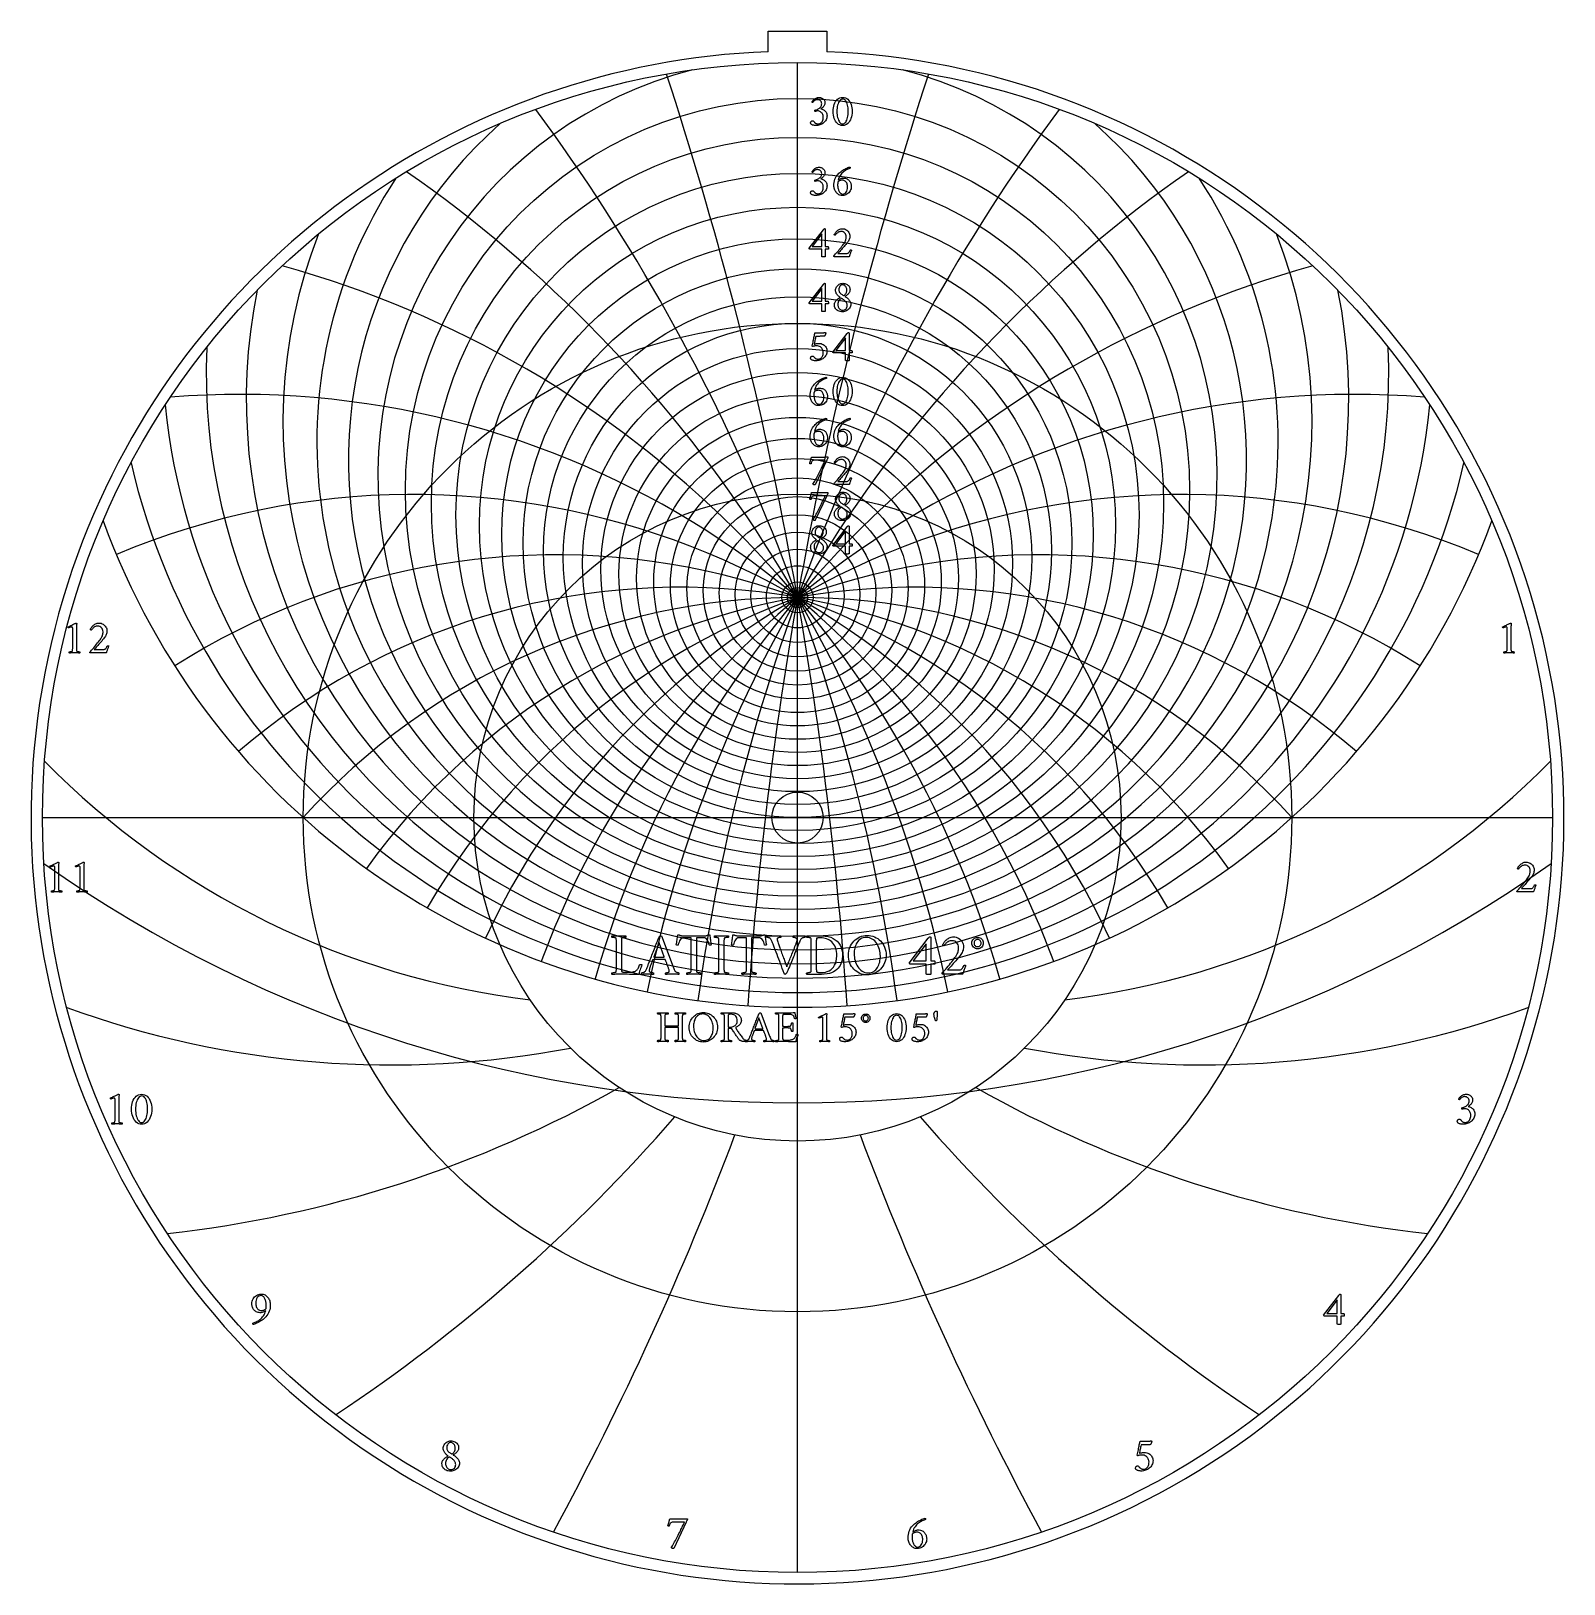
# Model space of a CAD drawing. Header units: millimetres. Extents: x -96 to 96, y -96 to 98.
import ezdxf

# ---------------------------------------------------------------- set-up
doc = ezdxf.new("R2010")
doc.units = ezdxf.units.MM
for name, color, linetype in [('CUT_INNER', 6, 'Continuous'), ('CUT_OUTER', 1, 'Continuous'), ('ENGRAVE', 7, 'Continuous'), ('ENGRAVE_FINE', 8, 'Continuous'), ('TEXT', 5, 'Continuous')]:
    doc.layers.add(name, color=color, linetype=linetype)

msp = doc.modelspace()

# ---------------------------------------------------------------- linework, layer by layer
at = {"layer": 'CUT_INNER'}
msp.add_circle((0, 0), 3.2, dxfattribs=at)
at = {"layer": 'CUT_OUTER'}
for points in [[(-3.675, 98.445), (3.675, 98.445), (3.675, 95.8542)], [(-3.675, 95.8542), (-3.675, 98.445)]]:
    msp.add_lwpolyline(points, dxfattribs=at)
for centre, radius, start, end in [((-0.0002, -0.0002), 95.9249, 159.960768, 87.804282), ((-0.0008, 0.0006), 95.924, 92.195139, 159.961115)]:
    msp.add_arc(centre, radius, start, end, dxfattribs=at)
at = {"layer": 'ENGRAVE'}
for points in [[(0, -94.5), (0, 94.5)], [(-94.5, 0), (94.5, 0)], [(0, -94.5), (0, -40.492)]]:
    msp.add_lwpolyline(points, dxfattribs=at)
for centre, radius in [((0, 0), 94.5), ((0, 39.3198), 45.8214), ((0, 33.4026), 31.7828), ((0, 0), 61.8587), ((0, 29.9448), 20.1474), ((0, 0), 40.492), ((0, 28.1152), 9.7918), ((0, 27.5413), 1.26)]:
    msp.add_circle(centre, radius, dxfattribs=at)
for centre, radius, start, end in [((0, 49.5393), 64.3903, 158.578774, 21.421226), ((0, 68.701), 92.4464, 199.959035, 340.040965), ((0, -55.6978), 83.2391, 42, 138), ((0, -55.6978), 83.2391, 42, 138), ((-21.1591, 78.967), 102.5182, 224.535726, 263.111304), ((21.1591, 78.967), 102.5182, 276.888696, 315.464274), ((-50.747, 87.8964), 118.8593, 249.96829, 280.828753), ((50.747, 87.8964), 118.8593, 259.171247, 290.03171), ((-95.1828, 95.1828), 148.142, 276.322674, 299.468021), ((95.1828, 95.1828), 148.142, 240.531979, 263.677326), ((-174.2014, 100.5752), 210.4472, 303.578009, 319.00824), ((174.2014, 100.5752), 210.4472, 220.99176, 236.421991), ((-387.7125, 103.8873), 406.1281, 331.575844, 339.290959), ((387.7125, 103.8873), 406.1281, 200.709041, 208.424156)]:
    msp.add_arc(centre, radius, start, end, dxfattribs=at)
at = {"layer": 'ENGRAVE_FINE'}
for centre, radius in [((0, 40.9306), 49.0744), ((0, 37.8737), 42.7421), ((0, 36.5736), 39.8155), ((0, 35.4037), 37.0235), ((0, 34.3505), 34.3505), ((0, 32.5503), 29.3084), ((0, 31.785), 26.9167), ((0, 31.0997), 24.5981), ((0, 30.4881), 22.3442), ((0, 29.4653), 18.0005), ((0, 29.0457), 15.8973), ((0, 28.6826), 13.8317), ((0, 28.3732), 11.7983), ((0, 27.9066), 7.8075), ((0, 27.7459), 5.8406), ((0, 27.632), 3.8866), ((0, 27.5639), 1.9412)]:
    msp.add_circle(centre, radius, dxfattribs=at)
for centre, radius, start, end in [((0, 42.7283), 52.5257, 104.505507, 75.494493), ((-472.0723, -55.6978), 479.3548, 3.846969, 18.080135), ((-472.0723, -55.6978), 479.3548, 3.846969, 18.080135), ((472.0723, -55.6978), 479.3548, 161.919865, 176.153031), ((472.0723, -55.6978), 479.3548, 161.919865, 176.153031), ((-228.6975, -55.6978), 243.3748, 7.744385, 36.376389), ((-228.6975, -55.6978), 243.3748, 7.744385, 36.376389), ((228.6975, -55.6978), 243.3748, 143.623611, 172.255615), ((228.6975, -55.6978), 243.3748, 143.623611, 172.255615), ((0, 44.7397), 56.2045, 131.44749, 48.55251), ((0, 46.997), 60.1454, 146.69677, 33.30323), ((-144.1743, -55.6978), 166.4782, 11.745134, 55.103196), ((-144.1743, -55.6978), 166.4782, 11.745134, 55.103196), ((144.1743, -55.6978), 166.4782, 124.896804, 168.254866), ((144.1743, -55.6978), 166.4782, 124.896804, 168.254866), ((-99.2005, -55.6978), 129.497, 15.907198, 74.457561), ((-99.2005, -55.6978), 129.497, 15.907198, 74.457561), ((99.2005, -55.6978), 129.497, 105.542439, 164.092802), ((99.2005, -55.6978), 129.497, 105.542439, 164.092802), ((0, 52.4148), 68.9898, 168.649585, 11.350415), ((0, 55.683), 74.0064, 177.547342, 2.452658), ((-69.8459, -55.6978), 108.6609, 20.296793, 94.565762), ((-69.8459, -55.6978), 108.6609, 20.296793, 94.565762), ((69.8459, -55.6978), 108.6609, 85.434238, 159.703207), ((69.8459, -55.6978), 108.6609, 85.434238, 159.703207), ((0, 59.4189), 79.518, 185.608142, 354.391858), ((0, 63.7174), 85.6227, 193.034463, 346.965537), ((-48.0581, -55.6978), 96.1162, 24.992282, 112.762358), ((-48.0581, -55.6978), 96.1162, 24.992282, 112.762358), ((48.0581, -55.6978), 96.1162, 67.237642, 155.007718), ((48.0581, -55.6978), 96.1162, 67.237642, 155.007718), ((-30.2966, -55.6978), 88.5812, 30.089288, 122.535602), ((-30.2966, -55.6978), 88.5812, 30.089288, 122.535602), ((30.2966, -55.6978), 88.5812, 57.464398, 149.910712), ((30.2966, -55.6978), 88.5812, 57.464398, 149.910712), ((-14.6773, -55.6978), 84.5232, 35.707517, 130.834526), ((-14.6773, -55.6978), 84.5232, 35.707517, 130.834526), ((14.6773, -55.6978), 84.5232, 49.165474, 144.292483), ((14.6773, -55.6978), 84.5232, 49.165474, 144.292483), ((0, 127.6541), 163.3682, 234.73332, 305.26668)]:
    msp.add_arc(centre, radius, start, end, dxfattribs=at)
at = {"layer": 'TEXT'}
for points in [[(2.7217, 90.1468), (2.7933, 90.1418), (2.8684, 90.1266), (2.947, 90.1012), (3.0291, 90.0658), (3.1099, 90.0205), (3.1849, 89.9659), (3.2539, 89.9018), (3.3169, 89.8283), (3.3695, 89.7458), (3.407, 89.655), (3.4295, 89.5558), (3.4371, 89.4482), (3.4316, 89.3633), (3.4154, 89.282), (3.3883, 89.2041), (3.3504, 89.1297), (3.305, 89.0595), (3.2554, 88.9941), (3.2016, 88.9337), (3.1436, 88.8782), (3.0851, 88.8279), (3.0298, 88.7832), (2.9776, 88.744), (2.9285, 88.7105), (3.0081, 88.6941), (3.0906, 88.6672), (3.1758, 88.6298), (3.2638, 88.582), (3.3499, 88.5238), (3.4294, 88.4555), (3.5022, 88.3771), (3.5684, 88.2886), (3.6234, 88.1899), (3.6627, 88.0811), (3.6863, 87.9622), (3.6941, 87.8331), (3.6866, 87.6967), (3.6641, 87.5669), (3.6265, 87.4438), (3.574, 87.3273), (3.509, 87.2183), (3.4343, 87.1177), (3.3497, 87.0255), (3.2554, 86.9417), (3.1533, 86.8668), (3.0451, 86.8013), (2.9311, 86.7452), (2.8111, 86.6986), (2.6875, 86.6619), (2.5624, 86.6357), (2.436, 86.62), (2.3081, 86.6148), (2.2517, 86.6167), (2.1887, 86.6224), (2.119, 86.632), (2.0427, 86.6455), (1.965, 86.6631), (1.8911, 86.6853), (1.821, 86.712), (1.7549, 86.7433), (1.7423, 86.7545), (1.7269, 86.7712), (1.7087, 86.7936), (1.6878, 86.8215), (1.6682, 86.8526), (1.6543, 86.8844), (1.6459, 86.9169), (1.6431, 86.9501), (1.6474, 87.006), (1.6605, 87.0563), (1.6824, 87.101), (1.7129, 87.1401), (1.7491, 87.1719), (1.7877, 87.1946), (1.8287, 87.2082), (1.8722, 87.2127), (1.9251, 87.2073), (1.9721, 87.1911), (2.0132, 87.164), (2.0483, 87.1261), (2.0806, 87.084), (2.1132, 87.0444), (2.1462, 87.0072), (2.1796, 86.9724), (2.2206, 86.9363), (2.2655, 86.9061), (2.3142, 86.8818), (2.3668, 86.8634), (2.4211, 86.85), (2.4751, 86.8404), (2.5287, 86.8346), (2.582, 86.8327), (2.6548, 86.8378), (2.728, 86.853), (2.8015, 86.8783), (2.8754, 86.9137), (2.9465, 86.9609), (3.0116, 87.0213), (3.0708, 87.095), (3.1241, 87.182), (3.1681, 87.2835), (3.1995, 87.4007), (3.2184, 87.5336), (3.2247, 87.6822), (3.2184, 87.7907), (3.1995, 87.8925), (3.1681, 87.9877), (3.1241, 88.0762), (3.0701, 88.1571), (3.0088, 88.2292), (2.9402, 88.2926), (2.8642, 88.3473), (2.7834, 88.3913), (2.7, 88.4227), (2.6143, 88.4416), (2.5261, 88.4478), (2.4812, 88.4461), (2.436, 88.4409), (2.3904, 88.4321), (2.3445, 88.4199), (2.301, 88.407), (2.2627, 88.3962), (2.2297, 88.3874), (2.202, 88.3808), (2.1873, 88.4042), (2.1768, 88.4297), (2.1705, 88.4573), (2.1684, 88.487), (2.1691, 88.5051), (2.1712, 88.5205), (2.1747, 88.5331), (2.1796, 88.5429), (2.2872, 88.5711), (2.392, 88.6057), (2.494, 88.6466), (2.5932, 88.6938), (2.6862, 88.7477), (2.7699, 88.809), (2.8441, 88.8777), (2.9089, 88.9536), (2.9615, 89.038), (2.999, 89.1318), (3.0216, 89.235), (3.0291, 89.3476), (3.0196, 89.4521), (2.9914, 89.5474), (2.9442, 89.6337), (2.8782, 89.7109), (2.7975, 89.7745), (2.7063, 89.8199), (2.6047, 89.8471), (2.4926, 89.8562), (2.4087, 89.8511), (2.3305, 89.8359), (2.2578, 89.8106), (2.1908, 89.7752), (2.1298, 89.7343), (2.0755, 89.6927), (2.0278, 89.6505), (1.9868, 89.6075), (1.952, 89.5682), (1.9232, 89.5369), (1.9003, 89.5137), (1.8834, 89.4985), (1.8722, 89.501), (1.861, 89.5083), (1.8499, 89.5205), (1.8387, 89.5376), (1.8289, 89.5572), (1.8219, 89.5768), (1.8177, 89.5963), (1.8163, 89.6159), (1.8612, 89.6796), (1.912, 89.7423), (1.9688, 89.804), (2.0315, 89.8646), (2.0998, 89.9222), (2.1733, 89.975), (2.2521, 90.0228), (2.3361, 90.0658), (2.4252, 90.1012), (2.5191, 90.1266), (2.618, 90.1418), (2.7217, 90.1468)], [(5.6446, 90.1412), (5.8299, 90.1262), (6.0002, 90.0811), (6.1554, 90.0061), (6.2957, 89.9009), (6.4204, 89.7708), (6.529, 89.6208), (6.6216, 89.4508), (6.6981, 89.261), (6.758, 89.0565), (6.8008, 88.8426), (6.8264, 88.6192), (6.835, 88.3864), (6.8263, 88.1536), (6.8001, 87.9302), (6.7564, 87.7163), (6.6953, 87.5117), (6.6176, 87.3217), (6.5241, 87.1513), (6.415, 87.0004), (6.2901, 86.869), (6.1502, 86.7627), (5.996, 86.6867), (5.8275, 86.6411), (5.6446, 86.6259), (5.4665, 86.6411), (5.3009, 86.6867), (5.1479, 86.7627), (5.0075, 86.869), (4.8812, 87.0004), (4.7707, 87.1513), (4.6758, 87.3217), (4.5967, 87.5117), (4.5344, 87.7163), (4.4898, 87.9302), (4.4631, 88.1536), (4.4542, 88.3864), (4.4629, 88.6192), (4.4891, 88.8426), (4.5328, 89.0565), (4.5939, 89.261), (4.6718, 89.4508), (4.7658, 89.6208), (4.8758, 89.7708), (5.0019, 89.9009), (5.1427, 90.0061), (5.2967, 90.0811), (5.464, 90.1262), (5.6446, 90.1412)], [(5.6725, 89.94), (5.562, 89.9269), (5.4595, 89.8876), (5.365, 89.8221), (5.2785, 89.7305), (5.2008, 89.6168), (5.1325, 89.4853), (5.0737, 89.3359), (5.0243, 89.1688), (4.9851, 88.9879), (4.9572, 88.7971), (4.9404, 88.5966), (4.9348, 88.3864), (4.9404, 88.1784), (4.9572, 87.9791), (4.9851, 87.7886), (5.0243, 87.6067), (5.073, 87.4382), (5.1297, 87.2875), (5.1945, 87.1546), (5.2674, 87.0395), (5.3472, 86.9466), (5.4329, 86.8802), (5.5246, 86.8404), (5.6222, 86.8271), (5.74, 86.8407), (5.8472, 86.8816), (5.9439, 86.9497), (6.0302, 87.0451), (6.1062, 87.1631), (6.172, 87.2994), (6.2277, 87.4538), (6.2733, 87.6263), (6.3088, 87.8118), (6.3341, 88.0049), (6.3493, 88.2058), (6.3544, 88.4143), (6.3489, 88.6241), (6.3327, 88.823), (6.3056, 89.0111), (6.2677, 89.1884), (6.2202, 89.3515), (6.1643, 89.4971), (6.1001, 89.6253), (6.0274, 89.736), (5.9476, 89.8253), (5.8619, 89.889), (5.7702, 89.9273), (5.6725, 89.94)], [(2.7217, 81.3948), (2.7933, 81.3897), (2.8684, 81.3745), (2.947, 81.3492), (3.0291, 81.3137), (3.1099, 81.2685), (3.1849, 81.2138), (3.2539, 81.1497), (3.3169, 81.0762), (3.3695, 80.9938), (3.407, 80.9029), (3.4295, 80.8037), (3.4371, 80.6962), (3.4316, 80.6113), (3.4154, 80.5299), (3.3883, 80.452), (3.3504, 80.3776), (3.305, 80.3074), (3.2554, 80.2421), (3.2016, 80.1817), (3.1436, 80.1261), (3.0851, 80.0758), (3.0298, 80.0311), (2.9776, 79.992), (2.9285, 79.9585), (3.0081, 79.942), (3.0906, 79.9151), (3.1758, 79.8778), (3.2638, 79.8299), (3.3499, 79.7718), (3.4294, 79.7035), (3.5022, 79.6251), (3.5684, 79.5365), (3.6234, 79.4378), (3.6627, 79.329), (3.6863, 79.2101), (3.6941, 79.081), (3.6866, 78.9446), (3.6641, 78.8149), (3.6265, 78.6917), (3.574, 78.5752), (3.509, 78.4663), (3.4343, 78.3657), (3.3497, 78.2735), (3.2554, 78.1896), (3.1533, 78.1147), (3.0451, 78.0492), (2.9311, 77.9931), (2.8111, 77.9465), (2.6875, 77.9098), (2.5624, 77.8836), (2.436, 77.8679), (2.3081, 77.8627), (2.2517, 77.8646), (2.1887, 77.8704), (2.119, 77.88), (2.0427, 77.8934), (1.965, 77.9111), (1.8911, 77.9332), (1.821, 77.96), (1.7549, 77.9912), (1.7423, 78.0024), (1.7269, 78.0192), (1.7087, 78.0415), (1.6878, 78.0695), (1.6682, 78.1006), (1.6543, 78.1323), (1.6459, 78.1648), (1.6431, 78.198), (1.6474, 78.2539), (1.6605, 78.3042), (1.6824, 78.3489), (1.7129, 78.388), (1.7491, 78.4198), (1.7877, 78.4425), (1.8287, 78.4561), (1.8722, 78.4607), (1.9251, 78.4553), (1.9721, 78.439), (2.0132, 78.412), (2.0483, 78.3741), (2.0806, 78.332), (2.1132, 78.2923), (2.1462, 78.2551), (2.1796, 78.2204), (2.2206, 78.1842), (2.2655, 78.154), (2.3142, 78.1297), (2.3668, 78.1114), (2.4211, 78.0979), (2.4751, 78.0883), (2.5287, 78.0826), (2.582, 78.0806), (2.6548, 78.0857), (2.728, 78.1009), (2.8015, 78.1262), (2.8754, 78.1617), (2.9465, 78.2088), (3.0116, 78.2693), (3.0708, 78.343), (3.1241, 78.4299), (3.1681, 78.5314), (3.1995, 78.6486), (3.2184, 78.7815), (3.2247, 78.9301), (3.2184, 79.0386), (3.1995, 79.1404), (3.1681, 79.2356), (3.1241, 79.3241), (3.0701, 79.405), (3.0088, 79.4771), (2.9402, 79.5405), (2.8642, 79.5952), (2.7834, 79.6392), (2.7, 79.6706), (2.6143, 79.6895), (2.5261, 79.6958), (2.4812, 79.694), (2.436, 79.6888), (2.3904, 79.6801), (2.3445, 79.6678), (2.301, 79.6549), (2.2627, 79.6441), (2.2297, 79.6354), (2.202, 79.6287), (2.1873, 79.6521), (2.1768, 79.6776), (2.1705, 79.7052), (2.1684, 79.7349), (2.1691, 79.7531), (2.1712, 79.7684), (2.1747, 79.781), (2.1796, 79.7908), (2.2872, 79.8191), (2.392, 79.8537), (2.494, 79.8945), (2.5932, 79.9417), (2.6862, 79.9957), (2.7699, 80.057), (2.8441, 80.1256), (2.9089, 80.2016), (2.9615, 80.2859), (2.999, 80.3797), (3.0216, 80.4829), (3.0291, 80.5956), (3.0196, 80.7), (2.9914, 80.7954), (2.9442, 80.8816), (2.8782, 80.9588), (2.7975, 81.0224), (2.7063, 81.0678), (2.6047, 81.0951), (2.4926, 81.1041), (2.4087, 81.0991), (2.3305, 81.0839), (2.2578, 81.0586), (2.1908, 81.0231), (2.1298, 80.9822), (2.0755, 80.9407), (2.0278, 80.8984), (1.9868, 80.8554), (1.952, 80.8161), (1.9232, 80.7849), (1.9003, 80.7617), (1.8834, 80.7465), (1.8722, 80.7489), (1.861, 80.7562), (1.8499, 80.7685), (1.8387, 80.7856), (1.8289, 80.8051), (1.8219, 80.8247), (1.8177, 80.8443), (1.8163, 80.8638), (1.8612, 80.9276), (1.912, 80.9903), (1.9688, 81.0519), (2.0315, 81.1125), (2.0998, 81.1702), (2.1733, 81.2229), (2.2521, 81.2708), (2.3361, 81.3137), (2.4252, 81.3492), (2.5191, 81.3745), (2.618, 81.3897), (2.7217, 81.3948)], [(5.734, 80.0479), (5.8708, 80.0412), (5.996, 80.0213), (6.1097, 79.9881), (6.2119, 79.9417), (6.3034, 79.8849), (6.3851, 79.8208), (6.4571, 79.7494), (6.5192, 79.6706), (6.5725, 79.5872), (6.6177, 79.5016), (6.6549, 79.4139), (6.6841, 79.3241), (6.7061, 79.2356), (6.7218, 79.1516), (6.7313, 79.0721), (6.7344, 78.9972), (6.7251, 78.8489), (6.6974, 78.7059), (6.6511, 78.5681), (6.5863, 78.4355), (6.506, 78.3119), (6.413, 78.2008), (6.3076, 78.1023), (6.1895, 78.0164), (6.0611, 77.9467), (5.9247, 77.8969), (5.7803, 77.8671), (5.6278, 77.8571), (5.5078, 77.8639), (5.3938, 77.8843), (5.2857, 77.9184), (5.1835, 77.9661), (5.088, 78.0249), (4.9998, 78.0925), (4.9189, 78.1688), (4.8454, 78.2539), (4.7796, 78.3459), (4.7218, 78.4432), (4.672, 78.5457), (4.6302, 78.6535), (4.5972, 78.7637), (4.5737, 78.8735), (4.5595, 78.983), (4.5548, 79.0922), (4.5632, 79.299), (4.5883, 79.5002), (4.6302, 79.6958), (4.6889, 79.8858), (4.7637, 80.0671), (4.8538, 80.2365), (4.9593, 80.394), (5.0801, 80.5397), (5.1816, 80.6438), (5.2904, 80.7437), (5.4066, 80.8394), (5.53, 80.9309), (5.6579, 81.0172), (5.7871, 81.0972), (5.9177, 81.1709), (6.0498, 81.2383), (6.1802, 81.298), (6.3062, 81.3486), (6.4275, 81.3902), (6.5444, 81.4227), (6.5622, 81.4187), (6.5765, 81.4066), (6.5873, 81.3865), (6.5947, 81.3584), (6.5996, 81.3286), (6.6031, 81.3032), (6.6052, 81.2825), (6.6059, 81.2662), (6.5163, 81.2355), (6.4207, 81.1991), (6.3193, 81.1572), (6.2119, 81.1097), (6.1013, 81.0552), (5.9904, 80.9924), (5.8791, 80.9211), (5.7675, 80.8415), (5.6586, 80.7522), (5.5552, 80.6522), (5.4574, 80.5413), (5.3652, 80.4195), (5.281, 80.2856), (5.2073, 80.138), (5.1441, 79.9768), (5.0913, 79.802), (5.1661, 79.8573), (5.245, 79.9061), (5.3281, 79.9482), (5.4155, 79.9836), (5.5024, 80.0117), (5.5845, 80.0318), (5.6617, 80.0439), (5.734, 80.0479)], [(5.0466, 79.5617), (5.0414, 79.5166), (5.0368, 79.4708), (5.033, 79.4244), (5.0298, 79.3772), (5.0274, 79.3297), (5.0256, 79.2822), (5.0246, 79.2347), (5.0243, 79.1872), (5.0267, 79.094), (5.034, 78.9986), (5.0463, 78.9011), (5.0634, 78.8016), (5.0856, 78.7027), (5.113, 78.6074), (5.1456, 78.5155), (5.1835, 78.4271), (5.2267, 78.3445), (5.275, 78.27), (5.3287, 78.2034), (5.3875, 78.1449), (5.4514, 78.0972), (5.5202, 78.0632), (5.5939, 78.0427), (5.6725, 78.0359), (5.7979, 78.0513), (5.9115, 78.0974), (6.0131, 78.1743), (6.1029, 78.2818), (6.1762, 78.4125), (6.2286, 78.5585), (6.2601, 78.7199), (6.2705, 78.8966), (6.2662, 79.0119), (6.2531, 79.1229), (6.2312, 79.2298), (6.2007, 79.3325), (6.1607, 79.4282), (6.1106, 79.5142), (6.0503, 79.5903), (5.9799, 79.6567), (5.8985, 79.7105), (5.8053, 79.7489), (5.7001, 79.7719), (5.5831, 79.7796), (5.5229, 79.7773), (5.4595, 79.7705), (5.3929, 79.7592), (5.3232, 79.7433), (5.2525, 79.7183), (5.1828, 79.6797), (5.1142, 79.6275), (5.0466, 79.5617)], [(3.3979, 73.7178), (3.4187, 73.7157), (3.4364, 73.7095), (3.4509, 73.699), (3.4622, 73.6843), (3.4708, 73.6675), (3.4769, 73.6508), (3.4805, 73.634), (3.4818, 73.6172), (3.4818, 71.4656), (3.8059, 71.4656), (3.8195, 71.4614), (3.8325, 71.4488), (3.8447, 71.4279), (3.8562, 71.3985), (3.866, 71.3636), (3.873, 71.3259), (3.8772, 71.2854), (3.8786, 71.242), (3.8775, 71.2134), (3.8744, 71.189), (3.8691, 71.1687), (3.8618, 71.1526), (3.4818, 71.1526), (3.4818, 70.197), (3.4795, 70.1961), (3.4727, 70.1935), (3.4613, 70.1891), (3.4454, 70.183), (3.4194, 70.1769), (3.3777, 70.1725), (3.3202, 70.1699), (3.247, 70.169), (3.1615, 70.1718), (3.1003, 70.1802), (3.0637, 70.1942), (3.0514, 70.2137), (3.0514, 71.1526), (1.5145, 71.1526), (1.5014, 71.1619), (1.4901, 71.1729), (1.4805, 71.1856), (1.4726, 71.2001), (1.4665, 71.215), (1.4621, 71.2288), (1.4595, 71.2415), (1.4587, 71.2532), (3.2359, 73.5781), (3.2512, 73.5961), (3.2694, 73.6165), (3.2904, 73.6394), (3.3141, 73.6648), (3.3382, 73.688), (3.3602, 73.7046), (3.3801, 73.7145), (3.3979, 73.7178)], [(3.0514, 73.064), (1.8275, 71.4656), (3.0514, 71.4656)], [(6.7679, 71.0185), (6.7396, 70.9492), (6.7106, 70.8753), (6.681, 70.7969), (6.6506, 70.7139), (6.6205, 70.6303), (6.5919, 70.5497), (6.5646, 70.4724), (6.5388, 70.3982), (6.5157, 70.3314), (6.4969, 70.2766), (6.4822, 70.2336), (6.4717, 70.2025), (4.5827, 70.2025), (4.5742, 70.209), (4.5653, 70.2172), (4.556, 70.2272), (4.5464, 70.2389), (4.5379, 70.2509), (4.5317, 70.2619), (4.5281, 70.2719), (4.5269, 70.2808), (4.6421, 70.4107), (4.7588, 70.5435), (4.8768, 70.679), (4.9963, 70.8173), (5.1151, 70.9567), (5.231, 71.0953), (5.3442, 71.2333), (5.4546, 71.3706), (5.5597, 71.5047), (5.6572, 71.6333), (5.7469, 71.7562), (5.829, 71.8736), (5.9053, 71.9927), (5.9666, 72.1041), (6.0129, 72.2078), (6.0442, 72.3039), (6.065, 72.3972), (6.0798, 72.4925), (6.0887, 72.59), (6.0917, 72.6895), (6.081, 72.8237), (6.0491, 72.9466), (5.9958, 73.0584), (5.9212, 73.159), (5.8302, 73.2421), (5.7277, 73.3015), (5.6137, 73.3371), (5.4881, 73.349), (5.3826, 73.3431), (5.2841, 73.3252), (5.1926, 73.2955), (5.1081, 73.254), (5.0309, 73.2054), (4.9614, 73.1548), (4.8996, 73.102), (4.8454, 73.0472), (4.7993, 72.9948), (4.7616, 72.9494), (4.7322, 72.911), (4.7113, 72.8795), (4.6943, 72.8818), (4.6771, 72.8886), (4.6594, 72.9), (4.6414, 72.9159), (4.6255, 72.9328), (4.6142, 72.9473), (4.6074, 72.9594), (4.6051, 72.969), (4.6171, 72.9985), (4.6365, 73.0367), (4.6633, 73.0837), (4.6973, 73.1394), (4.7387, 73.2002), (4.7874, 73.2624), (4.8435, 73.3259), (4.9069, 73.3909), (4.9766, 73.4541), (5.0515, 73.5125), (5.1317, 73.5659), (5.2171, 73.6145), (5.3077, 73.6548), (5.4036, 73.6836), (5.5047, 73.7009), (5.6111, 73.7067), (5.7394, 73.6985), (5.8619, 73.6738), (5.9783, 73.6328), (6.0889, 73.5753), (6.1909, 73.5049), (6.2817, 73.4251), (6.3613, 73.3359), (6.4298, 73.2372), (6.4848, 73.1321), (6.5241, 73.0234), (6.5477, 72.9113), (6.5556, 72.7957), (6.5503, 72.6801), (6.5346, 72.568), (6.5084, 72.4593), (6.4717, 72.3542), (6.426, 72.2526), (6.3725, 72.1544), (6.3114, 72.0597), (6.2426, 71.9686), (6.145, 71.8493), (6.0421, 71.7262), (5.934, 71.5992), (5.8206, 71.4684), (5.7062, 71.3378), (5.595, 71.2113), (5.4869, 71.0891), (5.3819, 70.971), (5.2838, 70.8608), (5.1961, 70.7621), (5.1189, 70.675), (5.0522, 70.5993), (6.1364, 70.5993), (6.2138, 70.6058), (6.2838, 70.6252), (6.3465, 70.6575), (6.4019, 70.7027), (6.4527, 70.7612), (6.5018, 70.8334), (6.5491, 70.9191), (6.5947, 71.0185), (6.6027, 71.0332), (6.6156, 71.0436), (6.6334, 71.0499), (6.6562, 71.052), (6.6659, 71.0513), (6.6785, 71.0492), (6.6939, 71.0457), (6.712, 71.0409), (6.7302, 71.0353), (6.7456, 71.0297), (6.7581, 71.0241), (6.7679, 71.0185)], [(3.3979, 66.8755), (3.4187, 66.8734), (3.4364, 66.8671), (3.4509, 66.8566), (3.4622, 66.842), (3.4708, 66.8252), (3.4769, 66.8084), (3.4805, 66.7917), (3.4818, 66.7749), (3.4818, 64.6232), (3.8059, 64.6232), (3.8195, 64.6191), (3.8325, 64.6065), (3.8447, 64.5855), (3.8562, 64.5562), (3.866, 64.5213), (3.873, 64.4835), (3.8772, 64.443), (3.8786, 64.3997), (3.8775, 64.3711), (3.8744, 64.3466), (3.8691, 64.3263), (3.8618, 64.3103), (3.4818, 64.3103), (3.4818, 63.3546), (3.4795, 63.3537), (3.4727, 63.3511), (3.4613, 63.3468), (3.4454, 63.3406), (3.4194, 63.3345), (3.3777, 63.3302), (3.3202, 63.3275), (3.247, 63.3267), (3.1615, 63.3295), (3.1003, 63.3378), (3.0637, 63.3518), (3.0514, 63.3714), (3.0514, 64.3103), (1.5145, 64.3103), (1.5014, 64.3195), (1.4901, 64.3305), (1.4805, 64.3433), (1.4726, 64.3578), (1.4665, 64.3726), (1.4621, 64.3864), (1.4595, 64.3992), (1.4587, 64.4109), (3.2359, 66.7358), (3.2512, 66.7538), (3.2694, 66.7742), (3.2904, 66.7971), (3.3141, 66.8224), (3.3382, 66.8456), (3.3602, 66.8622), (3.3801, 66.8722), (3.3979, 66.8755)], [(3.0514, 66.2216), (1.8275, 64.6232), (3.0514, 64.6232)], [(5.6725, 66.8699), (5.7929, 66.864), (5.908, 66.8462), (6.0178, 66.8165), (6.1224, 66.7749), (6.2194, 66.7222), (6.3062, 66.6589), (6.3828, 66.5852), (6.4494, 66.5011), (6.5032, 66.4067), (6.5416, 66.3027), (6.5646, 66.1888), (6.5723, 66.0651), (6.566, 65.9624), (6.5472, 65.8667), (6.5157, 65.778), (6.4717, 65.6963), (6.4188, 65.6208), (6.3607, 65.551), (6.2973, 65.4867), (6.2286, 65.428), (6.1582, 65.3742), (6.0896, 65.3246), (6.0227, 65.2792), (5.9576, 65.238), (5.9429, 65.2317), (5.938, 65.224), (5.9429, 65.215), (5.9576, 65.2045), (6.0412, 65.1563), (6.1245, 65.1011), (6.2075, 65.0389), (6.2901, 64.9697), (6.369, 64.895), (6.441, 64.8161), (6.506, 64.7329), (6.5639, 64.6456), (6.6116, 64.5551), (6.6457, 64.4626), (6.6661, 64.3679), (6.6729, 64.2712), (6.6638, 64.1377), (6.6366, 64.0113), (6.5912, 63.8918), (6.5276, 63.7794), (6.4492, 63.6761), (6.3593, 63.5844), (6.2578, 63.5043), (6.1448, 63.4356), (6.0238, 63.3806), (5.8982, 63.3413), (5.7681, 63.3178), (5.6334, 63.3099), (5.4893, 63.3169), (5.3533, 63.3378), (5.2253, 63.3728), (5.1053, 63.4217), (4.9958, 63.4832), (4.8992, 63.5558), (4.8155, 63.6396), (4.7448, 63.7346), (4.6886, 63.8391), (4.6484, 63.9512), (4.6243, 64.071), (4.6163, 64.1985), (4.6212, 64.2858), (4.6358, 64.369), (4.6603, 64.4479), (4.6945, 64.5227), (4.7361, 64.5932), (4.7825, 64.6596), (4.8339, 64.7217), (4.8901, 64.7797), (4.949, 64.8335), (5.0082, 64.8831), (5.0677, 64.9285), (5.1276, 64.9697), (5.1851, 65.0071), (5.2373, 65.041), (5.2843, 65.0714), (5.326, 65.0983), (5.3344, 65.1063), (5.3372, 65.1137), (5.3344, 65.1203), (5.326, 65.1262), (5.2689, 65.1634), (5.2094, 65.208), (5.1474, 65.2598), (5.0829, 65.319), (5.0197, 65.3845), (4.9614, 65.4553), (4.9079, 65.5312), (4.8594, 65.6124), (4.819, 65.6984), (4.7902, 65.7885), (4.7729, 65.8828), (4.7672, 65.9813), (4.775, 66.0966), (4.7986, 66.2076), (4.8379, 66.3145), (4.8929, 66.4172), (4.9609, 66.5131), (5.0389, 66.5996), (5.1271, 66.6766), (5.2254, 66.7442), (5.3309, 66.7992), (5.4406, 66.8385), (5.5545, 66.862), (5.6725, 66.8699)], [(5.6446, 66.6799), (5.5505, 66.6687), (5.4637, 66.6352), (5.3842, 66.5793), (5.3121, 66.5011), (5.2522, 66.4074), (5.2094, 66.3054), (5.1837, 66.1951), (5.1751, 66.0763), (5.1813, 65.9769), (5.1996, 65.8856), (5.2302, 65.8023), (5.2729, 65.727), (5.3241, 65.6591), (5.3798, 65.5978), (5.4401, 65.5431), (5.5049, 65.4951), (5.5698, 65.4521), (5.6306, 65.4127), (5.6872, 65.3767), (5.7396, 65.3442), (5.7459, 65.3417), (5.7536, 65.34), (5.7627, 65.339), (5.7731, 65.3386), (5.7756, 65.3386), (5.7773, 65.3386), (5.7784, 65.3386), (5.7787, 65.3386), (5.7868, 65.339), (5.7941, 65.34), (5.8007, 65.3417), (5.8067, 65.3442), (5.8863, 65.4036), (5.9576, 65.4699), (6.0204, 65.5433), (6.0749, 65.6236), (6.1189, 65.711), (6.1504, 65.8053), (6.1692, 65.9066), (6.1755, 66.0148), (6.1715, 66.0952), (6.1595, 66.1741), (6.1394, 66.2517), (6.1113, 66.3278), (6.0758, 66.4001), (6.0337, 66.4661), (5.985, 66.5259), (5.9296, 66.5793), (5.8678, 66.6233), (5.7997, 66.6547), (5.7253, 66.6736), (5.6446, 66.6799)], [(5.6446, 63.5055), (5.7719, 63.516), (5.8856, 63.5474), (5.9857, 63.5998), (6.0721, 63.6732), (6.1418, 63.7636), (6.1916, 63.8674), (6.2215, 63.9844), (6.2314, 64.1147), (6.2255, 64.1973), (6.2077, 64.2774), (6.178, 64.3552), (6.1364, 64.4304), (6.0868, 64.5024), (6.033, 64.5702), (5.975, 64.6337), (5.9129, 64.6931), (5.8496, 64.7478), (5.7885, 64.7972), (5.7295, 64.8414), (5.6725, 64.8803), (5.6219, 64.9132), (5.5817, 64.939), (5.552, 64.9579), (5.5328, 64.9697), (5.5223, 64.9746), (5.5133, 64.9781), (5.5056, 64.9802), (5.4993, 64.9809), (5.4916, 64.9806), (5.4853, 64.9795), (5.4804, 64.9778), (5.4769, 64.9753), (5.3727, 64.903), (5.2834, 64.8258), (5.2092, 64.7438), (5.15, 64.6568), (5.1048, 64.5621), (5.0725, 64.457), (5.0531, 64.3414), (5.0466, 64.2153), (5.0522, 64.1075), (5.069, 64.0078), (5.0969, 63.9161), (5.136, 63.8324), (5.1837, 63.7575), (5.2373, 63.692), (5.2969, 63.636), (5.3624, 63.5893), (5.4314, 63.5527), (5.5014, 63.5265), (5.5725, 63.5107), (5.6446, 63.5055)], [(2.6714, 59.3566), (2.8274, 59.3475), (2.9711, 59.3202), (3.1026, 59.2748), (3.2219, 59.2113), (3.3286, 59.1339), (3.4224, 59.0471), (3.5032, 58.9509), (3.5712, 58.8452), (3.625, 58.7339), (3.6634, 58.621), (3.6865, 58.5062), (3.6941, 58.3897), (3.6866, 58.2533), (3.6641, 58.1236), (3.6265, 58.0004), (3.574, 57.8839), (3.509, 57.775), (3.4343, 57.6744), (3.3497, 57.5821), (3.2554, 57.4983), (3.1533, 57.4234), (3.0451, 57.3579), (2.9311, 57.3018), (2.8111, 57.2552), (2.6875, 57.2185), (2.5624, 57.1923), (2.436, 57.1766), (2.3081, 57.1714), (2.2517, 57.1733), (2.1887, 57.1791), (2.119, 57.1887), (2.0427, 57.2021), (1.965, 57.2198), (1.8911, 57.2419), (1.821, 57.2687), (1.7549, 57.2999), (1.7423, 57.3111), (1.7269, 57.3279), (1.7087, 57.3502), (1.6878, 57.3782), (1.6682, 57.4092), (1.6543, 57.441), (1.6459, 57.4735), (1.6431, 57.5067), (1.6474, 57.5626), (1.6605, 57.6129), (1.6824, 57.6576), (1.7129, 57.6967), (1.7491, 57.7285), (1.7877, 57.7512), (1.8287, 57.7648), (1.8722, 57.7694), (1.9251, 57.764), (1.9721, 57.7477), (2.0132, 57.7206), (2.0483, 57.6827), (2.0806, 57.6407), (2.1132, 57.601), (2.1462, 57.5638), (2.1796, 57.5291), (2.2206, 57.4929), (2.2655, 57.4627), (2.3142, 57.4384), (2.3668, 57.4201), (2.4211, 57.4066), (2.4751, 57.397), (2.5287, 57.3913), (2.582, 57.3893), (2.6548, 57.3944), (2.728, 57.4096), (2.8015, 57.4349), (2.8754, 57.4704), (2.9465, 57.5175), (3.0116, 57.578), (3.0708, 57.6517), (3.1241, 57.7386), (3.1681, 57.8401), (3.1995, 57.9573), (3.2184, 58.0902), (3.2247, 58.2388), (3.2193, 58.3263), (3.203, 58.4156), (3.176, 58.5066), (3.1381, 58.5993), (3.0883, 58.6894), (3.0256, 58.7725), (2.95, 58.8487), (2.8614, 58.9179), (2.7584, 58.9753), (2.6393, 59.0164), (2.5041, 59.041), (2.3528, 59.0492), (2.3043, 59.0476), (2.2481, 59.0429), (2.1841, 59.035), (2.1125, 59.024), (2.0423, 59.0109), (1.9826, 58.9968), (1.9333, 58.9816), (1.8946, 58.9654), (1.8864, 58.9669), (1.8785, 58.9716), (1.871, 58.9795), (1.8638, 58.9905), (1.8577, 59.0033), (1.8534, 59.0164), (1.8507, 59.0298), (1.8499, 59.0436), (1.8806, 59.1973), (1.9113, 59.351), (1.9421, 59.5047), (1.9728, 59.6584), (2.003, 59.8094), (2.0322, 59.9553), (2.0603, 60.0958), (2.0874, 60.2312), (2.1124, 60.3578), (2.1342, 60.4722), (2.1529, 60.5744), (2.1684, 60.6643), (2.9732, 60.6643), (3.0294, 60.665), (3.0864, 60.6671), (3.144, 60.6706), (3.2023, 60.6755), (3.2586, 60.6813), (3.3099, 60.6874), (3.3564, 60.6938), (3.3979, 60.7006), (3.4322, 60.7068), (3.4566, 60.7111), (3.4713, 60.7137), (3.4762, 60.7146), (3.4896, 60.7066), (3.502, 60.6993), (3.5134, 60.6926), (3.5237, 60.6867), (3.5322, 60.6804), (3.5384, 60.6727), (3.542, 60.6636), (3.5432, 60.6531), (3.542, 60.6414), (3.5384, 60.6231), (3.5322, 60.5981), (3.5237, 60.5665), (3.5129, 60.5307), (3.4999, 60.4932), (3.4849, 60.4539), (3.4678, 60.4128), (3.4488, 60.3723), (3.428, 60.3346), (3.4054, 60.2997), (3.3812, 60.2675), (3.3225, 60.2619), (3.2582, 60.2563), (3.1884, 60.2508), (3.1129, 60.2452), (3.0312, 60.2403), (2.9425, 60.2368), (2.8467, 60.2347), (2.7441, 60.234), (2.2858, 60.234), (2.2608, 60.1105), (2.2362, 59.986), (2.2119, 59.8604), (2.188, 59.7338), (2.1641, 59.6082), (2.1398, 59.4858), (2.1152, 59.3665), (2.0902, 59.2504), (2.1504, 59.2719), (2.2194, 59.2916), (2.2971, 59.3096), (2.3836, 59.3258), (2.4697, 59.3393), (2.5464, 59.3489), (2.6136, 59.3546), (2.6714, 59.3566)], [(6.3711, 60.7146), (6.3919, 60.7125), (6.4096, 60.7062), (6.424, 60.6958), (6.4354, 60.6811), (6.444, 60.6643), (6.4501, 60.6476), (6.4537, 60.6308), (6.455, 60.614), (6.455, 58.4624), (6.7791, 58.4624), (6.7927, 58.4582), (6.8057, 58.4456), (6.8179, 58.4246), (6.8294, 58.3953), (6.8392, 58.3604), (6.8462, 58.3227), (6.8504, 58.2821), (6.8518, 58.2388), (6.8507, 58.2102), (6.8476, 58.1857), (6.8423, 58.1655), (6.835, 58.1494), (6.455, 58.1494), (6.455, 57.1937), (6.4527, 57.1929), (6.4459, 57.1902), (6.4345, 57.1859), (6.4186, 57.1798), (6.3926, 57.1736), (6.3509, 57.1693), (6.2934, 57.1667), (6.2202, 57.1658), (6.1347, 57.1686), (6.0735, 57.177), (6.0369, 57.1909), (6.0246, 57.2105), (6.0246, 58.1494), (4.4877, 58.1494), (4.4746, 58.1587), (4.4633, 58.1697), (4.4537, 58.1824), (4.4458, 58.1969), (4.4397, 58.2118), (4.4353, 58.2255), (4.4327, 58.2383), (4.4318, 58.25), (6.2091, 60.5749), (6.2244, 60.5929), (6.2426, 60.6133), (6.2635, 60.6362), (6.2873, 60.6615), (6.3114, 60.6848), (6.3334, 60.7013), (6.3533, 60.7113), (6.3711, 60.7146)], [(6.0246, 60.0607), (4.8007, 58.4624), (6.0246, 58.4624)], [(2.7608, 53.7509), (2.8976, 53.7443), (3.0228, 53.7244), (3.1365, 53.6912), (3.2387, 53.6447), (3.3302, 53.588), (3.4119, 53.5239), (3.4839, 53.4525), (3.546, 53.3737), (3.5993, 53.2902), (3.6445, 53.2046), (3.6817, 53.117), (3.7109, 53.0272), (3.7329, 52.9386), (3.7486, 52.8546), (3.7581, 52.7752), (3.7612, 52.7003), (3.7519, 52.552), (3.7242, 52.4089), (3.6779, 52.2711), (3.6131, 52.1386), (3.5328, 52.0149), (3.4399, 51.9039), (3.3344, 51.8054), (3.2163, 51.7194), (3.0879, 51.6497), (2.9515, 51.6), (2.8071, 51.5701), (2.6546, 51.5602), (2.5347, 51.567), (2.4206, 51.5874), (2.3125, 51.6215), (2.2103, 51.6691), (2.1148, 51.728), (2.0266, 51.7956), (1.9457, 51.8719), (1.8722, 51.957), (1.8064, 52.049), (1.7486, 52.1463), (1.6988, 52.2488), (1.6571, 52.3565), (1.624, 52.4667), (1.6005, 52.5766), (1.5863, 52.6861), (1.5816, 52.7953), (1.59, 53.002), (1.6151, 53.2032), (1.6571, 53.3988), (1.7157, 53.5889), (1.7905, 53.7701), (1.8806, 53.9395), (1.9861, 54.0971), (2.1069, 54.2427), (2.2084, 54.3468), (2.3172, 54.4467), (2.4334, 54.5424), (2.5568, 54.6339), (2.6847, 54.7202), (2.8139, 54.8002), (2.9446, 54.8739), (3.0766, 54.9413), (3.207, 55.0011), (3.333, 55.0517), (3.4543, 55.0933), (3.5712, 55.1258), (3.589, 55.1217), (3.6033, 55.1097), (3.6141, 55.0896), (3.6215, 55.0615), (3.6264, 55.0316), (3.6299, 55.0063), (3.632, 54.9855), (3.6327, 54.9693), (3.5431, 54.9385), (3.4475, 54.9022), (3.3461, 54.8603), (3.2387, 54.8128), (3.1281, 54.7583), (3.0172, 54.6954), (2.906, 54.6242), (2.7944, 54.5445), (2.6854, 54.4553), (2.582, 54.3552), (2.4842, 54.2443), (2.392, 54.1226), (2.3078, 53.9886), (2.2341, 53.841), (2.1709, 53.6798), (2.1181, 53.505), (2.1929, 53.5604), (2.2718, 53.6091), (2.3549, 53.6512), (2.4423, 53.6867), (2.5292, 53.7148), (2.6113, 53.7349), (2.6885, 53.7469), (2.7608, 53.7509)], [(5.6446, 55.0922), (5.8299, 55.0772), (6.0002, 55.0321), (6.1554, 54.957), (6.2957, 54.8519), (6.4204, 54.7218), (6.529, 54.5718), (6.6216, 54.4018), (6.6981, 54.212), (6.758, 54.0075), (6.8008, 53.7935), (6.8264, 53.5702), (6.835, 53.3374), (6.8263, 53.1046), (6.8001, 52.8812), (6.7564, 52.6672), (6.6953, 52.4627), (6.6176, 52.2727), (6.5241, 52.1023), (6.415, 51.9514), (6.2901, 51.82), (6.1502, 51.7137), (5.996, 51.6377), (5.8275, 51.5921), (5.6446, 51.5769), (5.4665, 51.5921), (5.3009, 51.6377), (5.1479, 51.7137), (5.0075, 51.82), (4.8812, 51.9514), (4.7707, 52.1023), (4.6758, 52.2727), (4.5967, 52.4627), (4.5344, 52.6672), (4.4898, 52.8812), (4.4631, 53.1046), (4.4542, 53.3374), (4.4629, 53.5702), (4.4891, 53.7935), (4.5328, 54.0075), (4.5939, 54.212), (4.6718, 54.4018), (4.7658, 54.5718), (4.8758, 54.7218), (5.0019, 54.8519), (5.1427, 54.957), (5.2967, 55.0321), (5.464, 55.0772), (5.6446, 55.0922)], [(5.6725, 54.891), (5.562, 54.8779), (5.4595, 54.8386), (5.365, 54.7731), (5.2785, 54.6814), (5.2008, 54.5678), (5.1325, 54.4362), (5.0737, 54.2869), (5.0243, 54.1198), (4.9851, 53.9388), (4.9572, 53.7481), (4.9404, 53.5476), (4.9348, 53.3374), (4.9404, 53.1294), (4.9572, 52.9301), (4.9851, 52.7395), (5.0243, 52.5577), (5.073, 52.3892), (5.1297, 52.2385), (5.1945, 52.1056), (5.2674, 51.9905), (5.3472, 51.8976), (5.4329, 51.8312), (5.5246, 51.7914), (5.6222, 51.7781), (5.74, 51.7917), (5.8472, 51.8326), (5.9439, 51.9007), (6.0302, 51.9961), (6.1062, 52.1141), (6.172, 52.2504), (6.2277, 52.4047), (6.2733, 52.5773), (6.3088, 52.7628), (6.3341, 52.9559), (6.3493, 53.1568), (6.3544, 53.3653), (6.3489, 53.5751), (6.3327, 53.774), (6.3056, 53.9621), (6.2677, 54.1393), (6.2202, 54.3025), (6.1643, 54.4481), (6.1001, 54.5763), (6.0274, 54.687), (5.9476, 54.7763), (5.8619, 54.84), (5.7702, 54.8783), (5.6725, 54.891)], [(2.0734, 53.2647), (2.0682, 53.2197), (2.0636, 53.1739), (2.0598, 53.1274), (2.0566, 53.0803), (2.0542, 53.0328), (2.0525, 52.9853), (2.0514, 52.9378), (2.0511, 52.8903), (2.0535, 52.797), (2.0608, 52.7016), (2.0731, 52.6042), (2.0902, 52.5046), (2.1124, 52.4058), (2.1398, 52.3104), (2.1724, 52.2186), (2.2103, 52.1302), (2.2535, 52.0476), (2.3018, 51.973), (2.3555, 51.9065), (2.4143, 51.848), (2.4782, 51.8003), (2.5471, 51.7662), (2.6208, 51.7458), (2.6993, 51.739), (2.8247, 51.7544), (2.9383, 51.8005), (3.0399, 51.8773), (3.1297, 51.9849), (3.203, 52.1155), (3.2554, 52.2615), (3.2869, 52.4229), (3.2973, 52.5997), (3.293, 52.7149), (3.2799, 52.826), (3.258, 52.9329), (3.2275, 53.0356), (3.1875, 53.1313), (3.1374, 53.2172), (3.0771, 53.2934), (3.0067, 53.3597), (2.9253, 53.4135), (2.8321, 53.4519), (2.7269, 53.475), (2.6099, 53.4827), (2.5497, 53.4804), (2.4863, 53.4736), (2.4197, 53.4622), (2.3501, 53.4463), (2.2793, 53.4214), (2.2096, 53.3828), (2.141, 53.3306), (2.0734, 53.2647)], [(2.7608, 48.6017), (2.8976, 48.5951), (3.0228, 48.5752), (3.1365, 48.542), (3.2387, 48.4955), (3.3302, 48.4388), (3.4119, 48.3747), (3.4839, 48.3032), (3.546, 48.2245), (3.5993, 48.141), (3.6445, 48.0554), (3.6817, 47.9677), (3.7109, 47.878), (3.7329, 47.7894), (3.7486, 47.7054), (3.7581, 47.626), (3.7612, 47.551), (3.7519, 47.4028), (3.7242, 47.2597), (3.6779, 47.1219), (3.6131, 46.9894), (3.5328, 46.8657), (3.4399, 46.7546), (3.3344, 46.6561), (3.2163, 46.5702), (3.0879, 46.5005), (2.9515, 46.4508), (2.8071, 46.4209), (2.6546, 46.4109), (2.5347, 46.4178), (2.4206, 46.4382), (2.3125, 46.4722), (2.2103, 46.5199), (2.1148, 46.5788), (2.0266, 46.6464), (1.9457, 46.7227), (1.8722, 46.8077), (1.8064, 46.8998), (1.7486, 46.9971), (1.6988, 47.0996), (1.6571, 47.2073), (1.624, 47.3175), (1.6005, 47.4274), (1.5863, 47.5369), (1.5816, 47.646), (1.59, 47.8528), (1.6151, 48.054), (1.6571, 48.2496), (1.7157, 48.4396), (1.7905, 48.6209), (1.8806, 48.7903), (1.9861, 48.9479), (2.1069, 49.0935), (2.2084, 49.1976), (2.3172, 49.2975), (2.4334, 49.3932), (2.5568, 49.4847), (2.6847, 49.571), (2.8139, 49.651), (2.9446, 49.7247), (3.0766, 49.7921), (3.207, 49.8518), (3.333, 49.9025), (3.4543, 49.9441), (3.5712, 49.9765), (3.589, 49.9725), (3.6033, 49.9605), (3.6141, 49.9404), (3.6215, 49.9123), (3.6264, 49.8824), (3.6299, 49.8571), (3.632, 49.8363), (3.6327, 49.8201), (3.5431, 49.7893), (3.4475, 49.753), (3.3461, 49.7111), (3.2387, 49.6636), (3.1281, 49.6091), (3.0172, 49.5462), (2.906, 49.475), (2.7944, 49.3953), (2.6854, 49.3061), (2.582, 49.206), (2.4842, 49.0951), (2.392, 48.9734), (2.3078, 48.8394), (2.2341, 48.6918), (2.1709, 48.5306), (2.1181, 48.3558), (2.1929, 48.4112), (2.2718, 48.4599), (2.3549, 48.502), (2.4423, 48.5374), (2.5292, 48.5656), (2.6113, 48.5857), (2.6885, 48.5977), (2.7608, 48.6017)], [(5.734, 48.6017), (5.8708, 48.5951), (5.996, 48.5752), (6.1097, 48.542), (6.2119, 48.4955), (6.3034, 48.4388), (6.3851, 48.3747), (6.4571, 48.3032), (6.5192, 48.2245), (6.5725, 48.141), (6.6177, 48.0554), (6.6549, 47.9677), (6.6841, 47.878), (6.7061, 47.7894), (6.7218, 47.7054), (6.7313, 47.626), (6.7344, 47.551), (6.7251, 47.4028), (6.6974, 47.2597), (6.6511, 47.1219), (6.5863, 46.9894), (6.506, 46.8657), (6.413, 46.7546), (6.3076, 46.6561), (6.1895, 46.5702), (6.0611, 46.5005), (5.9247, 46.4508), (5.7803, 46.4209), (5.6278, 46.4109), (5.5078, 46.4178), (5.3938, 46.4382), (5.2857, 46.4722), (5.1835, 46.5199), (5.088, 46.5788), (4.9998, 46.6464), (4.9189, 46.7227), (4.8454, 46.8077), (4.7796, 46.8998), (4.7218, 46.9971), (4.672, 47.0996), (4.6302, 47.2073), (4.5972, 47.3175), (4.5737, 47.4274), (4.5595, 47.5369), (4.5548, 47.646), (4.5632, 47.8528), (4.5883, 48.054), (4.6302, 48.2496), (4.6889, 48.4396), (4.7637, 48.6209), (4.8538, 48.7903), (4.9593, 48.9479), (5.0801, 49.0935), (5.1816, 49.1976), (5.2904, 49.2975), (5.4066, 49.3932), (5.53, 49.4847), (5.6579, 49.571), (5.7871, 49.651), (5.9177, 49.7247), (6.0498, 49.7921), (6.1802, 49.8518), (6.3062, 49.9025), (6.4275, 49.9441), (6.5444, 49.9765), (6.5622, 49.9725), (6.5765, 49.9605), (6.5873, 49.9404), (6.5947, 49.9123), (6.5996, 49.8824), (6.6031, 49.8571), (6.6052, 49.8363), (6.6059, 49.8201), (6.5163, 49.7893), (6.4207, 49.753), (6.3193, 49.7111), (6.2119, 49.6636), (6.1013, 49.6091), (5.9904, 49.5462), (5.8791, 49.475), (5.7675, 49.3953), (5.6586, 49.3061), (5.5552, 49.206), (5.4574, 49.0951), (5.3652, 48.9734), (5.281, 48.8394), (5.2073, 48.6918), (5.1441, 48.5306), (5.0913, 48.3558), (5.1661, 48.4112), (5.245, 48.4599), (5.3281, 48.502), (5.4155, 48.5374), (5.5024, 48.5656), (5.5845, 48.5857), (5.6617, 48.5977), (5.734, 48.6017)], [(2.0734, 48.1155), (2.0682, 48.0704), (2.0636, 48.0247), (2.0598, 47.9782), (2.0566, 47.9311), (2.0542, 47.8836), (2.0525, 47.8361), (2.0514, 47.7886), (2.0511, 47.7411), (2.0535, 47.6478), (2.0608, 47.5524), (2.0731, 47.455), (2.0902, 47.3554), (2.1124, 47.2566), (2.1398, 47.1612), (2.1724, 47.0694), (2.2103, 46.981), (2.2535, 46.8984), (2.3018, 46.8238), (2.3555, 46.7573), (2.4143, 46.6988), (2.4782, 46.6511), (2.5471, 46.617), (2.6208, 46.5966), (2.6993, 46.5898), (2.8247, 46.6052), (2.9383, 46.6513), (3.0399, 46.7281), (3.1297, 46.8357), (3.203, 46.9663), (3.2554, 47.1123), (3.2869, 47.2737), (3.2973, 47.4504), (3.293, 47.5657), (3.2799, 47.6768), (3.258, 47.7837), (3.2275, 47.8864), (3.1875, 47.9821), (3.1374, 48.068), (3.0771, 48.1441), (3.0067, 48.2105), (2.9253, 48.2643), (2.8321, 48.3027), (2.7269, 48.3258), (2.6099, 48.3335), (2.5497, 48.3312), (2.4863, 48.3244), (2.4197, 48.313), (2.3501, 48.2971), (2.2793, 48.2722), (2.2096, 48.2336), (2.141, 48.1813), (2.0734, 48.1155)], [(5.0466, 48.1155), (5.0414, 48.0704), (5.0368, 48.0247), (5.033, 47.9782), (5.0298, 47.9311), (5.0274, 47.8836), (5.0256, 47.8361), (5.0246, 47.7886), (5.0243, 47.7411), (5.0267, 47.6478), (5.034, 47.5524), (5.0463, 47.455), (5.0634, 47.3554), (5.0856, 47.2566), (5.113, 47.1612), (5.1456, 47.0694), (5.1835, 46.981), (5.2267, 46.8984), (5.275, 46.8238), (5.3287, 46.7573), (5.3875, 46.6988), (5.4514, 46.6511), (5.5202, 46.617), (5.5939, 46.5966), (5.6725, 46.5898), (5.7979, 46.6052), (5.9115, 46.6513), (6.0131, 46.7281), (6.1029, 46.8357), (6.1762, 46.9663), (6.2286, 47.1123), (6.2601, 47.2737), (6.2705, 47.4504), (6.2662, 47.5657), (6.2531, 47.6768), (6.2312, 47.7837), (6.2007, 47.8864), (6.1607, 47.9821), (6.1106, 48.068), (6.0503, 48.1441), (5.9799, 48.2105), (5.8985, 48.2643), (5.8053, 48.3027), (5.7001, 48.3258), (5.5831, 48.3335), (5.5229, 48.3312), (5.4595, 48.3244), (5.3929, 48.313), (5.3232, 48.2971), (5.2525, 48.2722), (5.1828, 48.2336), (5.1142, 48.1813), (5.0466, 48.1155)], [(3.4091, 45.1268), (3.4633, 45.1274), (3.5195, 45.1289), (3.5778, 45.1315), (3.6383, 45.1352), (3.6934, 45.1389), (3.7361, 45.1415), (3.7661, 45.1431), (3.7836, 45.1436), (3.7982, 45.1405), (3.8087, 45.131), (3.815, 45.1153), (3.8171, 45.0933), (3.8139, 45.0627), (3.8045, 45.0269), (3.7888, 44.9859), (3.7668, 44.9396), (3.7413, 44.8898), (3.7151, 44.8383), (3.6882, 44.785), (3.6606, 44.73), (2.2243, 41.6618), (2.2145, 41.6545), (2.202, 41.6493), (2.1866, 41.6461), (2.1684, 41.6451), (2.1359, 41.647), (2.1, 41.6527), (2.0605, 41.6624), (2.0175, 41.6758), (1.9784, 41.6917), (1.9505, 41.7086), (1.9337, 41.7266), (1.9281, 41.7457), (1.9997, 41.8574), (2.0748, 41.9804), (2.1534, 42.1145), (2.2355, 42.2598), (2.3198, 42.4128), (2.4052, 42.57), (2.4917, 42.7314), (2.5792, 42.8969), (2.6662, 43.0639), (2.751, 43.2295), (2.8338, 43.3936), (2.9145, 43.5564), (2.9921, 43.7148), (3.0654, 43.8659), (3.1346, 44.0096), (3.1995, 44.146), (3.2593, 44.2721), (3.3127, 44.3849), (3.3599, 44.4845), (3.4007, 44.5708), (3.4337, 44.6404), (3.4573, 44.6902), (3.4715, 44.7201), (3.4762, 44.73), (2.0902, 44.73), (2.014, 44.7237), (1.9477, 44.7049), (1.8911, 44.6734), (1.8443, 44.6294), (1.8038, 44.5718), (1.766, 44.4995), (1.7311, 44.4125), (1.699, 44.3109), (1.6927, 44.2962), (1.6794, 44.2857), (1.6591, 44.2794), (1.6319, 44.2773), (1.6223, 44.278), (1.6102, 44.2801), (1.5958, 44.2836), (1.5788, 44.2885), (1.5619, 44.2941), (1.5474, 44.2997), (1.5353, 44.3053), (1.5257, 44.3109), (1.5615, 44.4232), (1.5963, 44.5365), (1.63, 44.6509), (1.6626, 44.7664), (1.6925, 44.8759), (1.7178, 44.9724), (1.7386, 45.0561), (1.7549, 45.1268)], [(6.7679, 42.489), (6.7396, 42.4196), (6.7106, 42.3457), (6.681, 42.2673), (6.6506, 42.1844), (6.6205, 42.1007), (6.5919, 42.0202), (6.5646, 41.9428), (6.5388, 41.8686), (6.5157, 41.8019), (6.4969, 41.7471), (6.4822, 41.7041), (6.4717, 41.673), (4.5827, 41.673), (4.5742, 41.6795), (4.5653, 41.6877), (4.556, 41.6976), (4.5464, 41.7093), (4.5379, 41.7214), (4.5317, 41.7324), (4.5281, 41.7423), (4.5269, 41.7513), (4.6421, 41.8812), (4.7588, 42.0139), (4.8768, 42.1494), (4.9963, 42.2878), (5.1151, 42.4271), (5.231, 42.5658), (5.3442, 42.7038), (5.4546, 42.841), (5.5597, 42.9752), (5.6572, 43.1037), (5.7469, 43.2267), (5.829, 43.344), (5.9053, 43.4631), (5.9666, 43.5746), (6.0129, 43.6783), (6.0442, 43.7744), (6.065, 43.8676), (6.0798, 43.963), (6.0887, 44.0604), (6.0917, 44.16), (6.081, 44.2941), (6.0491, 44.4171), (5.9958, 44.5288), (5.9212, 44.6294), (5.8302, 44.7126), (5.7277, 44.7719), (5.6137, 44.8076), (5.4881, 44.8195), (5.3826, 44.8135), (5.2841, 44.7957), (5.1926, 44.766), (5.1081, 44.7244), (5.0309, 44.6759), (4.9614, 44.6252), (4.8996, 44.5725), (4.8454, 44.5177), (4.7993, 44.4653), (4.7616, 44.4199), (4.7322, 44.3814), (4.7113, 44.35), (4.6943, 44.3523), (4.6771, 44.3591), (4.6594, 44.3704), (4.6414, 44.3863), (4.6255, 44.4033), (4.6142, 44.4178), (4.6074, 44.4298), (4.6051, 44.4394), (4.6171, 44.4689), (4.6365, 44.5072), (4.6633, 44.5542), (4.6973, 44.6099), (4.7387, 44.6707), (4.7874, 44.7328), (4.8435, 44.7964), (4.9069, 44.8614), (4.9766, 44.9246), (5.0515, 44.9829), (5.1317, 45.0364), (5.2171, 45.0849), (5.3077, 45.1253), (5.4036, 45.1541), (5.5047, 45.1714), (5.6111, 45.1771), (5.7394, 45.1689), (5.8619, 45.1443), (5.9783, 45.1033), (6.0889, 45.0458), (6.1909, 44.9754), (6.2817, 44.8956), (6.3613, 44.8064), (6.4298, 44.7077), (6.4848, 44.6025), (6.5241, 44.4939), (6.5477, 44.3818), (6.5556, 44.2662), (6.5503, 44.1506), (6.5346, 44.0384), (6.5084, 43.9298), (6.4717, 43.8247), (6.426, 43.723), (6.3725, 43.6249), (6.3114, 43.5302), (6.2426, 43.439), (6.145, 43.3198), (6.0421, 43.1966), (5.934, 43.0697), (5.8206, 42.9389), (5.7062, 42.8082), (5.595, 42.6818), (5.4869, 42.5595), (5.3819, 42.4415), (5.2838, 42.3313), (5.1961, 42.2326), (5.1189, 42.1454), (5.0522, 42.0698), (6.1364, 42.0698), (6.2138, 42.0763), (6.2838, 42.0957), (6.3465, 42.128), (6.4019, 42.1732), (6.4527, 42.2317), (6.5018, 42.3038), (6.5491, 42.3896), (6.5947, 42.489), (6.6027, 42.5036), (6.6156, 42.5141), (6.6334, 42.5204), (6.6562, 42.5225), (6.6659, 42.5218), (6.6785, 42.5197), (6.6939, 42.5162), (6.712, 42.5113), (6.7302, 42.5057), (6.7456, 42.5001), (6.7581, 42.4945), (6.7679, 42.489)], [(3.4091, 40.6695), (3.4633, 40.67), (3.5195, 40.6716), (3.5778, 40.6742), (3.6383, 40.6778), (3.6934, 40.6815), (3.7361, 40.6841), (3.7661, 40.6857), (3.7836, 40.6862), (3.7982, 40.6831), (3.8087, 40.6737), (3.815, 40.6579), (3.8171, 40.6359), (3.8139, 40.6054), (3.8045, 40.5696), (3.7888, 40.5285), (3.7668, 40.4822), (3.7413, 40.4325), (3.7151, 40.3809), (3.6882, 40.3277), (3.6606, 40.2727), (2.2243, 37.2045), (2.2145, 37.1971), (2.202, 37.1919), (2.1866, 37.1887), (2.1684, 37.1877), (2.1359, 37.1896), (2.1, 37.1954), (2.0605, 37.205), (2.0175, 37.2184), (1.9784, 37.2343), (1.9505, 37.2513), (1.9337, 37.2693), (1.9281, 37.2883), (1.9997, 37.4001), (2.0748, 37.523), (2.1534, 37.6571), (2.2355, 37.8025), (2.3198, 37.9554), (2.4052, 38.1126), (2.4917, 38.274), (2.5792, 38.4396), (2.6662, 38.6065), (2.751, 38.7721), (2.8338, 38.9363), (2.9145, 39.099), (2.9921, 39.2574), (3.0654, 39.4085), (3.1346, 39.5522), (3.1995, 39.6886), (3.2593, 39.8147), (3.3127, 39.9276), (3.3599, 40.0271), (3.4007, 40.1134), (3.4337, 40.1831), (3.4573, 40.2328), (3.4715, 40.2627), (3.4762, 40.2727), (2.0902, 40.2727), (2.014, 40.2664), (1.9477, 40.2475), (1.8911, 40.2161), (1.8443, 40.1721), (1.8038, 40.1144), (1.766, 40.0421), (1.7311, 39.9552), (1.699, 39.8535), (1.6927, 39.8388), (1.6794, 39.8284), (1.6591, 39.8221), (1.6319, 39.82), (1.6223, 39.8207), (1.6102, 39.8228), (1.5958, 39.8263), (1.5788, 39.8312), (1.5619, 39.8367), (1.5474, 39.8423), (1.5353, 39.8479), (1.5257, 39.8535), (1.5615, 39.9658), (1.5963, 40.0792), (1.63, 40.1935), (1.6626, 40.309), (1.6925, 40.4185), (1.7178, 40.5151), (1.7386, 40.5987), (1.7549, 40.6695)], [(5.6725, 40.7253), (5.7929, 40.7194), (5.908, 40.7016), (6.0178, 40.6719), (6.1224, 40.6303), (6.2194, 40.5776), (6.3062, 40.5144), (6.3828, 40.4407), (6.4494, 40.3565), (6.5032, 40.2622), (6.5416, 40.1581), (6.5646, 40.0442), (6.5723, 39.9206), (6.566, 39.8179), (6.5472, 39.7222), (6.5157, 39.6335), (6.4717, 39.5517), (6.4188, 39.4763), (6.3607, 39.4064), (6.2973, 39.3421), (6.2286, 39.2835), (6.1582, 39.2297), (6.0896, 39.1801), (6.0227, 39.1347), (5.9576, 39.0934), (5.9429, 39.0872), (5.938, 39.0795), (5.9429, 39.0704), (5.9576, 39.0599), (6.0412, 39.0117), (6.1245, 38.9565), (6.2075, 38.8943), (6.2901, 38.8252), (6.369, 38.7504), (6.441, 38.6715), (6.506, 38.5884), (6.5639, 38.501), (6.6116, 38.4106), (6.6457, 38.318), (6.6661, 38.2234), (6.6729, 38.1266), (6.6638, 37.9932), (6.6366, 37.8667), (6.5912, 37.7473), (6.5276, 37.6348), (6.4492, 37.5316), (6.3593, 37.4399), (6.2578, 37.3597), (6.1448, 37.2911), (6.0238, 37.2361), (5.8982, 37.1968), (5.7681, 37.1732), (5.6334, 37.1653), (5.4893, 37.1723), (5.3533, 37.1933), (5.2253, 37.2282), (5.1053, 37.2771), (4.9958, 37.3386), (4.8992, 37.4112), (4.8155, 37.4951), (4.7448, 37.5901), (4.6886, 37.6945), (4.6484, 37.8066), (4.6243, 37.9265), (4.6163, 38.0539), (4.6212, 38.1413), (4.6358, 38.2244), (4.6603, 38.3033), (4.6945, 38.3781), (4.7361, 38.4486), (4.7825, 38.515), (4.8339, 38.5772), (4.8901, 38.6352), (4.949, 38.689), (5.0082, 38.7386), (5.0677, 38.784), (5.1276, 38.8252), (5.1851, 38.8626), (5.2373, 38.8964), (5.2843, 38.9268), (5.326, 38.9537), (5.3344, 38.9618), (5.3372, 38.9691), (5.3344, 38.9757), (5.326, 38.9817), (5.2689, 39.0189), (5.2094, 39.0634), (5.1474, 39.1153), (5.0829, 39.1745), (5.0197, 39.24), (4.9614, 39.3107), (4.9079, 39.3867), (4.8594, 39.4679), (4.819, 39.5538), (4.7902, 39.6439), (4.7729, 39.7382), (4.7672, 39.8367), (4.775, 39.952), (4.7986, 40.0631), (4.8379, 40.17), (4.8929, 40.2727), (4.9609, 40.3685), (5.0389, 40.455), (5.1271, 40.532), (5.2254, 40.5996), (5.3309, 40.6546), (5.4406, 40.6939), (5.5545, 40.7175), (5.6725, 40.7253)], [(5.6446, 40.5353), (5.5505, 40.5242), (5.4637, 40.4906), (5.3842, 40.4347), (5.3121, 40.3565), (5.2522, 40.2629), (5.2094, 40.1609), (5.1837, 40.0505), (5.1751, 39.9317), (5.1813, 39.8324), (5.1996, 39.741), (5.2302, 39.6577), (5.2729, 39.5825), (5.3241, 39.5145), (5.3798, 39.4532), (5.4401, 39.3986), (5.5049, 39.3505), (5.5698, 39.3076), (5.6306, 39.2681), (5.6872, 39.2321), (5.7396, 39.1996), (5.7459, 39.1972), (5.7536, 39.1954), (5.7627, 39.1944), (5.7731, 39.194), (5.7756, 39.194), (5.7773, 39.194), (5.7784, 39.194), (5.7787, 39.194), (5.7868, 39.1944), (5.7941, 39.1954), (5.8007, 39.1972), (5.8067, 39.1996), (5.8863, 39.259), (5.9576, 39.3254), (6.0204, 39.3987), (6.0749, 39.4791), (6.1189, 39.5664), (6.1504, 39.6607), (6.1692, 39.762), (6.1755, 39.8703), (6.1715, 39.9506), (6.1595, 40.0296), (6.1394, 40.1071), (6.1113, 40.1832), (6.0758, 40.2555), (6.0337, 40.3216), (5.985, 40.3813), (5.9296, 40.4347), (5.8678, 40.4787), (5.7997, 40.5102), (5.7253, 40.529), (5.6446, 40.5353)], [(5.6446, 37.3609), (5.7719, 37.3714), (5.8856, 37.4029), (5.9857, 37.4553), (6.0721, 37.5286), (6.1418, 37.6191), (6.1916, 37.7228), (6.2215, 37.8398), (6.2314, 37.9701), (6.2255, 38.0527), (6.2077, 38.1329), (6.178, 38.2106), (6.1364, 38.2859), (6.0868, 38.3578), (6.033, 38.4256), (5.975, 38.4892), (5.9129, 38.5485), (5.8496, 38.6032), (5.7885, 38.6526), (5.7295, 38.6968), (5.6725, 38.7358), (5.6219, 38.7686), (5.5817, 38.7944), (5.552, 38.8133), (5.5328, 38.8252), (5.5223, 38.8301), (5.5133, 38.8336), (5.5056, 38.8357), (5.4993, 38.8364), (5.4916, 38.836), (5.4853, 38.835), (5.4804, 38.8332), (5.4769, 38.8308), (5.3727, 38.7585), (5.2834, 38.6813), (5.2092, 38.5992), (5.15, 38.5122), (5.1048, 38.4176), (5.0725, 38.3124), (5.0531, 38.1968), (5.0466, 38.0707), (5.0522, 37.963), (5.069, 37.8632), (5.0969, 37.7715), (5.136, 37.6879), (5.1837, 37.613), (5.2373, 37.5475), (5.2969, 37.4914), (5.3624, 37.4448), (5.4314, 37.4081), (5.5014, 37.3819), (5.5725, 37.3662), (5.6446, 37.3609)], [(2.6993, 36.5298), (2.8197, 36.5239), (2.9348, 36.506), (3.0446, 36.4763), (3.1492, 36.4348), (3.2462, 36.382), (3.333, 36.3188), (3.4096, 36.2451), (3.4762, 36.1609), (3.53, 36.0666), (3.5684, 35.9625), (3.5914, 35.8487), (3.5991, 35.725), (3.5928, 35.6223), (3.574, 35.5266), (3.5425, 35.4379), (3.4985, 35.3562), (3.4456, 35.2807), (3.3875, 35.2109), (3.3241, 35.1466), (3.2554, 35.0879), (3.185, 35.0341), (3.1164, 34.9845), (3.0495, 34.9391), (2.9844, 34.8979), (2.9697, 34.8916), (2.9648, 34.8839), (2.9697, 34.8748), (2.9844, 34.8644), (3.068, 34.8162), (3.1513, 34.761), (3.2343, 34.6988), (3.3169, 34.6296), (3.3958, 34.5549), (3.4678, 34.4759), (3.5328, 34.3928), (3.5907, 34.3055), (3.6384, 34.215), (3.6725, 34.1225), (3.6929, 34.0278), (3.6997, 33.931), (3.6906, 33.7976), (3.6634, 33.6712), (3.618, 33.5517), (3.5544, 33.4392), (3.476, 33.336), (3.3861, 33.2443), (3.2846, 33.1642), (3.1716, 33.0955), (3.0506, 33.0405), (2.925, 33.0012), (2.7949, 32.9776), (2.6602, 32.9698), (2.5161, 32.9768), (2.3801, 32.9977), (2.2521, 33.0327), (2.1321, 33.0816), (2.0226, 33.143), (1.926, 33.2157), (1.8424, 33.2995), (1.7716, 33.3945), (1.7154, 33.499), (1.6752, 33.6111), (1.6511, 33.7309), (1.6431, 33.8584), (1.648, 33.9457), (1.6626, 34.0288), (1.6871, 34.1078), (1.7213, 34.1825), (1.7629, 34.2531), (1.8093, 34.3195), (1.8607, 34.3816), (1.9169, 34.4396), (1.9758, 34.4934), (2.035, 34.543), (2.0945, 34.5884), (2.1544, 34.6296), (2.2119, 34.667), (2.2641, 34.7009), (2.3111, 34.7313), (2.3528, 34.7582), (2.3612, 34.7662), (2.364, 34.7735), (2.3612, 34.7802), (2.3528, 34.7861), (2.2957, 34.8233), (2.2362, 34.8678), (2.1742, 34.9197), (2.1097, 34.9789), (2.0465, 35.0444), (1.9882, 35.1151), (1.9347, 35.1911), (1.8862, 35.2723), (1.8458, 35.3583), (1.817, 35.4484), (1.7997, 35.5427), (1.794, 35.6412), (1.8018, 35.7565), (1.8254, 35.8675), (1.8647, 35.9744), (1.9197, 36.0771), (1.9877, 36.173), (2.0657, 36.2594), (2.1539, 36.3365), (2.2523, 36.404), (2.3577, 36.4591), (2.4674, 36.4984), (2.5813, 36.5219), (2.6993, 36.5298)], [(2.6714, 36.3398), (2.5773, 36.3286), (2.4905, 36.2951), (2.411, 36.2392), (2.3389, 36.1609), (2.279, 36.0673), (2.2362, 35.9653), (2.2105, 35.855), (2.202, 35.7362), (2.2081, 35.6368), (2.2264, 35.5455), (2.257, 35.4622), (2.2998, 35.3869), (2.3509, 35.319), (2.4066, 35.2577), (2.4669, 35.203), (2.5317, 35.155), (2.5967, 35.112), (2.6574, 35.0725), (2.714, 35.0366), (2.7664, 35.0041), (2.7727, 35.0016), (2.7804, 34.9999), (2.7895, 34.9988), (2.7999, 34.9985), (2.8024, 34.9985), (2.8041, 34.9985), (2.8052, 34.9985), (2.8055, 34.9985), (2.8136, 34.9988), (2.8209, 34.9999), (2.8275, 35.0016), (2.8335, 35.0041), (2.9131, 35.0635), (2.9844, 35.1298), (3.0472, 35.2032), (3.1017, 35.2835), (3.1457, 35.3708), (3.1772, 35.4651), (3.196, 35.5664), (3.2023, 35.6747), (3.1983, 35.7551), (3.1863, 35.834), (3.1662, 35.9115), (3.1381, 35.9877), (3.1026, 36.06), (3.0605, 36.126), (3.0118, 36.1857), (2.9564, 36.2392), (2.8946, 36.2832), (2.8265, 36.3146), (2.7521, 36.3335), (2.6714, 36.3398)], [(6.3711, 36.5354), (6.3919, 36.5333), (6.4096, 36.527), (6.424, 36.5165), (6.4354, 36.5018), (6.444, 36.4851), (6.4501, 36.4683), (6.4537, 36.4515), (6.455, 36.4348), (6.455, 34.2831), (6.7791, 34.2831), (6.7927, 34.2789), (6.8057, 34.2664), (6.8179, 34.2454), (6.8294, 34.2161), (6.8392, 34.1811), (6.8462, 34.1434), (6.8504, 34.1029), (6.8518, 34.0596), (6.8507, 34.0309), (6.8476, 34.0065), (6.8423, 33.9862), (6.835, 33.9702), (6.455, 33.9702), (6.455, 33.0145), (6.4527, 33.0136), (6.4459, 33.011), (6.4345, 33.0066), (6.4186, 33.0005), (6.3926, 32.9944), (6.3509, 32.99), (6.2934, 32.9874), (6.2202, 32.9865), (6.1347, 32.9893), (6.0735, 32.9977), (6.0369, 33.0117), (6.0246, 33.0313), (6.0246, 33.9702), (4.4877, 33.9702), (4.4746, 33.9794), (4.4633, 33.9904), (4.4537, 34.0032), (4.4458, 34.0177), (4.4397, 34.0325), (4.4353, 34.0463), (4.4327, 34.0591), (4.4318, 34.0708), (6.2091, 36.3957), (6.2244, 36.4137), (6.2426, 36.4341), (6.2635, 36.457), (6.2873, 36.4823), (6.3114, 36.5055), (6.3334, 36.5221), (6.3533, 36.5321), (6.3711, 36.5354)], [(6.0246, 35.8815), (4.8007, 34.2831), (6.0246, 34.2831)], [(2.6714, 33.1654), (2.7987, 33.1759), (2.9124, 33.2073), (3.0125, 33.2597), (3.0989, 33.333), (3.1686, 33.4235), (3.2184, 33.5273), (3.2483, 33.6443), (3.2582, 33.7746), (3.2523, 33.8572), (3.2345, 33.9373), (3.2048, 34.015), (3.1632, 34.0903), (3.1136, 34.1623), (3.0598, 34.23), (3.0018, 34.2936), (2.9397, 34.353), (2.8764, 34.4077), (2.8153, 34.4571), (2.7563, 34.5013), (2.6993, 34.5402), (2.6487, 34.573), (2.6085, 34.5989), (2.5788, 34.6178), (2.5596, 34.6296), (2.5492, 34.6345), (2.5401, 34.638), (2.5324, 34.6401), (2.5261, 34.6408), (2.5184, 34.6405), (2.5121, 34.6394), (2.5072, 34.6377), (2.5037, 34.6352), (2.3995, 34.5629), (2.3102, 34.4857), (2.236, 34.4036), (2.1768, 34.3167), (2.1316, 34.222), (2.0993, 34.1169), (2.0799, 34.0012), (2.0734, 33.8752), (2.079, 33.7674), (2.0958, 33.6677), (2.1237, 33.576), (2.1628, 33.4923), (2.2105, 33.4174), (2.2641, 33.3519), (2.3237, 33.2958), (2.3892, 33.2492), (2.4582, 33.2125), (2.5282, 33.1863), (2.5993, 33.1706), (2.6714, 33.1654)], [(-90.7154, 21.2832), (-90.7154, 23.638), (-90.7171, 23.6957), (-90.7221, 23.7438), (-90.7305, 23.7821), (-90.7423, 23.8108), (-90.7581, 23.8317), (-90.7788, 23.8466), (-90.8043, 23.8555), (-90.8347, 23.8585), (-90.8719, 23.8557), (-90.9181, 23.8473), (-90.9733, 23.8334), (-91.0373, 23.8138), (-91.1018, 23.7924), (-91.1581, 23.7728), (-91.2061, 23.7551), (-91.246, 23.7393), (-91.2695, 23.7613), (-91.2862, 23.7855), (-91.2963, 23.8119), (-91.2996, 23.8406), (-91.2996, 23.841), (-91.2996, 23.8421), (-91.2996, 23.844), (-91.2996, 23.8466), (-91.2989, 23.8574), (-91.2967, 23.866), (-91.2929, 23.8723), (-91.2877, 23.8764), (-91.169, 23.9302), (-91.0515, 23.9845), (-90.9351, 24.039), (-90.8198, 24.094), (-90.7098, 24.1467), (-90.6096, 24.1946), (-90.5191, 24.2376), (-90.4382, 24.2758), (-90.3714, 24.3071), (-90.3227, 24.3295), (-90.2924, 24.3429), (-90.2803, 24.3473), (-90.2683, 24.3473), (-90.2545, 24.3451), (-90.243, 24.3384), (-90.2337, 24.3272), (-90.2266, 24.3116), (-90.221, 24.2944), (-90.2162, 24.2788), (-90.2121, 24.2646), (-90.2087, 24.252), (-90.2102, 24.2428), (-90.2147, 24.2155), (-90.2221, 24.1698), (-90.2326, 24.1059), (-90.243, 24.0252), (-90.2504, 23.9293), (-90.2549, 23.8181), (-90.2564, 23.6916), (-90.2564, 21.2832), (-90.2562, 21.2188), (-90.2557, 21.1566), (-90.2547, 21.0966), (-90.2534, 21.0388), (-90.2506, 20.9848), (-90.2452, 20.936), (-90.2372, 20.8924), (-90.2266, 20.854), (-90.2165, 20.8395), (-90.1983, 20.8257), (-90.1718, 20.8127), (-90.1372, 20.8004), (-90.0979, 20.7894), (-90.0575, 20.7803), (-90.0159, 20.773), (-89.9732, 20.7676), (-89.9332, 20.7637), (-89.8995, 20.7609), (-89.8721, 20.7592), (-89.851, 20.7586), (-89.843, 20.7445), (-89.8369, 20.7259), (-89.8326, 20.7028), (-89.8302, 20.6752), (-89.8304, 20.6476), (-89.8339, 20.6245), (-89.8408, 20.6059), (-89.851, 20.5917), (-89.9386, 20.5975), (-90.0224, 20.6029), (-90.1025, 20.6079), (-90.1789, 20.6126), (-90.2549, 20.6165), (-90.3339, 20.6193), (-90.4159, 20.621), (-90.5008, 20.6215), (-90.5824, 20.621), (-90.6603, 20.6193), (-90.7344, 20.6165), (-90.8048, 20.6126), (-90.876, 20.6079), (-90.9524, 20.6029), (-91.034, 20.5975), (-91.1208, 20.5917), (-91.131, 20.6059), (-91.1379, 20.6245), (-91.1415, 20.6476), (-91.1417, 20.6752), (-91.1392, 20.7028), (-91.135, 20.7259), (-91.1288, 20.7445), (-91.1208, 20.7586), (-91.0997, 20.7592), (-91.0724, 20.7609), (-91.0386, 20.7637), (-90.9986, 20.7676), (-90.9559, 20.773), (-90.9144, 20.7803), (-90.874, 20.7894), (-90.8347, 20.8004), (-90.8004, 20.8127), (-90.775, 20.8257), (-90.7586, 20.8395), (-90.7512, 20.854), (-90.7404, 20.8924), (-90.7318, 20.936), (-90.7255, 20.9848), (-90.7214, 21.0388), (-90.7188, 21.0966), (-90.7169, 21.1566), (-90.7158, 21.2188), (-90.7154, 21.2832)], [(-86.1968, 21.48), (-86.2269, 21.406), (-86.2579, 21.3272), (-86.2895, 21.2436), (-86.322, 21.1551), (-86.354, 21.0658), (-86.3846, 20.98), (-86.4136, 20.8974), (-86.4412, 20.8183), (-86.4658, 20.7471), (-86.4859, 20.6886), (-86.5015, 20.6428), (-86.5127, 20.6096), (-88.5276, 20.6096), (-88.5368, 20.6165), (-88.5463, 20.6253), (-88.5561, 20.6359), (-88.5664, 20.6484), (-88.5755, 20.6612), (-88.582, 20.673), (-88.5859, 20.6836), (-88.5872, 20.6931), (-88.4643, 20.8317), (-88.3399, 20.9733), (-88.2139, 21.1178), (-88.0865, 21.2654), (-87.9598, 21.414), (-87.8361, 21.5619), (-87.7154, 21.7091), (-87.5977, 21.8555), (-87.4855, 21.9986), (-87.3816, 22.1357), (-87.2858, 22.2669), (-87.1983, 22.392), (-87.1169, 22.5191), (-87.0515, 22.6379), (-87.0021, 22.7486), (-86.9688, 22.8511), (-86.9466, 22.9505), (-86.9308, 23.0523), (-86.9213, 23.1562), (-86.9181, 23.2624), (-86.9295, 23.4055), (-86.9635, 23.5366), (-87.0204, 23.6558), (-87.0999, 23.7631), (-87.197, 23.8518), (-87.3063, 23.9152), (-87.428, 23.9532), (-87.5619, 23.9658), (-87.6744, 23.9595), (-87.7795, 23.9405), (-87.8771, 23.9088), (-87.9673, 23.8645), (-88.0496, 23.8127), (-88.1238, 23.7587), (-88.1897, 23.7024), (-88.2475, 23.6439), (-88.2966, 23.588), (-88.3369, 23.5396), (-88.3682, 23.4986), (-88.3905, 23.4651), (-88.4086, 23.4675), (-88.427, 23.4748), (-88.4459, 23.4869), (-88.465, 23.5038), (-88.482, 23.5219), (-88.4941, 23.5374), (-88.5014, 23.5502), (-88.5038, 23.5605), (-88.4909, 23.5919), (-88.4703, 23.6327), (-88.4418, 23.6828), (-88.4054, 23.7423), (-88.3613, 23.8071), (-88.3093, 23.8734), (-88.2495, 23.9412), (-88.1819, 24.0105), (-88.1076, 24.078), (-88.0276, 24.1402), (-87.9421, 24.1972), (-87.851, 24.249), (-87.7543, 24.292), (-87.6521, 24.3228), (-87.5442, 24.3412), (-87.4308, 24.3473), (-87.2938, 24.3386), (-87.1632, 24.3123), (-87.039, 24.2685), (-86.9211, 24.2073), (-86.8123, 24.1322), (-86.7154, 24.047), (-86.6305, 23.9519), (-86.5574, 23.8466), (-86.4987, 23.7344), (-86.4568, 23.6186), (-86.4317, 23.499), (-86.4233, 23.3757), (-86.4289, 23.2523), (-86.4457, 23.1327), (-86.4736, 23.0169), (-86.5127, 22.9047), (-86.5615, 22.7963), (-86.6185, 22.6916), (-86.6837, 22.5906), (-86.7571, 22.4934), (-86.8613, 22.3661), (-86.971, 22.2348), (-87.0863, 22.0994), (-87.2072, 21.9598), (-87.3292, 21.8205), (-87.4479, 21.6856), (-87.5632, 21.5552), (-87.6752, 21.4293), (-87.7799, 21.3117), (-87.8734, 21.2065), (-87.9557, 21.1135), (-88.0269, 21.0329), (-86.8704, 21.0329), (-86.7879, 21.0398), (-86.7132, 21.0604), (-86.6463, 21.0949), (-86.5872, 21.1432), (-86.533, 21.2056), (-86.4807, 21.2825), (-86.4302, 21.374), (-86.3816, 21.48), (-86.373, 21.4956), (-86.3592, 21.5068), (-86.3402, 21.5135), (-86.316, 21.5157), (-86.3056, 21.515), (-86.2922, 21.5128), (-86.2758, 21.509), (-86.2564, 21.5038), (-86.237, 21.4978), (-86.2206, 21.4919), (-86.2072, 21.4859), (-86.1968, 21.48)], [(88.8317, 21.2832), (88.8317, 23.638), (88.83, 23.6957), (88.825, 23.7438), (88.8166, 23.7821), (88.8048, 23.8108), (88.789, 23.8317), (88.7683, 23.8466), (88.7428, 23.8555), (88.7124, 23.8585), (88.6752, 23.8557), (88.629, 23.8473), (88.5738, 23.8334), (88.5098, 23.8138), (88.4453, 23.7924), (88.389, 23.7728), (88.341, 23.7551), (88.3011, 23.7393), (88.2776, 23.7613), (88.2609, 23.7855), (88.2508, 23.8119), (88.2475, 23.8406), (88.2475, 23.841), (88.2475, 23.8421), (88.2475, 23.844), (88.2475, 23.8466), (88.2482, 23.8574), (88.2504, 23.866), (88.2542, 23.8723), (88.2594, 23.8764), (88.378, 23.9302), (88.4956, 23.9845), (88.612, 24.039), (88.7273, 24.094), (88.8372, 24.1467), (88.9375, 24.1946), (89.028, 24.2376), (89.1089, 24.2758), (89.1757, 24.3071), (89.2244, 24.3295), (89.2547, 24.3429), (89.2668, 24.3473), (89.2788, 24.3473), (89.2925, 24.3451), (89.3041, 24.3384), (89.3134, 24.3272), (89.3205, 24.3116), (89.3261, 24.2944), (89.3309, 24.2788), (89.335, 24.2646), (89.3384, 24.252), (89.3369, 24.2428), (89.3324, 24.2155), (89.325, 24.1698), (89.3145, 24.1059), (89.3041, 24.0252), (89.2966, 23.9293), (89.2922, 23.8181), (89.2907, 23.6916), (89.2907, 21.2832), (89.2909, 21.2188), (89.2914, 21.1566), (89.2924, 21.0966), (89.2937, 21.0388), (89.2965, 20.9848), (89.3019, 20.936), (89.3099, 20.8924), (89.3205, 20.854), (89.3305, 20.8395), (89.3488, 20.8257), (89.3753, 20.8127), (89.4099, 20.8004), (89.4492, 20.7894), (89.4896, 20.7803), (89.5312, 20.773), (89.5738, 20.7676), (89.6139, 20.7637), (89.6476, 20.7609), (89.675, 20.7592), (89.696, 20.7586), (89.7041, 20.7445), (89.7102, 20.7259), (89.7145, 20.7028), (89.7169, 20.6752), (89.7167, 20.6476), (89.7132, 20.6245), (89.7063, 20.6059), (89.696, 20.5917), (89.6085, 20.5975), (89.5247, 20.6029), (89.4446, 20.6079), (89.3682, 20.6126), (89.2922, 20.6165), (89.2132, 20.6193), (89.1312, 20.621), (89.0463, 20.6215), (88.9647, 20.621), (88.8868, 20.6193), (88.8127, 20.6165), (88.7422, 20.6126), (88.6711, 20.6079), (88.5947, 20.6029), (88.5131, 20.5975), (88.4263, 20.5917), (88.416, 20.6059), (88.4092, 20.6245), (88.4056, 20.6476), (88.4054, 20.6752), (88.4079, 20.7028), (88.4121, 20.7259), (88.4183, 20.7445), (88.4263, 20.7586), (88.4473, 20.7592), (88.4747, 20.7609), (88.5084, 20.7637), (88.5485, 20.7676), (88.5912, 20.773), (88.6327, 20.7803), (88.6731, 20.7894), (88.7124, 20.8004), (88.7467, 20.8127), (88.772, 20.8257), (88.7884, 20.8395), (88.7959, 20.854), (88.8067, 20.8924), (88.8153, 20.936), (88.8216, 20.9848), (88.8257, 21.0388), (88.8283, 21.0966), (88.8302, 21.1566), (88.8313, 21.2188), (88.8317, 21.2832)], [(-92.9591, -8.6425), (-92.9591, -6.2878), (-92.9608, -6.2301), (-92.9659, -6.182), (-92.9742, -6.1436), (-92.986, -6.1149), (-93.0018, -6.0941), (-93.0225, -6.0792), (-93.048, -6.0702), (-93.0784, -6.0672), (-93.1156, -6.07), (-93.1618, -6.0784), (-93.217, -6.0924), (-93.2811, -6.112), (-93.3455, -6.1334), (-93.4018, -6.1529), (-93.4498, -6.1706), (-93.4897, -6.1865), (-93.5132, -6.1645), (-93.5299, -6.1403), (-93.54, -6.1138), (-93.5434, -6.0851), (-93.5434, -6.0848), (-93.5434, -6.0836), (-93.5434, -6.0818), (-93.5434, -6.0792), (-93.5426, -6.0684), (-93.5404, -6.0598), (-93.5366, -6.0535), (-93.5314, -6.0494), (-93.4128, -5.9955), (-93.2952, -5.9413), (-93.1788, -5.8867), (-93.0635, -5.8318), (-92.9536, -5.7791), (-92.8533, -5.7312), (-92.7628, -5.6881), (-92.6819, -5.65), (-92.6151, -5.6187), (-92.5664, -5.5963), (-92.5361, -5.5829), (-92.524, -5.5784), (-92.512, -5.5784), (-92.4983, -5.5807), (-92.4867, -5.5874), (-92.4774, -5.5985), (-92.4703, -5.6142), (-92.4647, -5.6313), (-92.4599, -5.647), (-92.4558, -5.6611), (-92.4524, -5.6738), (-92.4539, -5.6829), (-92.4584, -5.7103), (-92.4658, -5.756), (-92.4763, -5.8199), (-92.4867, -5.9005), (-92.4942, -5.9965), (-92.4986, -6.1077), (-92.5001, -6.2342), (-92.5001, -8.6425), (-92.4999, -8.707), (-92.4994, -8.7692), (-92.4984, -8.8292), (-92.4971, -8.8869), (-92.4943, -8.941), (-92.4889, -8.9898), (-92.4809, -9.0334), (-92.4703, -9.0717), (-92.4603, -9.0863), (-92.442, -9.1001), (-92.4155, -9.1131), (-92.3809, -9.1254), (-92.3416, -9.1364), (-92.3012, -9.1455), (-92.2596, -9.1528), (-92.217, -9.1582), (-92.1769, -9.1621), (-92.1432, -9.1649), (-92.1158, -9.1666), (-92.0948, -9.1671), (-92.0867, -9.1813), (-92.0806, -9.1999), (-92.0763, -9.223), (-92.0739, -9.2506), (-92.0741, -9.2781), (-92.0776, -9.3012), (-92.0845, -9.3199), (-92.0948, -9.334), (-92.1823, -9.3283), (-92.2661, -9.3229), (-92.3462, -9.3178), (-92.4226, -9.3132), (-92.4986, -9.3093), (-92.5776, -9.3065), (-92.6596, -9.3048), (-92.7445, -9.3042), (-92.8261, -9.3048), (-92.904, -9.3065), (-92.9781, -9.3093), (-93.0486, -9.3132), (-93.1197, -9.3178), (-93.1961, -9.3229), (-93.2777, -9.3283), (-93.3645, -9.334), (-93.3748, -9.3199), (-93.3817, -9.3012), (-93.3852, -9.2781), (-93.3854, -9.2506), (-93.383, -9.223), (-93.3787, -9.1999), (-93.3725, -9.1813), (-93.3645, -9.1671), (-93.3435, -9.1666), (-93.3161, -9.1649), (-93.2824, -9.1621), (-93.2423, -9.1582), (-93.1996, -9.1528), (-93.1581, -9.1455), (-93.1177, -9.1364), (-93.0784, -9.1254), (-93.0441, -9.1131), (-93.0188, -9.1001), (-93.0024, -9.0863), (-92.9949, -9.0717), (-92.9841, -9.0334), (-92.9755, -8.9898), (-92.9692, -8.941), (-92.9651, -8.8869), (-92.9625, -8.8292), (-92.9606, -8.7692), (-92.9595, -8.707), (-92.9591, -8.6425)], [(-89.7877, -8.6425), (-89.7877, -6.2878), (-89.7894, -6.2301), (-89.7944, -6.182), (-89.8028, -6.1436), (-89.8146, -6.1149), (-89.8304, -6.0941), (-89.8511, -6.0792), (-89.8766, -6.0702), (-89.907, -6.0672), (-89.9442, -6.07), (-89.9904, -6.0784), (-90.0456, -6.0924), (-90.1096, -6.112), (-90.1741, -6.1334), (-90.2304, -6.1529), (-90.2784, -6.1706), (-90.3183, -6.1865), (-90.3418, -6.1645), (-90.3585, -6.1403), (-90.3686, -6.1138), (-90.3719, -6.0851), (-90.3719, -6.0848), (-90.3719, -6.0836), (-90.3719, -6.0818), (-90.3719, -6.0792), (-90.3712, -6.0684), (-90.369, -6.0598), (-90.3652, -6.0535), (-90.36, -6.0494), (-90.2414, -5.9955), (-90.1238, -5.9413), (-90.0074, -5.8867), (-89.8921, -5.8318), (-89.7821, -5.7791), (-89.6819, -5.7312), (-89.5914, -5.6881), (-89.5105, -5.65), (-89.4437, -5.6187), (-89.395, -5.5963), (-89.3647, -5.5829), (-89.3526, -5.5784), (-89.3406, -5.5784), (-89.3269, -5.5807), (-89.3153, -5.5874), (-89.306, -5.5985), (-89.2989, -5.6142), (-89.2933, -5.6313), (-89.2885, -5.647), (-89.2844, -5.6611), (-89.281, -5.6738), (-89.2825, -5.6829), (-89.287, -5.7103), (-89.2944, -5.756), (-89.3049, -5.8199), (-89.3153, -5.9005), (-89.3228, -5.9965), (-89.3272, -6.1077), (-89.3287, -6.2342), (-89.3287, -8.6425), (-89.3285, -8.707), (-89.328, -8.7692), (-89.327, -8.8292), (-89.3257, -8.8869), (-89.3229, -8.941), (-89.3175, -8.9898), (-89.3095, -9.0334), (-89.2989, -9.0717), (-89.2889, -9.0863), (-89.2706, -9.1001), (-89.2441, -9.1131), (-89.2095, -9.1254), (-89.1702, -9.1364), (-89.1298, -9.1455), (-89.0882, -9.1528), (-89.0456, -9.1582), (-89.0055, -9.1621), (-88.9718, -9.1649), (-88.9444, -9.1666), (-88.9234, -9.1671), (-88.9153, -9.1813), (-88.9092, -9.1999), (-88.9049, -9.223), (-88.9025, -9.2506), (-88.9027, -9.2781), (-88.9062, -9.3012), (-88.9131, -9.3199), (-88.9234, -9.334), (-89.0109, -9.3283), (-89.0947, -9.3229), (-89.1748, -9.3178), (-89.2512, -9.3132), (-89.3272, -9.3093), (-89.4062, -9.3065), (-89.4882, -9.3048), (-89.5731, -9.3042), (-89.6547, -9.3048), (-89.7326, -9.3065), (-89.8067, -9.3093), (-89.8772, -9.3132), (-89.9483, -9.3178), (-90.0247, -9.3229), (-90.1063, -9.3283), (-90.1931, -9.334), (-90.2034, -9.3199), (-90.2102, -9.3012), (-90.2138, -9.2781), (-90.214, -9.2506), (-90.2115, -9.223), (-90.2073, -9.1999), (-90.2011, -9.1813), (-90.1931, -9.1671), (-90.1721, -9.1666), (-90.1447, -9.1649), (-90.111, -9.1621), (-90.0709, -9.1582), (-90.0282, -9.1528), (-89.9867, -9.1455), (-89.9463, -9.1364), (-89.907, -9.1254), (-89.8727, -9.1131), (-89.8474, -9.1001), (-89.831, -9.0863), (-89.8235, -9.0717), (-89.8127, -9.0334), (-89.8041, -8.9898), (-89.7978, -8.941), (-89.7937, -8.8869), (-89.7911, -8.8292), (-89.7892, -8.7692), (-89.7881, -8.707), (-89.7877, -8.6425)], [(92.4226, -8.4458), (92.3924, -8.5198), (92.3615, -8.5986), (92.3299, -8.6822), (92.2974, -8.7707), (92.2654, -8.8599), (92.2348, -8.9458), (92.2058, -9.0283), (92.1782, -9.1075), (92.1536, -9.1787), (92.1335, -9.2372), (92.1179, -9.283), (92.1067, -9.3161), (90.0918, -9.3161), (90.0826, -9.3093), (90.0731, -9.3005), (90.0633, -9.2899), (90.053, -9.2774), (90.0439, -9.2645), (90.0374, -9.2528), (90.0335, -9.2422), (90.0322, -9.2327), (90.1551, -9.0941), (90.2795, -8.9525), (90.4055, -8.8079), (90.5329, -8.6604), (90.6596, -8.5117), (90.7833, -8.3638), (90.904, -8.2167), (91.0217, -8.0702), (91.1339, -7.9272), (91.2378, -7.7901), (91.3336, -7.6589), (91.4211, -7.5337), (91.5025, -7.4067), (91.5679, -7.2878), (91.6173, -7.1772), (91.6506, -7.0747), (91.6728, -6.9752), (91.6886, -6.8735), (91.6981, -6.7696), (91.7013, -6.6634), (91.6899, -6.5203), (91.6559, -6.3892), (91.599, -6.2699), (91.5195, -6.1626), (91.4224, -6.074), (91.3131, -6.0106), (91.1914, -5.9726), (91.0575, -5.9599), (90.945, -5.9663), (90.8399, -5.9853), (90.7423, -6.0169), (90.6521, -6.0613), (90.5698, -6.1131), (90.4956, -6.1671), (90.4297, -6.2234), (90.3719, -6.2819), (90.3228, -6.3377), (90.2825, -6.3862), (90.2512, -6.4272), (90.2289, -6.4607), (90.2108, -6.4583), (90.1924, -6.451), (90.1735, -6.4389), (90.1544, -6.4219), (90.1374, -6.4039), (90.1253, -6.3884), (90.118, -6.3756), (90.1156, -6.3653), (90.1285, -6.3338), (90.1491, -6.293), (90.1776, -6.2429), (90.214, -6.1835), (90.2581, -6.1187), (90.3101, -6.0523), (90.3699, -5.9845), (90.4375, -5.9152), (90.5118, -5.8478), (90.5918, -5.7856), (90.6773, -5.7286), (90.7684, -5.6768), (90.8651, -5.6337), (90.9673, -5.603), (91.0752, -5.5846), (91.1886, -5.5784), (91.3256, -5.5872), (91.4562, -5.6134), (91.5804, -5.6572), (91.6983, -5.7185), (91.8071, -5.7936), (91.904, -5.8787), (91.9889, -5.9739), (92.062, -6.0792), (92.1207, -6.1913), (92.1626, -6.3072), (92.1877, -6.4268), (92.1961, -6.5501), (92.1905, -6.6734), (92.1737, -6.793), (92.1458, -6.9089), (92.1067, -7.0211), (92.0579, -7.1295), (92.0009, -7.2342), (91.9357, -7.3351), (91.8623, -7.4324), (91.7581, -7.5596), (91.6484, -7.691), (91.5331, -7.8264), (91.4122, -7.9659), (91.2902, -8.1053), (91.1715, -8.2401), (91.0562, -8.3705), (90.9442, -8.4965), (90.8395, -8.614), (90.746, -8.7193), (90.6637, -8.8122), (90.5925, -8.8929), (91.749, -8.8929), (91.8315, -8.886), (91.9062, -8.8653), (91.9731, -8.8309), (92.0322, -8.7826), (92.0864, -8.7202), (92.1387, -8.6433), (92.1892, -8.5518), (92.2378, -8.4458), (92.2464, -8.4302), (92.2602, -8.419), (92.2792, -8.4123), (92.3034, -8.41), (92.3138, -8.4108), (92.3272, -8.413), (92.3436, -8.4167), (92.363, -8.422), (92.3824, -8.4279), (92.3988, -8.4339), (92.4122, -8.4398), (92.4226, -8.4458)], [(-22.0344, -18.7654), (-22.0344, -18.7738), (-22.0344, -18.784), (-22.0344, -18.7961), (-22.0344, -18.8101), (-22.0344, -18.8462), (-22.0344, -18.8874), (-22.0344, -18.9337), (-22.0344, -18.9852), (-22.034, -19.0381), (-22.0326, -19.0886), (-22.0302, -19.1368), (-22.027, -19.1827), (-22.0223, -19.2227), (-22.0158, -19.2535), (-22.0074, -19.2749), (-21.9972, -19.287), (-21.9578, -19.3105), (-21.9143, -19.3289), (-21.8665, -19.3422), (-21.8146, -19.3503), (-21.7529, -19.3552), (-21.6758, -19.3587), (-21.5834, -19.3608), (-21.4755, -19.3615), (-21.0657, -19.3615), (-20.9588, -19.3585), (-20.8468, -19.3494), (-20.7297, -19.3343), (-20.6074, -19.3131), (-20.4889, -19.2854), (-20.383, -19.2507), (-20.2896, -19.209), (-20.2088, -19.1603), (-20.1429, -19.1072), (-20.0793, -19.0448), (-20.0181, -18.9731), (-19.9591, -18.8921), (-19.903, -18.7989), (-19.8502, -18.6909), (-19.8006, -18.5679), (-19.7542, -18.4301), (-19.7421, -18.4105), (-19.7207, -18.3965), (-19.69, -18.3882), (-19.6499, -18.3854), (-19.5884, -18.3882), (-19.5381, -18.3965), (-19.499, -18.4105), (-19.4711, -18.4301), (-19.5244, -18.5814), (-19.58, -18.7374), (-19.638, -18.8981), (-19.6983, -19.0635), (-19.7545, -19.2251), (-19.7999, -19.3746), (-19.8346, -19.5119), (-19.8585, -19.6372), (-20.1524, -19.6363), (-20.4454, -19.6335), (-20.7374, -19.6288), (-21.0285, -19.6223), (-21.3284, -19.6158), (-21.6469, -19.6111), (-21.9841, -19.6084), (-22.3399, -19.6074), (-22.4634, -19.6081), (-22.5802, -19.6102), (-22.6906, -19.6137), (-22.7945, -19.6186), (-22.896, -19.6235), (-22.9994, -19.627), (-23.1047, -19.6291), (-23.2118, -19.6298), (-23.2246, -19.6121), (-23.2332, -19.5888), (-23.2376, -19.5599), (-23.2379, -19.5255), (-23.2348, -19.491), (-23.2295, -19.4621), (-23.2218, -19.4388), (-23.2118, -19.4211), (-23.1848, -19.4204), (-23.1484, -19.4183), (-23.1028, -19.4148), (-23.0478, -19.41), (-22.9889, -19.4032), (-22.9314, -19.3941), (-22.8753, -19.3827), (-22.8206, -19.369), (-22.7728, -19.3536), (-22.7377, -19.3373), (-22.7151, -19.3201), (-22.7051, -19.3019), (-22.6918, -19.2539), (-22.6818, -19.1994), (-22.675, -19.1384), (-22.6715, -19.0709), (-22.6699, -18.9987), (-22.6687, -18.9237), (-22.668, -18.846), (-22.6678, -18.7654), (-22.6678, -15.6581), (-22.668, -15.5773), (-22.6687, -15.4988), (-22.6699, -15.4226), (-22.6715, -15.3488), (-22.675, -15.2797), (-22.6818, -15.2175), (-22.6918, -15.1623), (-22.7051, -15.1141), (-22.7151, -15.0931), (-22.7377, -15.075), (-22.7728, -15.0596), (-22.8206, -15.047), (-22.8753, -15.0366), (-22.9314, -15.0275), (-22.9889, -15.0198), (-23.0478, -15.0135), (-23.1028, -15.0086), (-23.1484, -15.0051), (-23.1848, -15.003), (-23.2118, -15.0023), (-23.2218, -14.9846), (-23.2295, -14.9613), (-23.2348, -14.9325), (-23.2379, -14.898), (-23.2376, -14.8635), (-23.2332, -14.8347), (-23.2246, -14.8114), (-23.2118, -14.7937), (-23.1005, -14.7976), (-22.9901, -14.8021), (-22.8806, -14.807), (-22.7721, -14.8123), (-22.6645, -14.8172), (-22.5579, -14.8207), (-22.4522, -14.8228), (-22.3474, -14.8235), (-22.24, -14.8228), (-22.1341, -14.8207), (-22.0295, -14.8172), (-21.9264, -14.8123), (-21.8227, -14.807), (-21.7168, -14.8021), (-21.6085, -14.7976), (-21.4979, -14.7937), (-21.4851, -14.8114), (-21.4765, -14.8347), (-21.4721, -14.8635), (-21.4718, -14.898), (-21.4748, -14.9325), (-21.4802, -14.9613), (-21.4879, -14.9846), (-21.4979, -15.0023), (-21.5249, -15.003), (-21.5612, -15.0051), (-21.6069, -15.0086), (-21.6618, -15.0135), (-21.7205, -15.0198), (-21.7773, -15.0275), (-21.8323, -15.0366), (-21.8854, -15.047), (-21.932, -15.0596), (-21.9674, -15.075), (-21.9916, -15.0931), (-22.0046, -15.1141), (-22.0146, -15.1542), (-22.0223, -15.1998), (-22.0277, -15.251), (-22.0307, -15.3078), (-22.0323, -15.3689), (-22.0335, -15.4327), (-22.0342, -15.4993), (-22.0344, -15.5686), (-22.0344, -15.5798), (-22.0344, -15.591), (-22.0344, -15.6022), (-22.0344, -15.6134), (-22.0344, -15.6245), (-22.0344, -15.6357), (-22.0344, -15.6469), (-22.0344, -15.6581)], [(-18.7483, -18.594), (-18.7438, -18.5826), (-18.7306, -18.5484), (-18.7084, -18.4913), (-18.6775, -18.4114), (-18.639, -18.312), (-18.5946, -18.1963), (-18.544, -18.0642), (-18.4875, -17.9159), (-18.4257, -17.755), (-18.3598, -17.5852), (-18.2898, -17.4066), (-18.2155, -17.2192), (-18.1389, -17.0259), (-18.0618, -16.8298), (-17.9842, -16.631), (-17.9062, -16.4293), (-17.8287, -16.2283), (-17.7525, -16.0316), (-17.6778, -15.839), (-17.6044, -15.6506), (-17.5339, -15.4699), (-17.4675, -15.3004), (-17.4053, -15.142), (-17.3474, -14.9949), (-17.328, -14.9641), (-17.2999, -14.9315), (-17.2628, -14.8971), (-17.217, -14.8607), (-17.1697, -14.8281), (-17.1285, -14.8049), (-17.0933, -14.7909), (-17.0642, -14.7862), (-17.0574, -14.7865), (-17.0521, -14.7872), (-17.0481, -14.7883), (-17.0456, -14.79), (-17.043, -14.7921), (-17.039, -14.7946), (-17.0337, -14.7976), (-17.0269, -14.8011), (-15.5441, -18.6909), (-15.4709, -18.8828), (-15.4155, -19.0262), (-15.3778, -19.1212), (-15.3578, -19.1678), (-15.3347, -19.2074), (-15.3028, -19.2442), (-15.2621, -19.2782), (-15.2125, -19.3094), (-15.1584, -19.3371), (-15.1044, -19.3606), (-15.0504, -19.3799), (-14.9964, -19.3951), (-14.9472, -19.4065), (-14.9079, -19.4146), (-14.8783, -19.4195), (-14.8585, -19.4211), (-14.8459, -19.4423), (-14.838, -19.4686), (-14.8348, -19.5001), (-14.8362, -19.5366), (-14.8399, -19.5718), (-14.8436, -19.599), (-14.8473, -19.6184), (-14.8511, -19.6298), (-14.9563, -19.6226), (-15.056, -19.6158), (-15.1501, -19.6095), (-15.2385, -19.6037), (-15.3284, -19.5988), (-15.4267, -19.5953), (-15.5334, -19.5932), (-15.6484, -19.5925), (-15.7697, -19.5932), (-15.8803, -19.5953), (-15.9802, -19.5988), (-16.0694, -19.6037), (-16.1586, -19.6095), (-16.2585, -19.6158), (-16.3691, -19.6226), (-16.4904, -19.6298), (-16.5032, -19.6121), (-16.5118, -19.5888), (-16.5163, -19.5599), (-16.5165, -19.5255), (-16.513, -19.491), (-16.5063, -19.4621), (-16.4962, -19.4388), (-16.483, -19.4211), (-16.4448, -19.4195), (-16.3973, -19.4146), (-16.3405, -19.4065), (-16.2743, -19.3951), (-16.2091, -19.3808), (-16.1551, -19.3643), (-16.1123, -19.3455), (-16.0806, -19.3243), (-16.0675, -19.3066), (-16.0582, -19.2833), (-16.0526, -19.2544), (-16.0508, -19.2199), (-16.0538, -19.1806), (-16.0629, -19.1296), (-16.078, -19.0669), (-16.0992, -18.9927), (-16.1251, -18.91), (-16.1542, -18.8222), (-16.1865, -18.7293), (-16.2222, -18.6313), (-16.2594, -18.5314), (-16.2967, -18.4329), (-16.3339, -18.3358), (-16.3712, -18.2401), (-16.4068, -18.1492), (-16.4392, -18.0668), (-16.4683, -17.9928), (-16.4941, -17.9271), (-16.5153, -17.8733), (-16.5305, -17.8349), (-16.5396, -17.8118), (-16.5426, -17.8041), (-16.5435, -17.8032), (-16.5463, -17.8004), (-16.551, -17.7957), (-16.5575, -17.7892), (-16.5649, -17.7827), (-16.5724, -17.7781), (-16.5798, -17.7753), (-16.5873, -17.7743), (-16.6464, -17.7711), (-16.7121, -17.7687), (-16.7843, -17.7673), (-16.863, -17.7669), (-16.9436, -17.7669), (-17.0213, -17.7669), (-17.0963, -17.7669), (-17.1685, -17.7669), (-17.1871, -17.7669), (-17.2058, -17.7669), (-17.2244, -17.7669), (-17.243, -17.7669), (-17.2612, -17.7669), (-17.2784, -17.7669), (-17.2947, -17.7669), (-17.3101, -17.7669), (-17.4177, -17.7671), (-17.5169, -17.7678), (-17.6077, -17.769), (-17.6901, -17.7706), (-17.774, -17.7732), (-17.869, -17.7771), (-17.9752, -17.7825), (-18.0925, -17.7892), (-18.0967, -17.7899), (-18.1018, -17.792), (-18.1079, -17.7955), (-18.1149, -17.8004), (-18.1214, -17.8053), (-18.126, -17.8088), (-18.1288, -17.8109), (-18.1298, -17.8116), (-18.1333, -17.8209), (-18.1437, -17.8488), (-18.1612, -17.8954), (-18.1857, -17.9606), (-18.215, -18.0386), (-18.2471, -18.1236), (-18.2821, -18.2156), (-18.3198, -18.3146), (-18.3577, -18.4154), (-18.3934, -18.513), (-18.4267, -18.6073), (-18.4576, -18.6983), (-18.4882, -18.7877), (-18.5126, -18.8697), (-18.531, -18.9442), (-18.5433, -19.0113), (-18.5515, -19.0714), (-18.5573, -19.1249), (-18.5608, -19.172), (-18.562, -19.2125), (-18.5547, -19.2514), (-18.5331, -19.2861), (-18.497, -19.3166), (-18.4465, -19.3429), (-18.3883, -19.365), (-18.3291, -19.3829), (-18.269, -19.3967), (-18.208, -19.4062), (-18.1524, -19.4127), (-18.1084, -19.4174), (-18.076, -19.4202), (-18.0553, -19.4211), (-18.0483, -19.4325), (-18.0422, -19.4519), (-18.0371, -19.4791), (-18.0329, -19.5143), (-18.0306, -19.5508), (-18.031, -19.5823), (-18.0343, -19.6086), (-18.0404, -19.6298), (-18.1086, -19.6261), (-18.1717, -19.6223), (-18.2297, -19.6186), (-18.2825, -19.6149), (-18.3328, -19.6111), (-18.3831, -19.6074), (-18.4334, -19.6037), (-18.4837, -19.6), (-18.538, -19.5967), (-18.6002, -19.5944), (-18.6702, -19.593), (-18.7483, -19.5925), (-18.827, -19.593), (-18.8992, -19.5944), (-18.9648, -19.5967), (-19.024, -19.6), (-19.0799, -19.6037), (-19.1357, -19.6074), (-19.1916, -19.6111), (-19.2475, -19.6149), (-19.3071, -19.6186), (-19.3742, -19.6223), (-19.4487, -19.6261), (-19.5307, -19.6298), (-19.5372, -19.6184), (-19.5419, -19.599), (-19.5446, -19.5718), (-19.5456, -19.5366), (-19.5446, -19.5001), (-19.5419, -19.4686), (-19.5372, -19.4423), (-19.5307, -19.4211), (-19.4913, -19.419), (-19.4403, -19.4127), (-19.3777, -19.4023), (-19.3034, -19.3876), (-19.2301, -19.3683), (-19.1702, -19.3438), (-19.1239, -19.3142), (-19.091, -19.2796), (-19.0372, -19.2067), (-18.9876, -19.1296), (-18.9422, -19.0483), (-18.901, -18.9629), (-18.8621, -18.8741), (-18.8237, -18.7831), (-18.7857, -18.6897), (-18.7483, -18.594)], [(-11.5649, -14.7937), (-11.5169, -14.7914), (-11.4624, -14.7844), (-11.4014, -14.7727), (-11.3339, -14.7564), (-11.2678, -14.7383), (-11.211, -14.721), (-11.1634, -14.7047), (-11.1253, -14.6894), (-11.0978, -14.6763), (-11.075, -14.667), (-11.0568, -14.6614), (-11.0433, -14.6596), (-11.0316, -14.6605), (-11.0191, -14.6633), (-11.0056, -14.6679), (-10.9911, -14.6745), (-10.9718, -14.8407), (-10.9511, -15.0042), (-10.929, -15.1649), (-10.9054, -15.3227), (-10.8805, -15.4778), (-10.8542, -15.6301), (-10.8265, -15.7796), (-10.7974, -15.9263), (-10.8062, -15.9342), (-10.8179, -15.9431), (-10.8323, -15.9529), (-10.8495, -15.9636), (-10.8691, -15.9729), (-10.8905, -15.9785), (-10.9138, -15.9803), (-10.939, -15.9785), (-10.9762, -15.9762), (-11.006, -15.9692), (-11.0284, -15.9575), (-11.0433, -15.9412), (-11.0866, -15.7591), (-11.142, -15.5929), (-11.2096, -15.4424), (-11.2892, -15.3078), (-11.3814, -15.197), (-11.4867, -15.1178), (-11.605, -15.0703), (-11.7363, -15.0545), (-12.6603, -15.0545), (-12.6603, -18.7654), (-12.6601, -18.846), (-12.6594, -18.9237), (-12.6582, -18.9987), (-12.6566, -19.0709), (-12.6531, -19.1384), (-12.6463, -19.1994), (-12.6363, -19.2539), (-12.623, -19.3019), (-12.61, -19.3201), (-12.5858, -19.3373), (-12.5504, -19.3536), (-12.5038, -19.369), (-12.4509, -19.3827), (-12.3967, -19.3941), (-12.341, -19.4032), (-12.284, -19.41), (-12.2307, -19.4148), (-12.1862, -19.4183), (-12.1506, -19.4204), (-12.1238, -19.4211), (-12.1138, -19.4388), (-12.1061, -19.4621), (-12.1007, -19.491), (-12.0977, -19.5255), (-12.0979, -19.5599), (-12.1024, -19.5888), (-12.111, -19.6121), (-12.1238, -19.6298), (-12.2344, -19.6226), (-12.3427, -19.6158), (-12.4486, -19.6095), (-12.5522, -19.6037), (-12.6554, -19.5988), (-12.76, -19.5953), (-12.8659, -19.5932), (-12.9733, -19.5925), (-13.078, -19.5932), (-13.1838, -19.5953), (-13.2904, -19.5988), (-13.398, -19.6037), (-13.5065, -19.6095), (-13.616, -19.6158), (-13.7263, -19.6226), (-13.8376, -19.6298), (-13.8505, -19.6121), (-13.8591, -19.5888), (-13.8635, -19.5599), (-13.8637, -19.5255), (-13.8607, -19.491), (-13.8553, -19.4621), (-13.8477, -19.4388), (-13.8376, -19.4211), (-13.8106, -19.4204), (-13.7743, -19.4183), (-13.7287, -19.4148), (-13.6737, -19.41), (-13.6148, -19.4032), (-13.5573, -19.3941), (-13.5012, -19.3827), (-13.4464, -19.369), (-13.3987, -19.3536), (-13.3635, -19.3373), (-13.3409, -19.3201), (-13.3309, -19.3019), (-13.3177, -19.2539), (-13.3076, -19.1994), (-13.3009, -19.1384), (-13.2974, -19.0709), (-13.2958, -18.9987), (-13.2946, -18.9237), (-13.2939, -18.846), (-13.2937, -18.7654), (-13.2937, -15.0545), (-14.2326, -15.0545), (-14.3639, -15.0703), (-14.4822, -15.1178), (-14.5875, -15.197), (-14.6797, -15.3078), (-14.7598, -15.4424), (-14.8287, -15.5929), (-14.8865, -15.7591), (-14.933, -15.9412), (-14.9479, -15.9575), (-14.9703, -15.9692), (-15.0001, -15.9762), (-15.0374, -15.9785), (-15.0623, -15.9803), (-15.0849, -15.9785), (-15.1051, -15.9729), (-15.123, -15.9636), (-15.1387, -15.9529), (-15.1519, -15.9431), (-15.1629, -15.9342), (-15.1715, -15.9263), (-15.1426, -15.7796), (-15.1156, -15.6301), (-15.0904, -15.4778), (-15.0672, -15.3227), (-15.0453, -15.1649), (-15.0243, -15.0042), (-15.0043, -14.8407), (-14.9852, -14.6745), (-14.9656, -14.6686), (-14.9442, -14.6661), (-14.9209, -14.6668), (-14.8958, -14.6707), (-14.8711, -14.6766), (-14.8492, -14.6828), (-14.8301, -14.6896), (-14.8138, -14.6968), (-14.7768, -14.7119), (-14.7328, -14.7275), (-14.6818, -14.7436), (-14.6238, -14.7601), (-14.5644, -14.7748), (-14.5092, -14.7853), (-14.4582, -14.7916), (-14.4114, -14.7937)], [(-9.5157, -14.8235), (-9.4084, -14.8228), (-9.3024, -14.8207), (-9.1979, -14.8172), (-9.0947, -14.8123), (-8.9911, -14.807), (-8.8851, -14.8021), (-8.7768, -14.7976), (-8.6662, -14.7937), (-8.6534, -14.8114), (-8.6448, -14.8347), (-8.6404, -14.8635), (-8.6401, -14.898), (-8.6432, -14.9325), (-8.6485, -14.9613), (-8.6562, -14.9846), (-8.6662, -15.0023), (-8.6932, -15.003), (-8.7296, -15.0051), (-8.7752, -15.0086), (-8.8302, -15.0135), (-8.8888, -15.0198), (-8.9457, -15.0275), (-9.0006, -15.0366), (-9.0537, -15.047), (-9.1003, -15.0596), (-9.1357, -15.075), (-9.1599, -15.0931), (-9.1729, -15.1141), (-9.1829, -15.1542), (-9.1906, -15.1998), (-9.196, -15.251), (-9.199, -15.3078), (-9.2006, -15.3689), (-9.2018, -15.4327), (-9.2025, -15.4993), (-9.2027, -15.5686), (-9.2027, -15.5798), (-9.2027, -15.591), (-9.2027, -15.6022), (-9.2027, -15.6134), (-9.2027, -15.6245), (-9.2027, -15.6357), (-9.2027, -15.6469), (-9.2027, -15.6581), (-9.2027, -18.7654), (-9.2027, -18.7766), (-9.2027, -18.7877), (-9.2027, -18.7989), (-9.2027, -18.8101), (-9.2027, -18.8213), (-9.2027, -18.8325), (-9.2027, -18.8436), (-9.2027, -18.8548), (-9.2025, -18.924), (-9.2018, -18.9899), (-9.2006, -19.0525), (-9.199, -19.1119), (-9.196, -19.1671), (-9.1906, -19.2171), (-9.1829, -19.2621), (-9.1729, -19.3019), (-9.1599, -19.3201), (-9.1357, -19.3373), (-9.1003, -19.3536), (-9.0537, -19.369), (-9.0006, -19.3827), (-8.9457, -19.3941), (-8.8888, -19.4032), (-8.8302, -19.41), (-8.7752, -19.4148), (-8.7296, -19.4183), (-8.6932, -19.4204), (-8.6662, -19.4211), (-8.6562, -19.4388), (-8.6485, -19.4621), (-8.6432, -19.491), (-8.6401, -19.5255), (-8.6404, -19.5599), (-8.6448, -19.5888), (-8.6534, -19.6121), (-8.6662, -19.6298), (-8.7768, -19.6226), (-8.8851, -19.6158), (-8.9911, -19.6095), (-9.0947, -19.6037), (-9.1979, -19.5988), (-9.3024, -19.5953), (-9.4084, -19.5932), (-9.5157, -19.5925), (-9.6205, -19.5932), (-9.7262, -19.5953), (-9.8329, -19.5988), (-9.9405, -19.6037), (-10.049, -19.6095), (-10.1584, -19.6158), (-10.2688, -19.6226), (-10.3801, -19.6298), (-10.3929, -19.6121), (-10.4015, -19.5888), (-10.4059, -19.5599), (-10.4062, -19.5255), (-10.4032, -19.491), (-10.3978, -19.4621), (-10.3901, -19.4388), (-10.3801, -19.4211), (-10.3531, -19.4204), (-10.3168, -19.4183), (-10.2711, -19.4148), (-10.2162, -19.41), (-10.1572, -19.4032), (-10.0997, -19.3941), (-10.0436, -19.3827), (-9.9889, -19.369), (-9.9412, -19.3536), (-9.906, -19.3373), (-9.8834, -19.3201), (-9.8734, -19.3019), (-9.8601, -19.2539), (-9.8501, -19.1994), (-9.8433, -19.1384), (-9.8399, -19.0709), (-9.8382, -18.9987), (-9.8371, -18.9237), (-9.8364, -18.846), (-9.8361, -18.7654), (-9.8361, -15.6581), (-9.8364, -15.5773), (-9.8371, -15.4988), (-9.8382, -15.4226), (-9.8399, -15.3488), (-9.8433, -15.2797), (-9.8501, -15.2175), (-9.8601, -15.1623), (-9.8734, -15.1141), (-9.8834, -15.0931), (-9.906, -15.075), (-9.9412, -15.0596), (-9.9889, -15.047), (-10.0436, -15.0366), (-10.0997, -15.0275), (-10.1572, -15.0198), (-10.2162, -15.0135), (-10.2711, -15.0086), (-10.3168, -15.0051), (-10.3531, -15.003), (-10.3801, -15.0023), (-10.3901, -14.9846), (-10.3978, -14.9613), (-10.4032, -14.9325), (-10.4062, -14.898), (-10.4059, -14.8635), (-10.4015, -14.8347), (-10.3929, -14.8114), (-10.3801, -14.7937), (-10.2688, -14.7976), (-10.1584, -14.8021), (-10.049, -14.807), (-9.9405, -14.8123), (-9.8329, -14.8172), (-9.7262, -14.8207), (-9.6205, -14.8228), (-9.5157, -14.8235)], [(-4.6573, -14.7937), (-4.6093, -14.7914), (-4.5548, -14.7844), (-4.4938, -14.7727), (-4.4263, -14.7564), (-4.3601, -14.7383), (-4.3033, -14.721), (-4.2558, -14.7047), (-4.2176, -14.6894), (-4.1901, -14.6763), (-4.1673, -14.667), (-4.1492, -14.6614), (-4.1356, -14.6596), (-4.124, -14.6605), (-4.1114, -14.6633), (-4.0979, -14.6679), (-4.0835, -14.6745), (-4.0642, -14.8407), (-4.0434, -15.0042), (-4.0213, -15.1649), (-3.9978, -15.3227), (-3.9729, -15.4778), (-3.9466, -15.6301), (-3.9188, -15.7796), (-3.8897, -15.9263), (-3.8986, -15.9342), (-3.9102, -15.9431), (-3.9247, -15.9529), (-3.9419, -15.9636), (-3.9615, -15.9729), (-3.9829, -15.9785), (-4.0062, -15.9803), (-4.0313, -15.9785), (-4.0686, -15.9762), (-4.0984, -15.9692), (-4.1207, -15.9575), (-4.1356, -15.9412), (-4.179, -15.7591), (-4.2344, -15.5929), (-4.3019, -15.4424), (-4.3815, -15.3078), (-4.4738, -15.197), (-4.579, -15.1178), (-4.6973, -15.0703), (-4.8286, -15.0545), (-5.7526, -15.0545), (-5.7526, -18.7654), (-5.7524, -18.846), (-5.7517, -18.9237), (-5.7505, -18.9987), (-5.7489, -19.0709), (-5.7454, -19.1384), (-5.7387, -19.1994), (-5.7287, -19.2539), (-5.7154, -19.3019), (-5.7023, -19.3201), (-5.6781, -19.3373), (-5.6427, -19.3536), (-5.5962, -19.369), (-5.5433, -19.3827), (-5.489, -19.3941), (-5.4334, -19.4032), (-5.3763, -19.41), (-5.323, -19.4148), (-5.2785, -19.4183), (-5.2429, -19.4204), (-5.2161, -19.4211), (-5.2061, -19.4388), (-5.1984, -19.4621), (-5.1931, -19.491), (-5.19, -19.5255), (-5.1903, -19.5599), (-5.1947, -19.5888), (-5.2033, -19.6121), (-5.2161, -19.6298), (-5.3267, -19.6226), (-5.435, -19.6158), (-5.541, -19.6095), (-5.6446, -19.6037), (-5.7478, -19.5988), (-5.8523, -19.5953), (-5.9583, -19.5932), (-6.0656, -19.5925), (-6.1704, -19.5932), (-6.2761, -19.5953), (-6.3828, -19.5988), (-6.4904, -19.6037), (-6.5989, -19.6095), (-6.7083, -19.6158), (-6.8187, -19.6226), (-6.93, -19.6298), (-6.9428, -19.6121), (-6.9514, -19.5888), (-6.9558, -19.5599), (-6.9561, -19.5255), (-6.9531, -19.491), (-6.9477, -19.4621), (-6.94, -19.4388), (-6.93, -19.4211), (-6.903, -19.4204), (-6.8667, -19.4183), (-6.821, -19.4148), (-6.7661, -19.41), (-6.7072, -19.4032), (-6.6496, -19.3941), (-6.5935, -19.3827), (-6.5388, -19.369), (-6.4911, -19.3536), (-6.4559, -19.3373), (-6.4333, -19.3201), (-6.4233, -19.3019), (-6.41, -19.2539), (-6.4, -19.1994), (-6.3933, -19.1384), (-6.3898, -19.0709), (-6.3881, -18.9987), (-6.387, -18.9237), (-6.3863, -18.846), (-6.386, -18.7654), (-6.386, -15.0545), (-7.3249, -15.0545), (-7.4563, -15.0703), (-7.5746, -15.1178), (-7.6798, -15.197), (-7.772, -15.3078), (-7.8521, -15.4424), (-7.9211, -15.5929), (-7.9788, -15.7591), (-8.0254, -15.9412), (-8.0403, -15.9575), (-8.0626, -15.9692), (-8.0925, -15.9762), (-8.1297, -15.9785), (-8.1546, -15.9803), (-8.1772, -15.9785), (-8.1975, -15.9729), (-8.2154, -15.9636), (-8.231, -15.9529), (-8.2443, -15.9431), (-8.2552, -15.9342), (-8.2638, -15.9263), (-8.235, -15.7796), (-8.208, -15.6301), (-8.1828, -15.4778), (-8.1595, -15.3227), (-8.1376, -15.1649), (-8.1167, -15.0042), (-8.0966, -14.8407), (-8.0775, -14.6745), (-8.058, -14.6686), (-8.0366, -14.6661), (-8.0133, -14.6668), (-7.9881, -14.6707), (-7.9634, -14.6766), (-7.9416, -14.6828), (-7.9225, -14.6896), (-7.9062, -14.6968), (-7.8691, -14.7119), (-7.8251, -14.7275), (-7.7741, -14.7436), (-7.7161, -14.7601), (-7.6568, -14.7748), (-7.6016, -14.7853), (-7.5506, -14.7916), (-7.5038, -14.7937)], [(-3.003, -14.8235), (-2.8847, -14.8228), (-2.7683, -14.8207), (-2.6537, -14.8172), (-2.541, -14.8123), (-2.4297, -14.807), (-2.3193, -14.8021), (-2.2099, -14.7976), (-2.1014, -14.7937), (-2.0951, -14.8121), (-2.0911, -14.8375), (-2.0895, -14.8698), (-2.0902, -14.9092), (-2.0932, -14.9471), (-2.0986, -14.9753), (-2.1062, -14.9937), (-2.1163, -15.0023), (-2.1361, -15.0035), (-2.1656, -15.007), (-2.205, -15.0128), (-2.2541, -15.021), (-2.3074, -15.0321), (-2.3594, -15.047), (-2.4099, -15.0657), (-2.459, -15.088), (-2.5014, -15.1157), (-2.5317, -15.1504), (-2.5498, -15.1921), (-2.5559, -15.2408), (-2.5475, -15.3162), (-2.5224, -15.4233), (-2.4805, -15.5621), (-2.4218, -15.7326), (-2.3894, -15.8213), (-2.3519, -15.9235), (-2.3093, -16.0393), (-2.2616, -16.1685), (-2.2101, -16.308), (-2.1563, -16.4545), (-2.1002, -16.6079), (-2.0417, -16.7684), (-1.9819, -16.9323), (-1.9216, -17.0962), (-1.8608, -17.2602), (-1.7996, -17.4241), (-1.7395, -17.5848), (-1.6822, -17.7389), (-1.6277, -17.8866), (-1.576, -18.0277), (-1.528, -18.1592), (-1.4847, -18.2782), (-1.4461, -18.3847), (-1.4121, -18.4785), (-1.3839, -18.556), (-1.3627, -18.6136), (-1.3485, -18.6511), (-1.3413, -18.6685), (-1.3296, -18.6431), (-1.3096, -18.5968), (-1.2812, -18.5295), (-1.2444, -18.4412), (-1.2009, -18.3358), (-1.1522, -18.2168), (-1.0984, -18.0843), (-1.0395, -17.9383), (-0.9764, -17.7815), (-0.91, -17.6169), (-0.8404, -17.4444), (-0.7675, -17.2639), (-0.6928, -17.0788), (-0.6176, -16.8922), (-0.5419, -16.7043), (-0.4657, -16.515), (-0.3905, -16.3278), (-0.3176, -16.1461), (-0.2471, -15.9701), (-0.1788, -15.7996), (-0.1537, -15.7354), (-0.1304, -15.6692), (-0.109, -15.6012), (-0.0894, -15.5314), (-0.0731, -15.4634), (-0.0615, -15.401), (-0.0545, -15.3442), (-0.0522, -15.2929), (-0.0584, -15.2371), (-0.0773, -15.1886), (-0.1087, -15.1476), (-0.1528, -15.1141), (-0.204, -15.0866), (-0.2571, -15.0638), (-0.312, -15.0456), (-0.3689, -15.0321), (-0.4222, -15.0224), (-0.4667, -15.0154), (-0.5023, -15.0112), (-0.5291, -15.0098), (-0.5421, -14.9979), (-0.5514, -14.9772), (-0.557, -14.9476), (-0.5589, -14.9092), (-0.557, -14.8698), (-0.5514, -14.8375), (-0.5421, -14.8121), (-0.5291, -14.7937), (-0.4299, -14.7976), (-0.3335, -14.8021), (-0.2398, -14.807), (-0.149, -14.8123), (-0.0582, -14.8172), (0.0354, -14.8207), (0.1318, -14.8228), (0.231, -14.8235), (0.3123, -14.8233), (0.3847, -14.8226), (0.4483, -14.8214), (0.503, -14.8198), (0.553, -14.8177), (0.6026, -14.8151), (0.6518, -14.8121), (0.7005, -14.8086), (0.7517, -14.8049), (0.8085, -14.8011), (0.8709, -14.7974), (0.9389, -14.7937), (0.945, -14.8123), (0.9482, -14.8384), (0.9487, -14.8719), (0.9464, -14.9129), (0.9422, -14.952), (0.937, -14.98), (0.931, -14.9967), (0.924, -15.0023), (0.8944, -15.0047), (0.8504, -15.0116), (0.792, -15.0233), (0.7191, -15.0396), (0.6429, -15.0629), (0.5747, -15.0955), (0.5144, -15.1374), (0.462, -15.1886), (0.4259, -15.2354), (0.3847, -15.3013), (0.3383, -15.3863), (0.2869, -15.4904), (0.2345, -15.6029), (0.1854, -15.713), (0.1395, -15.8208), (0.0969, -15.9263), (-0.0016, -16.1708), (-0.0959, -16.4051), (-0.1861, -16.6291), (-0.272, -16.8429), (-0.3553, -17.0497), (-0.4378, -17.2527), (-0.5193, -17.452), (-0.5999, -17.6476), (-0.6807, -17.8433), (-0.7629, -18.0426), (-0.8465, -18.2456), (-0.9315, -18.4524), (-1.0199, -18.6667), (-1.114, -18.8921), (-1.2137, -19.1287), (-1.3189, -19.3764), (-1.3494, -19.4416), (-1.3813, -19.4956), (-1.4146, -19.5385), (-1.4493, -19.5702), (-1.485, -19.593), (-1.5211, -19.6093), (-1.5576, -19.6191), (-1.5946, -19.6223), (-1.6054, -19.6193), (-1.6151, -19.6102), (-1.624, -19.5951), (-1.6319, -19.5739), (-1.6394, -19.5513), (-1.6468, -19.532), (-1.6543, -19.5159), (-1.6617, -19.5031), (-1.7826, -19.1843), (-1.8992, -18.8762), (-2.0117, -18.5789), (-2.12, -18.2922), (-2.2266, -18.0097), (-2.3342, -17.725), (-2.4427, -17.4378), (-2.5522, -17.1484), (-2.6656, -16.8503), (-2.786, -16.5374), (-2.9133, -16.2095), (-3.0477, -15.8667), (-3.0885, -15.7615), (-3.1287, -15.6618), (-3.1686, -15.5677), (-3.2079, -15.4792), (-3.2482, -15.3954), (-3.2908, -15.3153), (-3.3358, -15.2389), (-3.383, -15.1663), (-3.4054, -15.1379), (-3.4352, -15.1122), (-3.4725, -15.0894), (-3.5172, -15.0694), (-3.5654, -15.0522), (-3.6131, -15.0377), (-3.6604, -15.0261), (-3.7072, -15.0172), (-3.7507, -15.0107), (-3.7882, -15.0061), (-3.8197, -15.0033), (-3.845, -15.0023), (-3.8483, -14.996), (-3.8506, -14.9772), (-3.852, -14.9457), (-3.8525, -14.9017), (-3.852, -14.8573), (-3.8506, -14.8244), (-3.8483, -14.8032), (-3.845, -14.7937), (-3.7237, -14.7976), (-3.6131, -14.8021), (-3.5132, -14.807), (-3.424, -14.8123), (-3.3348, -14.8172), (-3.2349, -14.8207), (-3.1243, -14.8228), (-3.003, -14.8235)], [(3.085, -14.816), (3.4697, -14.8354), (3.8264, -14.8933), (4.1552, -14.99), (4.4561, -15.1253), (4.7262, -15.2939), (4.9628, -15.4904), (5.1658, -15.7149), (5.3354, -15.9673), (5.469, -16.2428), (5.5645, -16.5364), (5.6218, -16.8482), (5.6409, -17.1782), (5.633, -17.4078), (5.6092, -17.6346), (5.5696, -17.8586), (5.5142, -18.0798), (5.4399, -18.2941), (5.3437, -18.4971), (5.2257, -18.689), (5.0857, -18.8697), (4.9216, -19.0357), (4.7308, -19.1836), (4.5136, -19.3133), (4.2698, -19.4249), (3.9969, -19.5145), (3.6923, -19.5785), (3.356, -19.617), (2.9881, -19.6298), (1.1699, -19.6298), (1.1571, -19.6121), (1.1485, -19.5888), (1.1441, -19.5599), (1.1438, -19.5255), (1.1468, -19.491), (1.1522, -19.4621), (1.1599, -19.4388), (1.1699, -19.4211), (1.1969, -19.4204), (1.2332, -19.4183), (1.2789, -19.4148), (1.3338, -19.41), (1.3928, -19.4032), (1.4503, -19.3941), (1.5064, -19.3827), (1.5611, -19.369), (1.6088, -19.3536), (1.644, -19.3373), (1.6666, -19.3201), (1.6766, -19.3019), (1.6899, -19.2539), (1.6999, -19.1994), (1.7067, -19.1384), (1.7101, -19.0709), (1.7118, -18.9987), (1.7129, -18.9237), (1.7136, -18.846), (1.7139, -18.7654), (1.7139, -15.6581), (1.7136, -15.5773), (1.7129, -15.4988), (1.7118, -15.4226), (1.7101, -15.3488), (1.7067, -15.2797), (1.6999, -15.2175), (1.6899, -15.1623), (1.6766, -15.1141), (1.6666, -15.0931), (1.644, -15.075), (1.6088, -15.0596), (1.5611, -15.047), (1.5064, -15.0366), (1.4503, -15.0275), (1.3928, -15.0198), (1.3338, -15.0135), (1.2789, -15.0086), (1.2332, -15.0051), (1.1969, -15.003), (1.1699, -15.0023), (1.1599, -14.9846), (1.1522, -14.9613), (1.1468, -14.9325), (1.1438, -14.898), (1.1441, -14.8635), (1.1485, -14.8347), (1.1571, -14.8114), (1.1699, -14.7937), (1.2812, -14.7976), (1.3916, -14.8021), (1.501, -14.807), (1.6095, -14.8123), (1.7171, -14.8172), (1.8238, -14.8207), (1.9295, -14.8228), (2.0343, -14.8235), (2.1475, -14.8233), (2.2709, -14.8226), (2.4045, -14.8214), (2.5485, -14.8198), (2.6938, -14.8181), (2.8316, -14.817), (2.962, -14.8163), (3.085, -14.816)], [(2.3547, -15.673), (2.3547, -18.7728), (2.3547, -18.8029), (2.3547, -18.8408), (2.3547, -18.8867), (2.3547, -18.9405), (2.3554, -18.9978), (2.3575, -19.0541), (2.361, -19.1096), (2.3659, -19.1641), (2.3717, -19.2127), (2.378, -19.2507), (2.3847, -19.2779), (2.392, -19.2945), (2.4225, -19.3219), (2.4693, -19.3448), (2.5324, -19.3629), (2.6118, -19.3764), (2.701, -19.3862), (2.7934, -19.3932), (2.8891, -19.3974), (2.9881, -19.3988), (3.2435, -19.3848), (3.4883, -19.3429), (3.7223, -19.273), (3.9456, -19.1752), (4.1531, -19.0488), (4.3396, -18.893), (4.5052, -18.7079), (4.6498, -18.4934), (4.7672, -18.2487), (4.851, -17.9727), (4.9013, -17.6656), (4.9181, -17.3272), (4.9076, -17.0296), (4.8761, -16.7553), (4.8238, -16.5043), (4.7504, -16.2766), (4.6591, -16.0705), (4.5529, -15.8844), (4.4318, -15.7184), (4.2959, -15.5724), (4.1478, -15.4457), (3.9903, -15.3376), (3.8236, -15.2482), (3.6476, -15.1774), (3.4648, -15.1236), (3.2778, -15.0852), (3.0866, -15.0622), (2.8912, -15.0545), (2.8642, -15.0547), (2.8279, -15.0554), (2.7822, -15.0566), (2.7273, -15.0582), (2.6686, -15.0608), (2.6118, -15.0647), (2.5568, -15.0701), (2.5037, -15.0768), (2.4572, -15.0857), (2.4218, -15.0973), (2.3976, -15.1118), (2.3845, -15.129), (2.3745, -15.1693), (2.3668, -15.2156), (2.3615, -15.268), (2.3584, -15.3265), (2.3568, -15.3886), (2.3556, -15.4522), (2.3549, -15.5172), (2.3547, -15.5836), (2.3547, -15.5947), (2.3547, -15.6059), (2.3547, -15.6171), (2.3547, -15.6283), (2.3547, -15.6394), (2.3547, -15.6506), (2.3547, -15.6618), (2.3547, -15.673)], [(8.7184, -14.7564), (8.9571, -14.7676), (9.1888, -14.8011), (9.4135, -14.857), (9.6312, -14.9353), (9.8392, -15.0342), (10.0345, -15.1523), (10.2173, -15.2894), (10.3875, -15.4457), (10.5429, -15.6189), (10.681, -15.8071), (10.8018, -16.0102), (10.9054, -16.2281), (10.9886, -16.4593), (11.0479, -16.7022), (11.0836, -16.9567), (11.0955, -17.2229), (11.0836, -17.4756), (11.0479, -17.7194), (10.9886, -17.9543), (10.9054, -18.1804), (10.8018, -18.3956), (10.681, -18.5977), (10.5429, -18.7868), (10.3875, -18.9629), (10.2173, -19.1231), (10.0345, -19.2646), (9.8392, -19.3876), (9.6312, -19.4919), (9.4135, -19.5751), (9.1888, -19.6344), (8.9571, -19.6701), (8.7184, -19.6819), (8.483, -19.6708), (8.2536, -19.6372), (8.0303, -19.5813), (7.813, -19.5031), (7.6053, -19.4041), (7.4106, -19.2861), (7.229, -19.1489), (7.0604, -18.9927), (6.9069, -18.8194), (6.7707, -18.6313), (6.6517, -18.4282), (6.55, -18.2102), (6.4685, -17.9795), (6.4102, -17.738), (6.3753, -17.4858), (6.3637, -17.2229), (6.3753, -16.97), (6.4102, -16.7255), (6.4685, -16.4894), (6.55, -16.2616), (6.6517, -16.0449), (6.7707, -15.8416), (6.9069, -15.6518), (7.0604, -15.4755), (7.229, -15.3153), (7.4106, -15.1737), (7.6053, -15.0508), (7.813, -14.9464), (8.0303, -14.8633), (8.2536, -14.8039), (8.483, -14.7683), (8.7184, -14.7564)], [(8.6141, -15.0023), (8.4166, -15.0137), (8.234, -15.048), (8.0664, -15.105), (7.9136, -15.1849), (7.7751, -15.2834), (7.65, -15.3963), (7.5385, -15.5237), (7.4404, -15.6655), (7.3552, -15.8187), (7.2821, -15.9803), (7.2211, -16.1503), (7.1722, -16.3287), (7.1347, -16.5113), (7.1079, -16.6938), (7.0918, -16.8764), (7.0865, -17.059), (7.0937, -17.2711), (7.1154, -17.4828), (7.1515, -17.694), (7.202, -17.9047), (7.2665, -18.1106), (7.3445, -18.3071), (7.436, -18.4943), (7.541, -18.6722), (7.6591, -18.8369), (7.7897, -18.9843), (7.9329, -19.1145), (8.0887, -19.2274), (8.2571, -19.3187), (8.438, -19.3839), (8.6315, -19.423), (8.8376, -19.436), (9.0351, -19.4246), (9.2176, -19.3904), (9.3853, -19.3333), (9.5381, -19.2535), (9.6769, -19.1545), (9.8026, -19.0402), (9.9153, -18.9105), (10.015, -18.7654), (10.1018, -18.6087), (10.1761, -18.444), (10.2378, -18.2715), (10.287, -18.091), (10.3244, -17.9068), (10.3512, -17.7231), (10.3673, -17.5398), (10.3726, -17.357), (10.3654, -17.1451), (10.3438, -16.9342), (10.3077, -16.7241), (10.2571, -16.515), (10.1924, -16.311), (10.1137, -16.1163), (10.021, -15.931), (9.9144, -15.7549), (9.7947, -15.5922), (9.6629, -15.4466), (9.519, -15.3183), (9.363, -15.2072), (9.1946, -15.1176), (9.0137, -15.0536), (8.8201, -15.0151), (8.6141, -15.0023)], [(16.5724, -14.9204), (16.6001, -14.9232), (16.6236, -14.9315), (16.6429, -14.9455), (16.6581, -14.9651), (16.6695, -14.9874), (16.6776, -15.0098), (16.6825, -15.0321), (16.6842, -15.0545), (16.6842, -17.9234), (17.1164, -17.9234), (17.1345, -17.9289), (17.1517, -17.9457), (17.1681, -17.9737), (17.1834, -18.0128), (17.1965, -18.0593), (17.2058, -18.1096), (17.2114, -18.1637), (17.2132, -18.2214), (17.2118, -18.2596), (17.2076, -18.2922), (17.2007, -18.3192), (17.1909, -18.3406), (16.6842, -18.3406), (16.6842, -19.6149), (16.6811, -19.616), (16.6721, -19.6195), (16.6569, -19.6254), (16.6357, -19.6335), (16.601, -19.6417), (16.5454, -19.6475), (16.4688, -19.651), (16.3712, -19.6521), (16.2571, -19.6484), (16.1756, -19.6372), (16.1267, -19.6186), (16.1104, -19.5925), (16.1104, -18.3406), (14.0612, -18.3406), (14.0437, -18.3283), (14.0286, -18.3136), (14.0158, -18.2966), (14.0053, -18.2773), (13.9972, -18.2575), (13.9913, -18.2391), (13.9878, -18.2221), (13.9867, -18.2065), (16.3563, -15.1066), (16.3768, -15.0827), (16.401, -15.0554), (16.4289, -15.0249), (16.4606, -14.9911), (16.4927, -14.9602), (16.5221, -14.9381), (16.5486, -14.9248), (16.5724, -14.9204)], [(21.0657, -18.5195), (21.028, -18.6119), (20.9893, -18.7104), (20.9497, -18.815), (20.9092, -18.9256), (20.8692, -19.0371), (20.831, -19.1445), (20.7947, -19.2476), (20.7602, -19.3466), (20.7295, -19.4356), (20.7043, -19.5087), (20.6847, -19.566), (20.6708, -19.6074), (18.1521, -19.6074), (18.1407, -19.5988), (18.1288, -19.5879), (18.1165, -19.5746), (18.1037, -19.559), (18.0923, -19.5429), (18.0841, -19.5282), (18.0792, -19.515), (18.0776, -19.5031), (18.2313, -19.3298), (18.3869, -19.1529), (18.5443, -18.9722), (18.7035, -18.7877), (18.8619, -18.6019), (19.0165, -18.417), (19.1674, -18.2331), (19.3146, -18.05), (19.4548, -17.8712), (19.5847, -17.6998), (19.7044, -17.5359), (19.8138, -17.3794), (19.9156, -17.2206), (19.9973, -17.072), (20.059, -16.9337), (20.1007, -16.8056), (20.1284, -16.6813), (20.1482, -16.5541), (20.1601, -16.4242), (20.1641, -16.2915), (20.1499, -16.1126), (20.1072, -15.9487), (20.0362, -15.7996), (19.9368, -15.6655), (19.8155, -15.5547), (19.6788, -15.4755), (19.5267, -15.428), (19.3593, -15.4122), (19.2186, -15.4201), (19.0873, -15.4438), (18.9653, -15.4834), (18.8526, -15.5388), (18.7497, -15.6036), (18.657, -15.6711), (18.5745, -15.7414), (18.5024, -15.8146), (18.4409, -15.8844), (18.3906, -15.945), (18.3515, -15.9962), (18.3235, -16.0381), (18.3009, -16.0351), (18.2779, -16.026), (18.2544, -16.0109), (18.2304, -15.9897), (18.2092, -15.9671), (18.194, -15.9477), (18.185, -15.9317), (18.1819, -15.9189), (18.198, -15.8795), (18.2239, -15.8285), (18.2595, -15.7659), (18.3049, -15.6916), (18.3601, -15.6106), (18.425, -15.5277), (18.4998, -15.4429), (18.5843, -15.3563), (18.6772, -15.272), (18.7771, -15.1942), (18.884, -15.1229), (18.9979, -15.0582), (19.1187, -15.0044), (19.2466, -14.966), (19.3814, -14.9429), (19.5232, -14.9353), (19.6944, -14.9462), (19.8576, -14.979), (20.0129, -15.0338), (20.1603, -15.1104), (20.2963, -15.2042), (20.4174, -15.3106), (20.5236, -15.4296), (20.6149, -15.5612), (20.6882, -15.7014), (20.7406, -15.8462), (20.7721, -15.9957), (20.7825, -16.1499), (20.7756, -16.304), (20.7546, -16.4535), (20.7197, -16.5984), (20.6708, -16.7386), (20.6098, -16.8741), (20.5385, -17.0049), (20.457, -17.1312), (20.3653, -17.2527), (20.2351, -17.4118), (20.0979, -17.5759), (19.9538, -17.7452), (19.8027, -17.9196), (19.6501, -18.0938), (19.5018, -18.2624), (19.3577, -18.4254), (19.2177, -18.5828), (19.0868, -18.7298), (18.9699, -18.8613), (18.867, -18.9775), (18.7781, -19.0784), (20.2237, -19.0784), (20.3268, -19.0697), (20.4202, -19.0439), (20.5038, -19.0008), (20.5776, -18.9405), (20.6454, -18.8625), (20.7108, -18.7663), (20.7739, -18.652), (20.8347, -18.5195), (20.8454, -18.4999), (20.8627, -18.486), (20.8864, -18.4776), (20.9167, -18.4748), (20.9297, -18.4757), (20.9465, -18.4785), (20.967, -18.4832), (20.9912, -18.4897), (21.0154, -18.4971), (21.0359, -18.5046), (21.0527, -18.512), (21.0657, -18.5195)], [(21.8258, -15.7102), (21.839, -15.5668), (21.8789, -15.4345), (21.9452, -15.3134), (22.0381, -15.2035), (22.1497, -15.1122), (22.2719, -15.047), (22.4049, -15.0079), (22.5486, -14.9949), (22.6918, -15.0079), (22.8234, -15.047), (22.9433, -15.1122), (23.0516, -15.2035), (23.1412, -15.3134), (23.2053, -15.4345), (23.2437, -15.5668), (23.2565, -15.7102), (23.2437, -15.8537), (23.2053, -15.9859), (23.1412, -16.107), (23.0516, -16.2169), (22.9433, -16.3082), (22.8234, -16.3734), (22.6918, -16.4125), (22.5486, -16.4256), (22.4049, -16.4125), (22.2719, -16.3734), (22.1497, -16.3082), (22.0381, -16.2169), (21.9452, -16.107), (21.8789, -15.9859), (21.839, -15.8537), (21.8258, -15.7102)], [(22.094, -15.7102), (22.1024, -15.7999), (22.1276, -15.8825), (22.1695, -15.9582), (22.2282, -16.0269), (22.2985, -16.084), (22.3753, -16.1247), (22.4587, -16.1492), (22.5486, -16.1573), (22.638, -16.1492), (22.72, -16.1247), (22.7945, -16.084), (22.8615, -16.0269), (22.917, -15.9582), (22.9566, -15.8825), (22.9803, -15.7999), (22.9882, -15.7102), (22.9803, -15.6206), (22.9566, -15.5379), (22.917, -15.4622), (22.8615, -15.3935), (22.7945, -15.3365), (22.72, -15.2957), (22.638, -15.2713), (22.5486, -15.2631), (22.4587, -15.2713), (22.3753, -15.2957), (22.2985, -15.3365), (22.2282, -15.3935), (22.1695, -15.4622), (22.1276, -15.5379), (22.1024, -15.6206), (22.094, -15.7102)], [(-17.325, -15.6655), (-17.9882, -17.439), (-17.988, -17.4399), (-17.9873, -17.4427), (-17.9861, -17.4474), (-17.9845, -17.4539), (-17.9824, -17.4604), (-17.9798, -17.4651), (-17.9768, -17.4679), (-17.9733, -17.4688), (-17.899, -17.4723), (-17.8177, -17.4753), (-17.7295, -17.4779), (-17.6342, -17.48), (-17.5404, -17.4816), (-17.4563, -17.4828), (-17.3821, -17.4835), (-17.3175, -17.4837), (-17.234, -17.4832), (-17.1545, -17.4818), (-17.0793, -17.4795), (-17.0083, -17.4763), (-16.9377, -17.4725), (-16.8639, -17.4688), (-16.7869, -17.4651), (-16.7065, -17.4614), (-16.6998, -17.4602), (-16.6944, -17.4567), (-16.6904, -17.4509), (-16.6879, -17.4427), (-16.6863, -17.4346), (-16.6851, -17.4288), (-16.6844, -17.4253), (-16.6842, -17.4241)], [(16.1104, -15.7922), (14.4785, -17.9234), (16.1104, -17.9234)], [(-16.8388, -24.451), (-16.7583, -24.4504), (-16.6788, -24.4489), (-16.6004, -24.4463), (-16.523, -24.4426), (-16.4453, -24.4386), (-16.3658, -24.4349), (-16.2846, -24.4316), (-16.2017, -24.4286), (-16.1921, -24.4424), (-16.1856, -24.4614), (-16.1823, -24.4857), (-16.1821, -24.5152), (-16.1844, -24.5448), (-16.1884, -24.569), (-16.1942, -24.5881), (-16.2017, -24.6019), (-16.2219, -24.6024), (-16.2492, -24.604), (-16.2834, -24.6066), (-16.3246, -24.6102), (-16.3686, -24.615), (-16.4112, -24.6207), (-16.4525, -24.6275), (-16.4923, -24.6354), (-16.5272, -24.6448), (-16.5538, -24.6564), (-16.5719, -24.67), (-16.5817, -24.6857), (-16.5892, -24.7157), (-16.595, -24.75), (-16.599, -24.7884), (-16.6013, -24.831), (-16.6025, -24.8768), (-16.6034, -24.9246), (-16.6039, -24.9746), (-16.6041, -25.0266), (-16.6041, -25.035), (-16.6041, -25.0434), (-16.6041, -25.0518), (-16.6041, -25.0601), (-16.6041, -25.0685), (-16.6041, -25.0769), (-16.6041, -25.0853), (-16.6041, -25.0937), (-16.6041, -26.0493), (-16.6037, -26.052), (-16.6027, -26.0542), (-16.6009, -26.0562), (-16.5985, -26.0577), (-16.596, -26.0589), (-16.5943, -26.0598), (-16.5932, -26.0603), (-16.5929, -26.0605), (-16.4916, -26.0633), (-16.3889, -26.0661), (-16.2848, -26.0689), (-16.1793, -26.0717), (-16.0721, -26.0741), (-15.9628, -26.0759), (-15.8513, -26.0769), (-15.7378, -26.0773), (-15.6381, -26.0769), (-15.5345, -26.0759), (-15.4271, -26.0741), (-15.3159, -26.0717), (-15.2053, -26.0689), (-15.1, -26.0661), (-14.9999, -26.0633), (-14.9051, -26.0605), (-14.9047, -26.0602), (-14.9037, -26.0591), (-14.9019, -26.0574), (-14.8995, -26.0549), (-14.8971, -26.0521), (-14.8953, -26.0493), (-14.8943, -26.0465), (-14.8939, -26.0438), (-14.8939, -25.0937), (-14.8941, -25.0331), (-14.8946, -24.9742), (-14.8955, -24.9171), (-14.8967, -24.8617), (-14.8993, -24.8099), (-14.9044, -24.7632), (-14.9119, -24.7218), (-14.9219, -24.6857), (-14.9294, -24.67), (-14.9463, -24.6564), (-14.9727, -24.6448), (-15.0085, -24.6354), (-15.0493, -24.6275), (-15.0909, -24.6207), (-15.1332, -24.615), (-15.1761, -24.6102), (-15.2161, -24.6066), (-15.2495, -24.604), (-15.2762, -24.6024), (-15.2963, -24.6019), (-15.3038, -24.5881), (-15.3096, -24.569), (-15.3136, -24.5448), (-15.3159, -24.5152), (-15.3157, -24.4857), (-15.3124, -24.4614), (-15.3059, -24.4424), (-15.2963, -24.4286), (-15.213, -24.4316), (-15.1307, -24.4349), (-15.0495, -24.4386), (-14.9694, -24.4426), (-14.8899, -24.4463), (-14.8108, -24.4489), (-14.732, -24.4504), (-14.6536, -24.451), (-14.5731, -24.4504), (-14.4936, -24.4489), (-14.4152, -24.4463), (-14.3378, -24.4426), (-14.2601, -24.4386), (-14.1807, -24.4349), (-14.0994, -24.4316), (-14.0165, -24.4286), (-14.0069, -24.4424), (-14.0004, -24.4614), (-13.9971, -24.4857), (-13.9969, -24.5152), (-13.9992, -24.5448), (-14.0032, -24.569), (-14.009, -24.5881), (-14.0165, -24.6019), (-14.0366, -24.6024), (-14.0633, -24.604), (-14.0966, -24.6066), (-14.1366, -24.6102), (-14.1794, -24.615), (-14.2212, -24.6207), (-14.2619, -24.6275), (-14.3015, -24.6354), (-14.3364, -24.6448), (-14.363, -24.6564), (-14.3811, -24.67), (-14.3909, -24.6857), (-14.4009, -24.7218), (-14.4084, -24.7632), (-14.4135, -24.8099), (-14.4161, -24.8617), (-14.4173, -24.9171), (-14.4182, -24.9742), (-14.4187, -25.0331), (-14.4189, -25.0937), (-14.4189, -27.3906), (-14.4187, -27.4511), (-14.4182, -27.5094), (-14.4173, -27.5656), (-14.4161, -27.6198), (-14.4135, -27.6704), (-14.4084, -27.7162), (-14.4009, -27.757), (-14.3909, -27.793), (-14.3811, -27.8066), (-14.363, -27.8196), (-14.3364, -27.8318), (-14.3015, -27.8433), (-14.2619, -27.8536), (-14.2212, -27.8622), (-14.1794, -27.869), (-14.1366, -27.8741), (-14.0966, -27.8777), (-14.0633, -27.8803), (-14.0366, -27.8819), (-14.0165, -27.8824), (-14.009, -27.8962), (-14.0032, -27.9153), (-13.9992, -27.9395), (-13.9969, -27.9691), (-13.9971, -27.9986), (-14.0004, -28.0229), (-14.0069, -28.0419), (-14.0165, -28.0557), (-14.0994, -28.0503), (-14.1807, -28.0452), (-14.2601, -28.0405), (-14.3378, -28.0361), (-14.4152, -28.0325), (-14.4936, -28.0298), (-14.5731, -28.0283), (-14.6536, -28.0277), (-14.732, -28.0283), (-14.8108, -28.0298), (-14.8899, -28.0325), (-14.9694, -28.0361), (-15.0495, -28.0405), (-15.1307, -28.0452), (-15.213, -28.0503), (-15.2963, -28.0557), (-15.3059, -28.0419), (-15.3124, -28.0229), (-15.3157, -27.9986), (-15.3159, -27.9691), (-15.3136, -27.9395), (-15.3096, -27.9153), (-15.3038, -27.8962), (-15.2963, -27.8824), (-15.2762, -27.8819), (-15.2495, -27.8803), (-15.2161, -27.8777), (-15.1761, -27.8741), (-15.1332, -27.869), (-15.0909, -27.8622), (-15.0493, -27.8536), (-15.0085, -27.8433), (-14.9727, -27.8318), (-14.9463, -27.8196), (-14.9294, -27.8066), (-14.9219, -27.793), (-14.9119, -27.757), (-14.9044, -27.7162), (-14.8993, -27.6704), (-14.8967, -27.6198), (-14.8955, -27.5656), (-14.8946, -27.5094), (-14.8941, -27.4511), (-14.8939, -27.3906), (-14.8939, -26.3064), (-14.8943, -26.3014), (-14.8953, -26.2973), (-14.8971, -26.2944), (-14.8995, -26.2925), (-14.9019, -26.2912), (-14.9037, -26.2904), (-14.9047, -26.2898), (-14.9051, -26.2897), (-15.0017, -26.2867), (-15.1014, -26.2834), (-15.2043, -26.2797), (-15.3103, -26.2757), (-15.4177, -26.272), (-15.5247, -26.2694), (-15.6314, -26.2678), (-15.7378, -26.2673), (-15.9152, -26.2677), (-16.0675, -26.2687), (-16.1947, -26.2704), (-16.2967, -26.2729), (-16.3784, -26.2757), (-16.4448, -26.2785), (-16.4958, -26.2813), (-16.5314, -26.2841), (-16.5566, -26.2869), (-16.5761, -26.2897), (-16.5901, -26.2925), (-16.5985, -26.2952), (-16.6009, -26.2979), (-16.6027, -26.3001), (-16.6037, -26.3021), (-16.6041, -26.3036), (-16.6041, -26.3049), (-16.6041, -26.3057), (-16.6041, -26.3062), (-16.6041, -26.3064), (-16.6041, -27.3906), (-16.6041, -27.399), (-16.6041, -27.4074), (-16.6041, -27.4158), (-16.6041, -27.4242), (-16.6041, -27.4325), (-16.6041, -27.4409), (-16.6041, -27.4493), (-16.6041, -27.4577), (-16.6039, -27.5096), (-16.6034, -27.559), (-16.6025, -27.606), (-16.6013, -27.6505), (-16.599, -27.6919), (-16.595, -27.7294), (-16.5892, -27.7632), (-16.5817, -27.793), (-16.5719, -27.8066), (-16.5538, -27.8196), (-16.5272, -27.8318), (-16.4923, -27.8433), (-16.4525, -27.8536), (-16.4112, -27.8622), (-16.3686, -27.869), (-16.3246, -27.8741), (-16.2834, -27.8777), (-16.2492, -27.8803), (-16.2219, -27.8819), (-16.2017, -27.8824), (-16.1942, -27.8962), (-16.1884, -27.9153), (-16.1844, -27.9395), (-16.1821, -27.9691), (-16.1823, -27.9986), (-16.1856, -28.0229), (-16.1921, -28.0419), (-16.2017, -28.0557), (-16.2846, -28.0503), (-16.3658, -28.0452), (-16.4453, -28.0405), (-16.523, -28.0361), (-16.6004, -28.0325), (-16.6788, -28.0298), (-16.7583, -28.0283), (-16.8388, -28.0277), (-16.9174, -28.0283), (-16.9967, -28.0298), (-17.0767, -28.0325), (-17.1573, -28.0361), (-17.2387, -28.0405), (-17.3208, -28.0452), (-17.4036, -28.0503), (-17.4871, -28.0557), (-17.4967, -28.0419), (-17.5031, -28.0229), (-17.5065, -27.9986), (-17.5066, -27.9691), (-17.5044, -27.9395), (-17.5003, -27.9153), (-17.4946, -27.8962), (-17.4871, -27.8824), (-17.4668, -27.8819), (-17.4396, -27.8803), (-17.4053, -27.8777), (-17.3641, -27.8741), (-17.3199, -27.869), (-17.2768, -27.8622), (-17.2347, -27.8536), (-17.1937, -27.8433), (-17.1579, -27.8318), (-17.1315, -27.8196), (-17.1146, -27.8066), (-17.107, -27.793), (-17.0971, -27.757), (-17.0896, -27.7162), (-17.0845, -27.6704), (-17.0819, -27.6198), (-17.0807, -27.5656), (-17.0798, -27.5094), (-17.0793, -27.4511), (-17.0791, -27.3906), (-17.0791, -25.0937), (-17.0793, -25.0331), (-17.0798, -24.9742), (-17.0807, -24.9171), (-17.0819, -24.8617), (-17.0845, -24.8099), (-17.0896, -24.7632), (-17.0971, -24.7218), (-17.107, -24.6857), (-17.1146, -24.67), (-17.1315, -24.6564), (-17.1579, -24.6448), (-17.1937, -24.6354), (-17.2347, -24.6275), (-17.2768, -24.6207), (-17.3199, -24.615), (-17.3641, -24.6102), (-17.4053, -24.6066), (-17.4396, -24.604), (-17.4668, -24.6024), (-17.4871, -24.6019), (-17.4946, -24.5881), (-17.5003, -24.569), (-17.5044, -24.5448), (-17.5066, -24.5152), (-17.5065, -24.4857), (-17.5031, -24.4614), (-17.4967, -24.4424), (-17.4871, -24.4286), (-17.4036, -24.4316), (-17.3208, -24.4349), (-17.2387, -24.4386), (-17.1573, -24.4426), (-17.0767, -24.4463), (-16.9967, -24.4489), (-16.9174, -24.4504), (-16.8388, -24.451)], [(-11.7922, -24.4007), (-11.6132, -24.4091), (-11.4394, -24.4342), (-11.2709, -24.4761), (-11.1076, -24.5348), (-10.9516, -24.609), (-10.8051, -24.6976), (-10.668, -24.8004), (-10.5403, -24.9176), (-10.4238, -25.0476), (-10.3203, -25.1887), (-10.2296, -25.341), (-10.1519, -25.5044), (-10.0895, -25.6779), (-10.045, -25.86), (-10.0183, -26.0509), (-10.0094, -26.2505), (-10.0183, -26.44), (-10.045, -26.6229), (-10.0895, -26.7991), (-10.1519, -26.9687), (-10.2296, -27.1301), (-10.3203, -27.2817), (-10.4238, -27.4235), (-10.5403, -27.5555), (-10.668, -27.6757), (-10.8051, -27.7818), (-10.9516, -27.8741), (-11.1076, -27.9523), (-11.2709, -28.0146), (-11.4394, -28.0592), (-11.6132, -28.0859), (-11.7922, -28.0948), (-11.9687, -28.0864), (-12.1408, -28.0613), (-12.3083, -28.0194), (-12.4712, -27.9607), (-12.627, -27.8865), (-12.773, -27.7979), (-12.9092, -27.695), (-13.0357, -27.5779), (-13.1508, -27.4479), (-13.2529, -27.3068), (-13.3422, -27.1545), (-13.4185, -26.991), (-13.4796, -26.818), (-13.5233, -26.6369), (-13.5495, -26.4477), (-13.5582, -26.2505), (-13.5495, -26.0609), (-13.5233, -25.8775), (-13.4796, -25.7004), (-13.4185, -25.5296), (-13.3422, -25.367), (-13.2529, -25.2145), (-13.1508, -25.0722), (-13.0357, -24.94), (-12.9092, -24.8198), (-12.773, -24.7136), (-12.627, -24.6214), (-12.4712, -24.5432), (-12.3083, -24.4808), (-12.1408, -24.4363), (-11.9687, -24.4096), (-11.7922, -24.4007)], [(-11.8704, -24.5851), (-12.0185, -24.5937), (-12.1554, -24.6193), (-12.2812, -24.6621), (-12.3958, -24.722), (-12.4997, -24.7959), (-12.5935, -24.8806), (-12.6771, -24.9761), (-12.7506, -25.0825), (-12.8146, -25.1974), (-12.8694, -25.3186), (-12.9152, -25.4461), (-12.9518, -25.5799), (-12.98, -25.7168), (-13, -25.8537), (-13.0121, -25.9907), (-13.0161, -26.1276), (-13.0107, -26.2867), (-12.9944, -26.4454), (-12.9674, -26.6038), (-12.9295, -26.7619), (-12.8811, -26.9163), (-12.8226, -27.0637), (-12.754, -27.2041), (-12.6752, -27.3375), (-12.5866, -27.461), (-12.4887, -27.5716), (-12.3813, -27.6692), (-12.2644, -27.7539), (-12.1382, -27.8224), (-12.0025, -27.8713), (-11.8573, -27.9006), (-11.7028, -27.9104), (-11.5547, -27.9018), (-11.4177, -27.8762), (-11.292, -27.8334), (-11.1774, -27.7735), (-11.0733, -27.6992), (-10.979, -27.6135), (-10.8945, -27.5162), (-10.8197, -27.4074), (-10.7546, -27.2899), (-10.6989, -27.1664), (-10.6526, -27.037), (-10.6158, -26.9016), (-10.5876, -26.7635), (-10.5676, -26.6257), (-10.5555, -26.4882), (-10.5515, -26.3511), (-10.5569, -26.1922), (-10.5731, -26.034), (-10.6002, -25.8764), (-10.6381, -25.7196), (-10.6867, -25.5666), (-10.7457, -25.4206), (-10.8152, -25.2816), (-10.8952, -25.1496), (-10.985, -25.0275), (-11.0838, -24.9183), (-11.1917, -24.8221), (-11.3088, -24.7388), (-11.435, -24.6715), (-11.5707, -24.6235), (-11.7159, -24.5947), (-11.8704, -24.5851)], [(-8.1316, -24.4398), (-8.0387, -24.4436), (-7.9444, -24.4552), (-7.8486, -24.4744), (-7.7515, -24.5013), (-7.6557, -24.5355), (-7.5636, -24.5767), (-7.4754, -24.6249), (-7.3911, -24.6801), (-7.3127, -24.7425), (-7.2423, -24.8121), (-7.1799, -24.8892), (-7.1256, -24.9735), (-7.0816, -25.0652), (-7.0502, -25.1642), (-7.0313, -25.2706), (-7.025, -25.3843), (-7.0318, -25.4814), (-7.0523, -25.5771), (-7.0863, -25.6714), (-7.134, -25.7643), (-7.1923, -25.8537), (-7.2583, -25.9376), (-7.332, -26.0158), (-7.4134, -26.0885), (-7.4995, -26.1534), (-7.5874, -26.2086), (-7.677, -26.254), (-7.7683, -26.2897), (-7.6964, -26.4074), (-7.6258, -26.5202), (-7.5566, -26.6281), (-7.4889, -26.7312), (-7.4211, -26.8316), (-7.3519, -26.9317), (-7.2814, -27.0314), (-7.2094, -27.1308), (-7.1347, -27.2326), (-7.0557, -27.3396), (-6.9726, -27.4519), (-6.8853, -27.5695), (-6.8254, -27.6428), (-6.763, -27.7064), (-6.6982, -27.7602), (-6.631, -27.8042), (-6.5571, -27.8395), (-6.4724, -27.8671), (-6.3769, -27.887), (-6.2705, -27.8992), (-6.2615, -27.9128), (-6.2566, -27.9313), (-6.2559, -27.9547), (-6.2594, -27.983), (-6.2646, -28.0106), (-6.2691, -28.0319), (-6.273, -28.047), (-6.2761, -28.0557), (-6.4073, -28.0545), (-6.5269, -28.0508), (-6.635, -28.0447), (-6.7316, -28.0361), (-6.8163, -28.0258), (-6.8888, -28.0145), (-6.949, -28.0021), (-6.9971, -27.9886), (-7.0278, -27.9759), (-7.0641, -27.96), (-7.106, -27.9409), (-7.1535, -27.9188), (-7.2035, -27.8903), (-7.2527, -27.8524), (-7.3013, -27.8051), (-7.3492, -27.7483), (-7.3694, -27.7207), (-7.3967, -27.6826), (-7.4309, -27.6341), (-7.4721, -27.5751), (-7.5189, -27.5073), (-7.5699, -27.4325), (-7.6251, -27.3508), (-7.6845, -27.2621), (-7.747, -27.1683), (-7.8116, -27.0714), (-7.8783, -26.9713), (-7.9471, -26.8681), (-8.0163, -26.7638), (-8.0841, -26.6606), (-8.1504, -26.5584), (-8.2154, -26.4573), (-8.2426, -26.428), (-8.2797, -26.407), (-8.3265, -26.3944), (-8.3831, -26.3903), (-8.6681, -26.3903), (-8.6681, -27.4074), (-8.6681, -27.4158), (-8.6681, -27.4242), (-8.6681, -27.4325), (-8.6681, -27.4409), (-8.6681, -27.4493), (-8.6681, -27.4577), (-8.6681, -27.4661), (-8.6681, -27.4745), (-8.6679, -27.5263), (-8.6674, -27.5758), (-8.6665, -27.6227), (-8.6653, -27.6673), (-8.663, -27.7087), (-8.659, -27.7462), (-8.6532, -27.7799), (-8.6457, -27.8098), (-8.636, -27.8234), (-8.6178, -27.8363), (-8.5912, -27.8486), (-8.5563, -27.8601), (-8.5165, -27.8704), (-8.4753, -27.8789), (-8.4327, -27.8858), (-8.3887, -27.8908), (-8.3474, -27.8945), (-8.3132, -27.8971), (-8.286, -27.8987), (-8.2657, -27.8992), (-8.2582, -27.9125), (-8.2524, -27.9299), (-8.2484, -27.9516), (-8.2461, -27.9774), (-8.2463, -28.0033), (-8.2496, -28.025), (-8.2561, -28.0424), (-8.2657, -28.0557), (-8.3487, -28.0503), (-8.4299, -28.0452), (-8.5093, -28.0405), (-8.5871, -28.0361), (-8.6644, -28.0325), (-8.7428, -28.0298), (-8.8223, -28.0283), (-8.9028, -28.0277), (-8.9814, -28.0283), (-9.0607, -28.0298), (-9.1407, -28.0325), (-9.2214, -28.0361), (-9.3028, -28.0405), (-9.3848, -28.0452), (-9.4676, -28.0503), (-9.5511, -28.0557), (-9.5607, -28.0424), (-9.5672, -28.025), (-9.5705, -28.0033), (-9.5707, -27.9774), (-9.5684, -27.9516), (-9.5644, -27.9299), (-9.5586, -27.9125), (-9.5511, -27.8992), (-9.5308, -27.8987), (-9.5036, -27.8971), (-9.4694, -27.8945), (-9.4282, -27.8908), (-9.384, -27.8858), (-9.3408, -27.8789), (-9.2987, -27.8704), (-9.2577, -27.8601), (-9.2219, -27.8486), (-9.1955, -27.8363), (-9.1786, -27.8234), (-9.1711, -27.8098), (-9.1611, -27.7738), (-9.1536, -27.7329), (-9.1485, -27.6872), (-9.1459, -27.6365), (-9.1447, -27.5824), (-9.1438, -27.5262), (-9.1433, -27.4678), (-9.1431, -27.4074), (-9.1487, -25.0769), (-9.1489, -25.0163), (-9.1494, -24.9574), (-9.1503, -24.9003), (-9.1515, -24.845), (-9.1541, -24.7931), (-9.1592, -24.7465), (-9.1667, -24.7051), (-9.1767, -24.6689), (-9.1842, -24.6532), (-9.2011, -24.6396), (-9.2275, -24.6281), (-9.2633, -24.6186), (-9.3042, -24.6108), (-9.3457, -24.604), (-9.388, -24.5982), (-9.4309, -24.5935), (-9.4709, -24.5898), (-9.5043, -24.5872), (-9.531, -24.5856), (-9.5511, -24.5851), (-9.5586, -24.5718), (-9.5644, -24.5544), (-9.5684, -24.5327), (-9.5707, -24.5069), (-9.5705, -24.481), (-9.5672, -24.4594), (-9.5607, -24.4419), (-9.5511, -24.4286), (-9.4678, -24.4316), (-9.3855, -24.4349), (-9.3043, -24.4386), (-9.2242, -24.4426), (-9.1447, -24.4463), (-9.0656, -24.4489), (-8.9868, -24.4504), (-8.9084, -24.451), (-8.8258, -24.4506), (-8.74, -24.4496), (-8.6511, -24.4478), (-8.5591, -24.4454), (-8.4622, -24.4429), (-8.3586, -24.4412), (-8.2484, -24.4401), (-8.1316, -24.4398)], [(-7.5336, -25.4346), (-7.5456, -25.2638), (-7.5818, -25.109), (-7.642, -24.9704), (-7.7264, -24.8478), (-7.839, -24.7475), (-7.9842, -24.6759), (-8.1618, -24.633), (-8.3719, -24.6186), (-8.4004, -24.619), (-8.4355, -24.62), (-8.4772, -24.6218), (-8.5256, -24.6242), (-8.5719, -24.6291), (-8.6073, -24.6382), (-8.6319, -24.6515), (-8.6457, -24.6689), (-8.6557, -24.6984), (-8.6632, -24.7367), (-8.6683, -24.7837), (-8.6709, -24.8394), (-8.6721, -24.8996), (-8.673, -24.9602), (-8.6735, -25.0212), (-8.6737, -25.0825), (-8.6681, -26.2226), (-8.3775, -26.2226), (-8.2725, -26.2165), (-8.17, -26.1981), (-8.0699, -26.1676), (-7.9723, -26.1248), (-7.8803, -26.071), (-7.7969, -26.0074), (-7.7224, -25.9341), (-7.6565, -25.8509), (-7.6027, -25.7589), (-7.5643, -25.6588), (-7.5413, -25.5507), (-7.5336, -25.4346)], [(-5.8905, -27.2789), (-5.8872, -27.2703), (-5.8772, -27.2446), (-5.8606, -27.2018), (-5.8374, -27.1419), (-5.8086, -27.0674), (-5.7752, -26.9806), (-5.7373, -26.8815), (-5.6949, -26.7703), (-5.6486, -26.6496), (-5.5992, -26.5223), (-5.5466, -26.3883), (-5.4909, -26.2477), (-5.4334, -26.1028), (-5.3756, -25.9557), (-5.3175, -25.8066), (-5.259, -25.6553), (-5.2008, -25.5046), (-5.1437, -25.357), (-5.0876, -25.2126), (-5.0326, -25.0713), (-4.9797, -24.9358), (-4.9299, -24.8086), (-4.8833, -24.6899), (-4.8398, -24.5795), (-4.8253, -24.5565), (-4.8042, -24.532), (-4.7764, -24.5062), (-4.742, -24.4789), (-4.7066, -24.4545), (-4.6757, -24.437), (-4.6493, -24.4265), (-4.6275, -24.423), (-4.6224, -24.4232), (-4.6184, -24.4237), (-4.6154, -24.4246), (-4.6135, -24.4258), (-4.6116, -24.4274), (-4.6086, -24.4293), (-4.6046, -24.4316), (-4.5995, -24.4342), (-3.4874, -27.3515), (-3.4325, -27.4954), (-3.3909, -27.603), (-3.3627, -27.6743), (-3.3476, -27.7092), (-3.3303, -27.7389), (-3.3064, -27.7665), (-3.2759, -27.792), (-3.2387, -27.8154), (-3.1981, -27.8362), (-3.1576, -27.8538), (-3.1171, -27.8683), (-3.0766, -27.8796), (-3.0397, -27.8882), (-3.0102, -27.8943), (-2.988, -27.898), (-2.9732, -27.8992), (-2.9638, -27.9151), (-2.9578, -27.9348), (-2.9554, -27.9584), (-2.9564, -27.9858), (-2.9592, -28.0122), (-2.962, -28.0326), (-2.9648, -28.0471), (-2.9676, -28.0557), (-3.0465, -28.0503), (-3.1213, -28.0452), (-3.1919, -28.0405), (-3.2582, -28.0361), (-3.3256, -28.0325), (-3.3993, -28.0298), (-3.4793, -28.0283), (-3.5656, -28.0277), (-3.6566, -28.0283), (-3.7395, -28.0298), (-3.8145, -28.0325), (-3.8814, -28.0361), (-3.9482, -28.0405), (-4.0232, -28.0452), (-4.1061, -28.0503), (-4.1971, -28.0557), (-4.2067, -28.0424), (-4.2132, -28.025), (-4.2165, -28.0033), (-4.2167, -27.9774), (-4.2141, -27.9516), (-4.209, -27.9299), (-4.2015, -27.9125), (-4.1915, -27.8992), (-4.1629, -27.898), (-4.1273, -27.8943), (-4.0846, -27.8882), (-4.035, -27.8796), (-3.9861, -27.869), (-3.9456, -27.8566), (-3.9135, -27.8424), (-3.8897, -27.8266), (-3.88, -27.8133), (-3.873, -27.7958), (-3.8688, -27.7742), (-3.8674, -27.7483), (-3.8697, -27.7188), (-3.8765, -27.6805), (-3.8878, -27.6336), (-3.9037, -27.5779), (-3.9231, -27.5159), (-3.9449, -27.45), (-3.9692, -27.3803), (-3.9959, -27.3068), (-4.0239, -27.2319), (-4.0518, -27.158), (-4.0798, -27.0852), (-4.1077, -27.0134), (-4.1344, -26.9453), (-4.1587, -26.8835), (-4.1805, -26.8279), (-4.1999, -26.7787), (-4.2158, -26.7383), (-4.2272, -26.7095), (-4.234, -26.6922), (-4.2362, -26.6865), (-4.2369, -26.6858), (-4.239, -26.6837), (-4.2425, -26.6802), (-4.2474, -26.6753), (-4.253, -26.6704), (-4.2586, -26.6669), (-4.2642, -26.6648), (-4.2698, -26.6641), (-4.3141, -26.6617), (-4.3634, -26.6599), (-4.4175, -26.6589), (-4.4766, -26.6585), (-4.537, -26.6585), (-4.5953, -26.6585), (-4.6516, -26.6585), (-4.7057, -26.6585), (-4.7197, -26.6585), (-4.7336, -26.6585), (-4.7476, -26.6585), (-4.7616, -26.6585), (-4.7752, -26.6585), (-4.7881, -26.6585), (-4.8004, -26.6585), (-4.8119, -26.6585), (-4.8926, -26.6587), (-4.967, -26.6592), (-5.0351, -26.6601), (-5.0969, -26.6613), (-5.1598, -26.6632), (-5.231, -26.6662), (-5.3107, -26.6702), (-5.3987, -26.6753), (-5.4018, -26.6758), (-5.4057, -26.6774), (-5.4102, -26.68), (-5.4155, -26.6837), (-5.4203, -26.6873), (-5.4238, -26.6899), (-5.4259, -26.6915), (-5.4266, -26.692), (-5.4293, -26.699), (-5.4371, -26.72), (-5.4502, -26.7549), (-5.4686, -26.8038), (-5.4906, -26.8623), (-5.5147, -26.9261), (-5.5409, -26.9951), (-5.5691, -27.0693), (-5.5976, -27.1449), (-5.6243, -27.2181), (-5.6493, -27.2888), (-5.6725, -27.3571), (-5.6954, -27.4242), (-5.7138, -27.4856), (-5.7276, -27.5415), (-5.7368, -27.5918), (-5.7429, -27.6369), (-5.7473, -27.6771), (-5.7499, -27.7123), (-5.7508, -27.7427), (-5.7454, -27.7719), (-5.7291, -27.7979), (-5.7021, -27.8208), (-5.6642, -27.8405), (-5.6205, -27.8571), (-5.5761, -27.8706), (-5.5311, -27.8809), (-5.4853, -27.888), (-5.4436, -27.8929), (-5.4106, -27.8964), (-5.3863, -27.8985), (-5.3707, -27.8992), (-5.3655, -27.9078), (-5.361, -27.9223), (-5.3571, -27.9427), (-5.354, -27.9691), (-5.3522, -27.9965), (-5.3526, -28.0201), (-5.355, -28.0398), (-5.3596, -28.0557), (-5.4107, -28.0529), (-5.4581, -28.0501), (-5.5016, -28.0473), (-5.5412, -28.0445), (-5.5789, -28.0417), (-5.6167, -28.0389), (-5.6544, -28.0361), (-5.6921, -28.0333), (-5.7328, -28.0309), (-5.7794, -28.0291), (-5.832, -28.0281), (-5.8905, -28.0277), (-5.9495, -28.0281), (-6.0037, -28.0291), (-6.0529, -28.0309), (-6.0973, -28.0333), (-6.1392, -28.0361), (-6.1811, -28.0389), (-6.223, -28.0417), (-6.2649, -28.0445), (-6.3097, -28.0473), (-6.36, -28.0501), (-6.4158, -28.0529), (-6.4773, -28.0557), (-6.4822, -28.0471), (-6.4857, -28.0326), (-6.4878, -28.0122), (-6.4885, -27.9858), (-6.4878, -27.9584), (-6.4857, -27.9348), (-6.4822, -27.9151), (-6.4773, -27.8992), (-6.4478, -27.8976), (-6.4096, -27.8929), (-6.3626, -27.8851), (-6.3069, -27.8741), (-6.2518, -27.8596), (-6.207, -27.8412), (-6.1722, -27.819), (-6.1476, -27.793), (-6.1072, -27.7384), (-6.07, -27.6805), (-6.036, -27.6196), (-6.0051, -27.5555), (-5.9759, -27.489), (-5.9471, -27.4207), (-5.9186, -27.3506), (-5.8905, -27.2789)], [(-4.8231, -25.0825), (-5.3205, -26.4126), (-5.3203, -26.4133), (-5.3198, -26.4154), (-5.3189, -26.4189), (-5.3177, -26.4238), (-5.3161, -26.4287), (-5.3142, -26.4322), (-5.3119, -26.4343), (-5.3093, -26.435), (-5.2536, -26.4376), (-5.1926, -26.4399), (-5.1264, -26.4418), (-5.055, -26.4433), (-4.9846, -26.4446), (-4.9216, -26.4454), (-4.8658, -26.446), (-4.8175, -26.4461), (-4.7548, -26.4458), (-4.6952, -26.4447), (-4.6388, -26.443), (-4.5855, -26.4406), (-4.5326, -26.4378), (-4.4773, -26.435), (-4.4194, -26.4322), (-4.3592, -26.4294), (-4.3541, -26.4285), (-4.3501, -26.4259), (-4.3471, -26.4215), (-4.3452, -26.4154), (-4.344, -26.4093), (-4.3431, -26.4049), (-4.3426, -26.4023), (-4.3424, -26.4014)], [(-2.0958, -24.451), (-1.8981, -24.4499), (-1.6906, -24.4468), (-1.4733, -24.4415), (-1.2463, -24.4342), (-1.0157, -24.4269), (-0.788, -24.4216), (-0.5631, -24.4185), (-0.3409, -24.4174), (-0.3259, -24.5187), (-0.3088, -24.6158), (-0.2896, -24.7087), (-0.2683, -24.7975), (-0.2463, -24.8848), (-0.2249, -24.9735), (-0.2043, -25.0636), (-0.1844, -25.1551), (-0.2008, -25.1674), (-0.2222, -25.1761), (-0.2483, -25.1813), (-0.2794, -25.1831), (-0.3116, -25.1806), (-0.3353, -25.1733), (-0.3507, -25.1611), (-0.3577, -25.144), (-0.4069, -24.9941), (-0.4653, -24.8743), (-0.5327, -24.7845), (-0.6092, -24.7248), (-0.6937, -24.6857), (-0.7852, -24.6578), (-0.8837, -24.641), (-0.9892, -24.6354), (-1.4587, -24.6354), (-1.4789, -24.6356), (-1.5062, -24.6361), (-1.5404, -24.637), (-1.5816, -24.6382), (-1.6256, -24.6401), (-1.6682, -24.6431), (-1.7094, -24.6471), (-1.7493, -24.6522), (-1.7842, -24.6588), (-1.8107, -24.6675), (-1.8289, -24.6784), (-1.8387, -24.6913), (-1.8462, -24.7213), (-1.852, -24.7556), (-1.856, -24.794), (-1.8582, -24.8366), (-1.8595, -24.8817), (-1.8603, -24.9274), (-1.8609, -24.9739), (-1.861, -25.021), (-1.861, -25.0395), (-1.861, -25.0559), (-1.861, -25.0703), (-1.861, -25.0825), (-1.861, -26.0996), (-1.8565, -26.1098), (-1.8429, -26.1178), (-1.8202, -26.1237), (-1.7884, -26.1276), (-1.751, -26.13), (-1.7115, -26.1318), (-1.67, -26.1328), (-1.6263, -26.1332), (-1.3413, -26.1332), (-1.2489, -26.1325), (-1.1673, -26.1304), (-1.0966, -26.1269), (-1.0367, -26.122), (-0.9859, -26.1147), (-0.9424, -26.1038), (-0.9062, -26.0895), (-0.8774, -26.0717), (-0.8537, -26.0497), (-0.8327, -26.0228), (-0.8146, -25.991), (-0.7992, -25.9543), (-0.7849, -25.9117), (-0.7698, -25.8621), (-0.7541, -25.8055), (-0.7377, -25.742), (-0.7307, -25.7248), (-0.7154, -25.7126), (-0.6916, -25.7053), (-0.6595, -25.7028), (-0.6284, -25.7046), (-0.6022, -25.7098), (-0.5809, -25.7186), (-0.5645, -25.7308), (-0.5645, -26.7591), (-0.5784, -26.7689), (-0.598, -26.7759), (-0.6231, -26.7801), (-0.6539, -26.7815), (-0.6843, -26.779), (-0.7084, -26.7717), (-0.7262, -26.7595), (-0.7377, -26.7423), (-0.7564, -26.6695), (-0.7733, -26.6075), (-0.7885, -26.5563), (-0.802, -26.516), (-0.8142, -26.4839), (-0.8257, -26.4573), (-0.8366, -26.4364), (-0.8467, -26.421), (-0.857, -26.4089), (-0.8683, -26.3979), (-0.8807, -26.388), (-0.8942, -26.3791), (-0.9127, -26.3688), (-0.9403, -26.3602), (-0.977, -26.3534), (-1.0227, -26.3483), (-1.0743, -26.3445), (-1.1282, -26.3414), (-1.1846, -26.3389), (-1.2435, -26.3372), (-1.3027, -26.3359), (-1.3602, -26.3351), (-1.4159, -26.3345), (-1.4698, -26.3344), (-1.5074, -26.3345), (-1.5474, -26.3351), (-1.5898, -26.3359), (-1.6347, -26.3372), (-1.6792, -26.3389), (-1.7206, -26.3414), (-1.7589, -26.3445), (-1.794, -26.3483), (-1.8233, -26.3538), (-1.8443, -26.3616), (-1.8568, -26.3719), (-1.861, -26.3847), (-1.861, -27.4242), (-1.861, -27.4305), (-1.861, -27.4381), (-1.861, -27.4472), (-1.861, -27.4577), (-1.8609, -27.4996), (-1.8603, -27.5471), (-1.8595, -27.6002), (-1.8582, -27.6589), (-1.8556, -27.7137), (-1.8506, -27.7553), (-1.8431, -27.7836), (-1.8331, -27.7986), (-1.8036, -27.8162), (-1.7709, -27.83), (-1.7351, -27.84), (-1.6962, -27.8461), (-1.6499, -27.8498), (-1.5921, -27.8524), (-1.5227, -27.854), (-1.4419, -27.8545), (-1.1792, -27.8545), (-1.0818, -27.852), (-0.985, -27.8447), (-0.889, -27.8325), (-0.7936, -27.8154), (-0.7035, -27.7937), (-0.6231, -27.7679), (-0.5526, -27.7378), (-0.4918, -27.7036), (-0.431, -27.6601), (-0.3772, -27.6079), (-0.3304, -27.5469), (-0.2906, -27.4773), (-0.2546, -27.4016), (-0.2194, -27.3229), (-0.1848, -27.241), (-0.1509, -27.1559), (-0.1418, -27.1412), (-0.1257, -27.1308), (-0.1027, -27.1245), (-0.0727, -27.1224), (-0.0265, -27.1245), (0.0112, -27.1308), (0.0405, -27.1412), (0.0615, -27.1559), (0.0215, -27.2694), (-0.0203, -27.3864), (-0.0637, -27.5069), (-0.109, -27.6309), (-0.1511, -27.7522), (-0.1851, -27.8643), (-0.2111, -27.9673), (-0.2291, -28.0613), (-0.4495, -28.0606), (-0.6692, -28.0585), (-0.8883, -28.055), (-1.1066, -28.0501), (-1.3315, -28.0452), (-1.5704, -28.0417), (-1.8233, -28.0396), (-2.0902, -28.0389), (-2.1827, -28.0394), (-2.2704, -28.041), (-2.3532, -28.0436), (-2.4311, -28.0473), (-2.5072, -28.051), (-2.5848, -28.0536), (-2.6637, -28.0552), (-2.7441, -28.0557), (-2.7537, -28.0424), (-2.7601, -28.025), (-2.7634, -28.0033), (-2.7636, -27.9774), (-2.7613, -27.9516), (-2.7573, -27.9299), (-2.7516, -27.9125), (-2.7441, -27.8992), (-2.7238, -27.8987), (-2.6966, -27.8971), (-2.6623, -27.8945), (-2.6211, -27.8908), (-2.5769, -27.8858), (-2.5338, -27.8789), (-2.4917, -27.8704), (-2.4506, -27.8601), (-2.4148, -27.8486), (-2.3885, -27.8363), (-2.3715, -27.8234), (-2.364, -27.8098), (-2.3541, -27.7738), (-2.3466, -27.7329), (-2.3415, -27.6872), (-2.3389, -27.6365), (-2.3377, -27.5824), (-2.3368, -27.5262), (-2.3363, -27.4678), (-2.3361, -27.4074), (-2.3361, -25.0769), (-2.3363, -25.0163), (-2.3368, -24.9574), (-2.3377, -24.9003), (-2.3389, -24.845), (-2.3415, -24.7931), (-2.3466, -24.7465), (-2.3541, -24.7051), (-2.364, -24.6689), (-2.3715, -24.6532), (-2.3885, -24.6396), (-2.4148, -24.6281), (-2.4506, -24.6186), (-2.4917, -24.6108), (-2.5338, -24.604), (-2.5769, -24.5982), (-2.6211, -24.5935), (-2.6623, -24.5898), (-2.6966, -24.5872), (-2.7238, -24.5856), (-2.7441, -24.5851), (-2.7516, -24.5718), (-2.7573, -24.5544), (-2.7613, -24.5327), (-2.7636, -24.5069), (-2.7634, -24.481), (-2.7601, -24.4594), (-2.7537, -24.4419), (-2.7441, -24.4286), (-2.6606, -24.4316), (-2.5778, -24.4349), (-2.4957, -24.4386), (-2.4143, -24.4426), (-2.3336, -24.4463), (-2.2536, -24.4489), (-2.1744, -24.4504), (-2.0958, -24.451)], [(3.1912, -27.4074), (3.1912, -25.1999), (3.1896, -25.1457), (3.1849, -25.1007), (3.177, -25.0647), (3.166, -25.0378), (3.1512, -25.0182), (3.1318, -25.0043), (3.1078, -24.9959), (3.0794, -24.9931), (3.0444, -24.9957), (3.0011, -25.0036), (2.9494, -25.0167), (2.8894, -25.035), (2.8289, -25.0551), (2.7762, -25.0734), (2.7311, -25.09), (2.6938, -25.1048), (2.6718, -25.0842), (2.656, -25.0615), (2.6466, -25.0367), (2.6435, -25.0098), (2.6435, -25.0095), (2.6435, -25.0084), (2.6435, -25.0067), (2.6435, -25.0043), (2.6442, -24.9941), (2.6463, -24.9861), (2.6497, -24.9802), (2.6546, -24.9763), (2.7659, -24.9258), (2.8761, -24.875), (2.9852, -24.8238), (3.0934, -24.7723), (3.1964, -24.7229), (3.2904, -24.678), (3.3752, -24.6377), (3.451, -24.6019), (3.5137, -24.5725), (3.5593, -24.5516), (3.5878, -24.539), (3.5991, -24.5348), (3.6103, -24.5348), (3.6232, -24.5369), (3.6341, -24.5432), (3.6428, -24.5537), (3.6494, -24.5683), (3.6547, -24.5844), (3.6592, -24.5991), (3.663, -24.6123), (3.6662, -24.6242), (3.6648, -24.6328), (3.6606, -24.6585), (3.6536, -24.7012), (3.6438, -24.7611), (3.6341, -24.8368), (3.6271, -24.9267), (3.6229, -25.031), (3.6215, -25.1496), (3.6215, -27.4074), (3.6217, -27.4678), (3.6222, -27.5262), (3.6231, -27.5824), (3.6243, -27.6365), (3.6269, -27.6872), (3.632, -27.7329), (3.6395, -27.7738), (3.6494, -27.8098), (3.6589, -27.8234), (3.676, -27.8363), (3.7008, -27.8486), (3.7333, -27.8601), (3.7701, -27.8704), (3.808, -27.8789), (3.847, -27.8858), (3.8869, -27.8908), (3.9245, -27.8945), (3.9561, -27.8971), (3.9818, -27.8987), (4.0015, -27.8992), (4.009, -27.9125), (4.0148, -27.9299), (4.0188, -27.9516), (4.0211, -27.9774), (4.0209, -28.0033), (4.0176, -28.025), (4.0111, -28.0424), (4.0015, -28.0557), (3.9194, -28.0503), (3.8408, -28.0452), (3.7657, -28.0405), (3.6941, -28.0361), (3.6229, -28.0325), (3.5488, -28.0298), (3.472, -28.0283), (3.3923, -28.0277), (3.3159, -28.0283), (3.2428, -28.0298), (3.1733, -28.0325), (3.1073, -28.0361), (3.0406, -28.0405), (2.969, -28.0452), (2.8925, -28.0503), (2.8111, -28.0557), (2.8015, -28.0424), (2.7951, -28.025), (2.7917, -28.0033), (2.7916, -27.9774), (2.7938, -27.9516), (2.7978, -27.9299), (2.8036, -27.9125), (2.8111, -27.8992), (2.8309, -27.8987), (2.8565, -27.8971), (2.8881, -27.8945), (2.9257, -27.8908), (2.9657, -27.8858), (3.0046, -27.8789), (3.0425, -27.8704), (3.0794, -27.8601), (3.1115, -27.8486), (3.1353, -27.8363), (3.1506, -27.8234), (3.1576, -27.8098), (3.1678, -27.7738), (3.1758, -27.7329), (3.1817, -27.6872), (3.1856, -27.6365), (3.188, -27.5824), (3.1898, -27.5262), (3.1908, -27.4678), (3.1912, -27.4074)], [(6.3041, -25.8817), (6.46, -25.8908), (6.6038, -25.918), (6.7353, -25.9634), (6.8546, -26.027), (6.9613, -26.1044), (7.055, -26.1912), (7.1359, -26.2874), (7.2038, -26.393), (7.2576, -26.5043), (7.2961, -26.6173), (7.3191, -26.732), (7.3268, -26.8485), (7.3193, -26.9849), (7.2968, -27.1147), (7.2592, -27.2378), (7.2066, -27.3543), (7.1417, -27.4633), (7.0669, -27.5639), (6.9824, -27.6561), (6.8881, -27.7399), (6.7859, -27.8148), (6.6778, -27.8803), (6.5638, -27.9364), (6.4438, -27.983), (6.3201, -28.0197), (6.1951, -28.0459), (6.0686, -28.0616), (5.9408, -28.0669), (5.8844, -28.0649), (5.8213, -28.0592), (5.7517, -28.0496), (5.6753, -28.0361), (5.5976, -28.0185), (5.5237, -27.9963), (5.4537, -27.9696), (5.3875, -27.9383), (5.3749, -27.9271), (5.3596, -27.9104), (5.3414, -27.888), (5.3205, -27.8601), (5.3009, -27.829), (5.2869, -27.7972), (5.2785, -27.7647), (5.2757, -27.7315), (5.2801, -27.6757), (5.2932, -27.6254), (5.315, -27.5806), (5.3456, -27.5415), (5.3818, -27.5097), (5.4203, -27.487), (5.4614, -27.4734), (5.5049, -27.4689), (5.5578, -27.4743), (5.6048, -27.4905), (5.6458, -27.5176), (5.6809, -27.5555), (5.7132, -27.5976), (5.7459, -27.6372), (5.7789, -27.6744), (5.8123, -27.7092), (5.8533, -27.7453), (5.8982, -27.7756), (5.9469, -27.7998), (5.9995, -27.8182), (6.0538, -27.8316), (6.1078, -27.8412), (6.1614, -27.847), (6.2146, -27.8489), (6.2875, -27.8438), (6.3607, -27.8286), (6.4342, -27.8033), (6.5081, -27.7679), (6.5791, -27.7207), (6.6443, -27.6603), (6.7035, -27.5866), (6.7568, -27.4996), (6.8008, -27.3981), (6.8322, -27.281), (6.8511, -27.148), (6.8573, -26.9994), (6.8519, -26.9119), (6.8357, -26.8227), (6.8086, -26.7317), (6.7707, -26.639), (6.7209, -26.5488), (6.6582, -26.4657), (6.5826, -26.3896), (6.4941, -26.3204), (6.391, -26.2629), (6.2719, -26.2219), (6.1368, -26.1973), (5.9855, -26.1891), (5.937, -26.1906), (5.8807, -26.1953), (5.8168, -26.2032), (5.7452, -26.2142), (5.675, -26.2273), (5.6153, -26.2415), (5.566, -26.2566), (5.5272, -26.2729), (5.519, -26.2713), (5.5112, -26.2666), (5.5037, -26.2587), (5.4965, -26.2477), (5.4904, -26.235), (5.486, -26.2219), (5.4834, -26.2084), (5.4825, -26.1946), (5.5133, -26.041), (5.544, -25.8873), (5.5747, -25.7336), (5.6055, -25.5799), (5.6357, -25.4288), (5.6649, -25.283), (5.693, -25.1424), (5.72, -25.007), (5.745, -24.8804), (5.7668, -24.766), (5.7855, -24.6639), (5.8011, -24.5739), (6.6059, -24.5739), (6.6621, -24.5732), (6.719, -24.5711), (6.7767, -24.5676), (6.835, -24.5627), (6.8912, -24.557), (6.9426, -24.5509), (6.989, -24.5444), (7.0306, -24.5376), (7.0648, -24.5315), (7.0893, -24.5271), (7.1039, -24.5245), (7.1088, -24.5236), (7.1223, -24.5317), (7.1347, -24.539), (7.146, -24.5456), (7.1563, -24.5516), (7.1649, -24.5579), (7.171, -24.5655), (7.1747, -24.5746), (7.1759, -24.5851), (7.1747, -24.5968), (7.171, -24.6151), (7.1649, -24.6401), (7.1563, -24.6717), (7.1455, -24.7075), (7.1326, -24.7451), (7.1176, -24.7844), (7.1005, -24.8254), (7.0814, -24.8659), (7.0606, -24.9037), (7.0381, -24.9386), (7.0138, -24.9707), (6.9551, -24.9763), (6.8909, -24.9819), (6.821, -24.9875), (6.7456, -24.9931), (6.6638, -24.998), (6.5751, -25.0015), (6.4794, -25.0036), (6.3767, -25.0043), (5.9184, -25.0043), (5.8935, -25.1277), (5.8688, -25.2523), (5.8446, -25.3778), (5.8206, -25.5044), (5.7967, -25.63), (5.7724, -25.7524), (5.7478, -25.8717), (5.7228, -25.9879), (5.7831, -25.9664), (5.8521, -25.9466), (5.9298, -25.9287), (6.0162, -25.9124), (6.1023, -25.899), (6.179, -25.8894), (6.2463, -25.8836), (6.3041, -25.8817)], [(7.9974, -25.116), (8.0074, -25.0084), (8.0373, -24.9092), (8.087, -24.8184), (8.1567, -24.736), (8.2404, -24.6675), (8.3321, -24.6186), (8.4318, -24.5893), (8.5395, -24.5795), (8.647, -24.5893), (8.7456, -24.6186), (8.8356, -24.6675), (8.9168, -24.736), (8.984, -24.8184), (9.0321, -24.9092), (9.0609, -25.0084), (9.0705, -25.116), (9.0609, -25.2236), (9.0321, -25.3228), (8.984, -25.4136), (8.9168, -25.4961), (8.8356, -25.5645), (8.7456, -25.6134), (8.647, -25.6428), (8.5395, -25.6525), (8.4318, -25.6428), (8.3321, -25.6134), (8.2404, -25.5645), (8.1567, -25.4961), (8.087, -25.4136), (8.0373, -25.3228), (8.0074, -25.2236), (7.9974, -25.116)], [(8.1986, -25.116), (8.2049, -25.1833), (8.2238, -25.2453), (8.2552, -25.302), (8.2992, -25.3535), (8.352, -25.3963), (8.4096, -25.4269), (8.4721, -25.4452), (8.5395, -25.4513), (8.6066, -25.4452), (8.6681, -25.4269), (8.724, -25.3963), (8.7743, -25.3535), (8.8158, -25.302), (8.8455, -25.2453), (8.8633, -25.1833), (8.8693, -25.116), (8.8633, -25.0488), (8.8455, -24.9868), (8.8158, -24.93), (8.7743, -24.8785), (8.724, -24.8357), (8.6681, -24.8052), (8.6066, -24.7868), (8.5395, -24.7807), (8.4721, -24.7868), (8.4096, -24.8052), (8.352, -24.8357), (8.2992, -24.8785), (8.2552, -24.93), (8.2238, -24.9868), (8.2049, -25.0488), (8.1986, -25.116)], [(12.4013, -24.5404), (12.5866, -24.5554), (12.7569, -24.6005), (12.9122, -24.6756), (13.0524, -24.7807), (13.1771, -24.9108), (13.2858, -25.0608), (13.3783, -25.2308), (13.4548, -25.4206), (13.5147, -25.6251), (13.5575, -25.8391), (13.5832, -26.0624), (13.5917, -26.2952), (13.583, -26.528), (13.5568, -26.7514), (13.5132, -26.9654), (13.452, -27.1699), (13.3743, -27.3599), (13.2809, -27.5303), (13.1717, -27.6812), (13.0468, -27.8126), (12.907, -27.9189), (12.7527, -27.9949), (12.5842, -28.0405), (12.4013, -28.0557), (12.2232, -28.0405), (12.0576, -27.9949), (11.9047, -27.9189), (11.7642, -27.8126), (11.638, -27.6812), (11.5274, -27.5303), (11.4326, -27.3599), (11.3535, -27.1699), (11.2911, -26.9654), (11.2466, -26.7514), (11.2199, -26.528), (11.211, -26.2952), (11.2197, -26.0624), (11.2459, -25.8391), (11.2895, -25.6251), (11.3507, -25.4206), (11.4286, -25.2308), (11.5225, -25.0608), (11.6325, -24.9108), (11.7586, -24.7807), (11.8994, -24.6756), (12.0534, -24.6005), (12.2208, -24.5554), (12.4013, -24.5404)], [(12.4293, -24.7416), (12.3187, -24.7547), (12.2162, -24.794), (12.1217, -24.8595), (12.0353, -24.9512), (11.9576, -25.0649), (11.8893, -25.1964), (11.8304, -25.3457), (11.781, -25.5128), (11.7419, -25.6938), (11.7139, -25.8845), (11.6972, -26.085), (11.6916, -26.2952), (11.6972, -26.5032), (11.7139, -26.7025), (11.7419, -26.8931), (11.781, -27.0749), (11.8297, -27.2434), (11.8865, -27.3941), (11.9513, -27.527), (12.0241, -27.6421), (12.1039, -27.735), (12.1897, -27.8014), (12.2814, -27.8412), (12.379, -27.8545), (12.4967, -27.8409), (12.6039, -27.8), (12.7007, -27.7319), (12.787, -27.6365), (12.8629, -27.5185), (12.9288, -27.3822), (12.9845, -27.2279), (13.0301, -27.0553), (13.0655, -26.8698), (13.0909, -26.6767), (13.106, -26.4758), (13.1111, -26.2673), (13.1057, -26.0575), (13.0895, -25.8586), (13.0624, -25.6705), (13.0245, -25.4933), (12.977, -25.3301), (12.9211, -25.1845), (12.8568, -25.0563), (12.7842, -24.9456), (12.7044, -24.8563), (12.6186, -24.7926), (12.5269, -24.7543), (12.4293, -24.7416)], [(15.3745, -25.8817), (15.5305, -25.8908), (15.6742, -25.918), (15.8057, -25.9634), (15.925, -26.027), (16.0317, -26.1044), (16.1255, -26.1912), (16.2064, -26.2874), (16.2743, -26.393), (16.3281, -26.5043), (16.3665, -26.6173), (16.3896, -26.732), (16.3973, -26.8485), (16.3898, -26.9849), (16.3672, -27.1147), (16.3297, -27.2378), (16.2771, -27.3543), (16.2121, -27.4633), (16.1374, -27.5639), (16.0529, -27.6561), (15.9586, -27.7399), (15.8564, -27.8148), (15.7483, -27.8803), (15.6342, -27.9364), (15.5143, -27.983), (15.3906, -28.0197), (15.2656, -28.0459), (15.1391, -28.0616), (15.0113, -28.0669), (14.9549, -28.0649), (14.8918, -28.0592), (14.8221, -28.0496), (14.7458, -28.0361), (14.6681, -28.0185), (14.5942, -27.9963), (14.5242, -27.9696), (14.458, -27.9383), (14.4454, -27.9271), (14.43, -27.9104), (14.4119, -27.888), (14.3909, -27.8601), (14.3714, -27.829), (14.3574, -27.7972), (14.349, -27.7647), (14.3462, -27.7315), (14.3506, -27.6757), (14.3637, -27.6254), (14.3855, -27.5806), (14.4161, -27.5415), (14.4522, -27.5097), (14.4908, -27.487), (14.5319, -27.4734), (14.5754, -27.4689), (14.6283, -27.4743), (14.6753, -27.4905), (14.7163, -27.5176), (14.7514, -27.5555), (14.7837, -27.5976), (14.8164, -27.6372), (14.8494, -27.6744), (14.8827, -27.7092), (14.9238, -27.7453), (14.9687, -27.7756), (15.0174, -27.7998), (15.07, -27.8182), (15.1243, -27.8316), (15.1782, -27.8412), (15.2319, -27.847), (15.2851, -27.8489), (15.3579, -27.8438), (15.4311, -27.8286), (15.5047, -27.8033), (15.5785, -27.7679), (15.6496, -27.7207), (15.7148, -27.6603), (15.774, -27.5866), (15.8272, -27.4996), (15.8712, -27.3981), (15.9027, -27.281), (15.9215, -27.148), (15.9278, -26.9994), (15.9224, -26.9119), (15.9062, -26.8227), (15.8791, -26.7317), (15.8412, -26.639), (15.7914, -26.5488), (15.7287, -26.4657), (15.6531, -26.3896), (15.5646, -26.3204), (15.4615, -26.2629), (15.3424, -26.2219), (15.2072, -26.1973), (15.056, -26.1891), (15.0074, -26.1906), (14.9512, -26.1953), (14.8873, -26.2032), (14.8157, -26.2142), (14.7455, -26.2273), (14.6857, -26.2415), (14.6365, -26.2566), (14.5977, -26.2729), (14.5895, -26.2713), (14.5816, -26.2666), (14.5741, -26.2587), (14.567, -26.2477), (14.5609, -26.235), (14.5565, -26.2219), (14.5539, -26.2084), (14.553, -26.1946), (14.5837, -26.041), (14.6145, -25.8873), (14.6452, -25.7336), (14.676, -25.5799), (14.7062, -25.4288), (14.7353, -25.283), (14.7634, -25.1424), (14.7905, -25.007), (14.8155, -24.8804), (14.8373, -24.766), (14.856, -24.6639), (14.8716, -24.5739), (15.6763, -24.5739), (15.7326, -24.5732), (15.7895, -24.5711), (15.8471, -24.5676), (15.9055, -24.5627), (15.9617, -24.557), (16.0131, -24.5509), (16.0595, -24.5444), (16.1011, -24.5376), (16.1353, -24.5315), (16.1598, -24.5271), (16.1744, -24.5245), (16.1793, -24.5236), (16.1928, -24.5317), (16.2052, -24.539), (16.2165, -24.5456), (16.2268, -24.5516), (16.2354, -24.5579), (16.2415, -24.5655), (16.2452, -24.5746), (16.2464, -24.5851), (16.2452, -24.5968), (16.2415, -24.6151), (16.2354, -24.6401), (16.2268, -24.6717), (16.216, -24.7075), (16.2031, -24.7451), (16.188, -24.7844), (16.1709, -24.8254), (16.1519, -24.8659), (16.1311, -24.9037), (16.1086, -24.9386), (16.0843, -24.9707), (16.0256, -24.9763), (15.9614, -24.9819), (15.8915, -24.9875), (15.816, -24.9931), (15.7343, -24.998), (15.6456, -25.0015), (15.5499, -25.0036), (15.4472, -25.0043), (14.9889, -25.0043), (14.9639, -25.1277), (14.9393, -25.2523), (14.915, -25.3778), (14.8911, -25.5044), (14.8672, -25.63), (14.8429, -25.7524), (14.8183, -25.8717), (14.7933, -25.9879), (14.8536, -25.9664), (14.9226, -25.9466), (15.0003, -25.9287), (15.0867, -25.9124), (15.1728, -25.899), (15.2495, -25.8894), (15.3167, -25.8836), (15.3745, -25.8817)], [(17.3585, -24.2218), (17.3987, -24.2264), (17.4354, -24.24), (17.4686, -24.2627), (17.4982, -24.2945), (17.4979, -24.3271), (17.4969, -24.3692), (17.4951, -24.4208), (17.4927, -24.4817), (17.4895, -24.5493), (17.4857, -24.6207), (17.4811, -24.696), (17.4759, -24.7751), (17.4701, -24.8558), (17.464, -24.9358), (17.4576, -25.0151), (17.4507, -25.0937), (17.4439, -25.1688), (17.4375, -25.2376), (17.4314, -25.3001), (17.4256, -25.3563), (17.4081, -25.3857), (17.3837, -25.4122), (17.3522, -25.436), (17.3138, -25.4569), (17.2981, -25.4548), (17.2845, -25.4486), (17.273, -25.4381), (17.2635, -25.4234), (17.2213, -25.2811), (17.1839, -25.1503), (17.1514, -25.031), (17.1238, -24.9232), (17.1018, -24.827), (17.0861, -24.7423), (17.0767, -24.6691), (17.0735, -24.6075), (17.0758, -24.5676), (17.0826, -24.5264), (17.0939, -24.4838), (17.1098, -24.4398), (17.1297, -24.3967), (17.1531, -24.3567), (17.18, -24.3198), (17.2104, -24.2861), (17.2438, -24.258), (17.2796, -24.2379), (17.3178, -24.2259), (17.3585, -24.2218)], [(-85.4099, -37.6872), (-85.4099, -35.3325), (-85.4116, -35.2748), (-85.4166, -35.2267), (-85.425, -35.1883), (-85.4368, -35.1596), (-85.4526, -35.1388), (-85.4733, -35.1239), (-85.4988, -35.1149), (-85.5292, -35.112), (-85.5664, -35.1147), (-85.6126, -35.1231), (-85.6678, -35.1371), (-85.7318, -35.1567), (-85.7963, -35.1781), (-85.8526, -35.1976), (-85.9006, -35.2153), (-85.9405, -35.2312), (-85.964, -35.2092), (-85.9807, -35.185), (-85.9908, -35.1585), (-85.9941, -35.1298), (-85.9941, -35.1295), (-85.9941, -35.1283), (-85.9941, -35.1265), (-85.9941, -35.1239), (-85.9934, -35.1131), (-85.9912, -35.1045), (-85.9874, -35.0982), (-85.9822, -35.0941), (-85.8635, -35.0402), (-85.746, -34.986), (-85.6296, -34.9314), (-85.5142, -34.8765), (-85.4043, -34.8238), (-85.3041, -34.7759), (-85.2136, -34.7329), (-85.1327, -34.6947), (-85.0658, -34.6634), (-85.0172, -34.641), (-84.9869, -34.6276), (-84.9748, -34.6231), (-84.9628, -34.6231), (-84.949, -34.6254), (-84.9375, -34.6321), (-84.9282, -34.6432), (-84.9211, -34.6589), (-84.9155, -34.676), (-84.9107, -34.6917), (-84.9066, -34.7058), (-84.9032, -34.7185), (-84.9047, -34.7276), (-84.9092, -34.755), (-84.9166, -34.8007), (-84.9271, -34.8646), (-84.9375, -34.9452), (-84.9449, -35.0412), (-84.9494, -35.1524), (-84.9509, -35.2789), (-84.9509, -37.6872), (-84.9507, -37.7517), (-84.9502, -37.8139), (-84.9492, -37.8739), (-84.9479, -37.9316), (-84.9451, -37.9857), (-84.9397, -38.0345), (-84.9317, -38.0781), (-84.9211, -38.1164), (-84.911, -38.131), (-84.8928, -38.1448), (-84.8663, -38.1578), (-84.8317, -38.1701), (-84.7924, -38.1811), (-84.7519, -38.1902), (-84.7104, -38.1975), (-84.6677, -38.2029), (-84.6277, -38.2068), (-84.594, -38.2096), (-84.5666, -38.2113), (-84.5455, -38.2118), (-84.5375, -38.226), (-84.5314, -38.2446), (-84.5271, -38.2677), (-84.5247, -38.2953), (-84.5249, -38.3229), (-84.5284, -38.346), (-84.5353, -38.3646), (-84.5455, -38.3787), (-84.6331, -38.373), (-84.7169, -38.3676), (-84.797, -38.3625), (-84.8734, -38.3579), (-84.9494, -38.354), (-85.0284, -38.3512), (-85.1104, -38.3495), (-85.1953, -38.3489), (-85.2769, -38.3495), (-85.3548, -38.3512), (-85.4289, -38.354), (-85.4993, -38.3579), (-85.5705, -38.3625), (-85.6469, -38.3676), (-85.7285, -38.373), (-85.8153, -38.3787), (-85.8255, -38.3646), (-85.8324, -38.346), (-85.836, -38.3229), (-85.8362, -38.2953), (-85.8337, -38.2677), (-85.8295, -38.2446), (-85.8233, -38.226), (-85.8153, -38.2118), (-85.7942, -38.2113), (-85.7669, -38.2096), (-85.7331, -38.2068), (-85.6931, -38.2029), (-85.6504, -38.1975), (-85.6089, -38.1902), (-85.5685, -38.1811), (-85.5292, -38.1701), (-85.4949, -38.1578), (-85.4695, -38.1448), (-85.4531, -38.131), (-85.4457, -38.1164), (-85.4349, -38.0781), (-85.4263, -38.0345), (-85.42, -37.9857), (-85.4159, -37.9316), (-85.4133, -37.8739), (-85.4114, -37.8139), (-85.4103, -37.7517), (-85.4099, -37.6872)], [(-82.0895, -34.6291), (-81.8918, -34.6451), (-81.7102, -34.6932), (-81.5446, -34.7733), (-81.395, -34.8854), (-81.262, -35.0242), (-81.1461, -35.1842), (-81.0474, -35.3655), (-80.9658, -35.568), (-80.9019, -35.7861), (-80.8562, -36.0143), (-80.8289, -36.2526), (-80.8197, -36.5009), (-80.829, -36.7493), (-80.857, -36.9875), (-80.9036, -37.2157), (-80.9688, -37.4339), (-81.0517, -37.6366), (-81.1513, -37.8184), (-81.2678, -37.9793), (-81.401, -38.1194), (-81.5502, -38.2329), (-81.7147, -38.3139), (-81.8944, -38.3625), (-82.0895, -38.3787), (-82.2795, -38.3625), (-82.4561, -38.3139), (-82.6193, -38.2329), (-82.7691, -38.1194), (-82.9038, -37.9793), (-83.0217, -37.8184), (-83.1228, -37.6366), (-83.2072, -37.4339), (-83.2737, -37.2157), (-83.3212, -36.9875), (-83.3497, -36.7493), (-83.3592, -36.5009), (-83.3499, -36.2526), (-83.322, -36.0143), (-83.2754, -35.7861), (-83.2102, -35.568), (-83.1271, -35.3655), (-83.0269, -35.1842), (-82.9095, -35.0242), (-82.775, -34.8854), (-82.6249, -34.7733), (-82.4606, -34.6932), (-82.2821, -34.6451), (-82.0895, -34.6291)], [(-82.0597, -34.8437), (-82.1776, -34.8577), (-82.287, -34.8996), (-82.3877, -34.9694), (-82.48, -35.0672), (-82.5629, -35.1885), (-82.6357, -35.3288), (-82.6985, -35.4881), (-82.7512, -35.6664), (-82.7929, -35.8593), (-82.8227, -36.0628), (-82.8406, -36.2766), (-82.8466, -36.5009), (-82.8406, -36.7228), (-82.8227, -36.9354), (-82.7929, -37.1386), (-82.7512, -37.3325), (-82.6992, -37.5123), (-82.6387, -37.6731), (-82.5696, -37.8148), (-82.4919, -37.9376), (-82.4067, -38.0367), (-82.3153, -38.1075), (-82.2175, -38.15), (-82.1133, -38.1641), (-81.9878, -38.1496), (-81.8734, -38.106), (-81.7702, -38.0334), (-81.6782, -37.9316), (-81.5971, -37.8057), (-81.5269, -37.6604), (-81.4675, -37.4957), (-81.4188, -37.3117), (-81.381, -37.1138), (-81.354, -36.9078), (-81.3378, -36.6936), (-81.3324, -36.4711), (-81.3382, -36.2474), (-81.3555, -36.0352), (-81.3844, -35.8346), (-81.4248, -35.6455), (-81.4755, -35.4715), (-81.5351, -35.3161), (-81.6036, -35.1794), (-81.6811, -35.0613), (-81.7663, -34.9661), (-81.8577, -34.8981), (-81.9555, -34.8573), (-82.0597, -34.8437)], [(83.7288, -34.6231), (83.8052, -34.6285), (83.8853, -34.6447), (83.9692, -34.6717), (84.0567, -34.7096), (84.143, -34.7578), (84.2229, -34.8161), (84.2965, -34.8845), (84.3637, -34.9629), (84.4198, -35.0508), (84.4598, -35.1477), (84.4839, -35.2535), (84.4919, -35.3683), (84.4861, -35.4588), (84.4688, -35.5456), (84.4399, -35.6287), (84.3995, -35.7081), (84.3511, -35.783), (84.2981, -35.8526), (84.2408, -35.9171), (84.1789, -35.9763), (84.1165, -36.03), (84.0575, -36.0777), (84.0018, -36.1194), (83.9494, -36.1552), (84.0344, -36.1727), (84.1223, -36.2014), (84.2132, -36.2412), (84.3071, -36.2923), (84.3989, -36.3543), (84.4837, -36.4272), (84.5614, -36.5108), (84.632, -36.6053), (84.6907, -36.7105), (84.7326, -36.8266), (84.7577, -36.9534), (84.7661, -37.0911), (84.7581, -37.2366), (84.7341, -37.375), (84.694, -37.5063), (84.6379, -37.6306), (84.5686, -37.7468), (84.4889, -37.8541), (84.3987, -37.9525), (84.2981, -38.0419), (84.1892, -38.1218), (84.0739, -38.1917), (83.9522, -38.2515), (83.8242, -38.3012), (83.6923, -38.3404), (83.5589, -38.3683), (83.4241, -38.3851), (83.2877, -38.3907), (83.2275, -38.3886), (83.1603, -38.3825), (83.086, -38.3722), (83.0045, -38.3579), (82.9216, -38.3391), (82.8428, -38.3154), (82.7681, -38.2869), (82.6975, -38.2536), (82.6841, -38.2416), (82.6677, -38.2237), (82.6484, -38.1999), (82.626, -38.1701), (82.6051, -38.1369), (82.5902, -38.103), (82.5813, -38.0684), (82.5783, -38.033), (82.583, -37.9734), (82.5969, -37.9197), (82.6202, -37.872), (82.6528, -37.8303), (82.6914, -37.7964), (82.7326, -37.7722), (82.7763, -37.7576), (82.8227, -37.7528), (82.8792, -37.7586), (82.9293, -37.7759), (82.9731, -37.8048), (83.0105, -37.8452), (83.045, -37.8901), (83.0798, -37.9324), (83.115, -37.9721), (83.1506, -38.0091), (83.1944, -38.0477), (83.2423, -38.0799), (83.2942, -38.1058), (83.3503, -38.1254), (83.4082, -38.1397), (83.4658, -38.15), (83.523, -38.1561), (83.5798, -38.1582), (83.6575, -38.1528), (83.7355, -38.1366), (83.814, -38.1095), (83.8928, -38.0717), (83.9686, -38.0214), (84.0381, -37.957), (84.1012, -37.8784), (84.1581, -37.7856), (84.205, -37.6774), (84.2385, -37.5524), (84.2587, -37.4106), (84.2654, -37.2521), (84.2587, -37.1364), (84.2385, -37.0278), (84.205, -36.9262), (84.1581, -36.8318), (84.1005, -36.7455), (84.0351, -36.6686), (83.9619, -36.601), (83.8809, -36.5427), (83.7946, -36.4957), (83.7057, -36.4622), (83.6143, -36.4421), (83.5202, -36.4354), (83.4723, -36.4372), (83.4241, -36.4428), (83.3755, -36.4521), (83.3265, -36.4652), (83.2801, -36.4789), (83.2393, -36.4905), (83.2041, -36.4998), (83.1744, -36.5069), (83.1588, -36.4819), (83.1476, -36.4547), (83.1409, -36.4253), (83.1387, -36.3936), (83.1394, -36.3743), (83.1417, -36.3579), (83.1454, -36.3444), (83.1506, -36.334), (83.2654, -36.3038), (83.3771, -36.267), (83.4859, -36.2234), (83.5917, -36.1731), (83.691, -36.1155), (83.7803, -36.0501), (83.8594, -35.9769), (83.9285, -35.8959), (83.9846, -35.8059), (84.0247, -35.7058), (84.0487, -35.5957), (84.0567, -35.4756), (84.0467, -35.3642), (84.0165, -35.2625), (83.9662, -35.1704), (83.8958, -35.0881), (83.8097, -35.0203), (83.7124, -34.9719), (83.604, -34.9428), (83.4844, -34.9331), (83.395, -34.9385), (83.3116, -34.9547), (83.2341, -34.9817), (83.1625, -35.0196), (83.0975, -35.0631), (83.0396, -35.1075), (82.9887, -35.1526), (82.9449, -35.1984), (82.9079, -35.2403), (82.8771, -35.2737), (82.8527, -35.2984), (82.8346, -35.3146), (82.8227, -35.312), (82.8108, -35.3042), (82.7989, -35.2912), (82.787, -35.2729), (82.7765, -35.252), (82.7691, -35.2312), (82.7646, -35.2103), (82.7631, -35.1894), (82.811, -35.1215), (82.8652, -35.0546), (82.9257, -34.9888), (82.9926, -34.9242), (83.0655, -34.8627), (83.1439, -34.8064), (83.2279, -34.7554), (83.3175, -34.7096), (83.4125, -34.6717), (83.5127, -34.6447), (83.6182, -34.6285), (83.7288, -34.6231)], [(-68.1688, -63.2754), (-68.0732, -63.2426), (-67.9713, -63.2039), (-67.8631, -63.1592), (-67.7485, -63.1085), (-67.6306, -63.0504), (-67.5123, -62.9833), (-67.3936, -62.9073), (-67.2746, -62.8223), (-67.1582, -62.7272), (-67.0473, -62.6204), (-66.9421, -62.5021), (-66.8424, -62.3723), (-66.7517, -62.2294), (-66.6733, -62.072), (-66.6071, -61.9), (-66.5533, -61.7135), (-66.6306, -61.7726), (-66.7135, -61.8246), (-66.802, -61.8695), (-66.8961, -61.9073), (-66.9901, -61.9373), (-67.0786, -61.9587), (-67.1615, -61.9716), (-67.2388, -61.9758), (-67.3847, -61.9688), (-67.5183, -61.9475), (-67.6395, -61.9121), (-67.7485, -61.8626), (-67.8461, -61.802), (-67.9333, -61.7337), (-68.0101, -61.6575), (-68.0764, -61.5735), (-68.133, -61.4844), (-68.1807, -61.3931), (-68.2195, -61.2996), (-68.2493, -61.2039), (-68.2714, -61.1094), (-68.2873, -61.0198), (-68.2968, -60.935), (-68.2999, -60.8551), (-68.2901, -60.6945), (-68.2604, -60.5407), (-68.2111, -60.3935), (-68.142, -60.253), (-68.0561, -60.1224), (-67.9564, -60.0049), (-67.843, -59.9004), (-67.7157, -59.8089), (-67.5779, -59.7346), (-67.4326, -59.6815), (-67.2798, -59.6496), (-67.1196, -59.639), (-66.9916, -59.6463), (-66.87, -59.6681), (-66.7547, -59.7044), (-66.6457, -59.7553), (-66.5438, -59.818), (-66.4497, -59.8901), (-66.3635, -59.9715), (-66.285, -60.0623), (-66.215, -60.1604), (-66.1539, -60.2642), (-66.1017, -60.3736), (-66.0585, -60.4885), (-66.0246, -60.6061), (-66.0004, -60.7232), (-65.9858, -60.84), (-65.981, -60.9565), (-65.9898, -61.177), (-66.016, -61.3916), (-66.0598, -61.6003), (-66.1211, -61.803), (-66.1999, -61.9963), (-66.2962, -62.177), (-66.41, -62.3451), (-66.5414, -62.5004), (-66.6472, -62.6115), (-66.7619, -62.718), (-66.8856, -62.8201), (-67.0183, -62.9177), (-67.1559, -63.0096), (-67.2947, -63.0943), (-67.4346, -63.172), (-67.5756, -63.2426), (-67.7148, -63.3054), (-67.8491, -63.3596), (-67.9786, -63.4053), (-68.1032, -63.4423), (-68.1222, -63.4379), (-68.1375, -63.4244), (-68.149, -63.4021), (-68.1569, -63.3708), (-68.1621, -63.338), (-68.1658, -63.3112), (-68.168, -63.2903), (-68.1688, -63.2754)], [(-66.5056, -61.4572), (-66.5, -61.4092), (-66.4952, -61.3603), (-66.4911, -61.3108), (-66.4877, -61.2605), (-66.4851, -61.2098), (-66.4832, -61.1591), (-66.4821, -61.1085), (-66.4817, -61.0578), (-66.4844, -60.9583), (-66.4922, -60.8566), (-66.5052, -60.7527), (-66.5235, -60.6465), (-66.5469, -60.541), (-66.5756, -60.4393), (-66.6095, -60.3413), (-66.6487, -60.2471), (-66.6934, -60.159), (-66.744, -60.0794), (-66.8007, -60.0084), (-66.8633, -59.946), (-66.9315, -59.8952), (-67.0049, -59.8588), (-67.0835, -59.837), (-67.1673, -59.8298), (-67.2986, -59.8462), (-67.4184, -59.8954), (-67.5266, -59.9773), (-67.6233, -60.0921), (-67.7029, -60.2314), (-67.7597, -60.3872), (-67.7938, -60.5593), (-67.8052, -60.7478), (-67.8007, -60.8683), (-67.7873, -60.9855), (-67.7649, -61.0993), (-67.7336, -61.2098), (-67.6923, -61.3132), (-67.6397, -61.4058), (-67.576, -61.4876), (-67.5011, -61.5586), (-67.4143, -61.6159), (-67.3148, -61.6569), (-67.2027, -61.6815), (-67.0779, -61.6897), (-67.0136, -61.6873), (-66.946, -61.68), (-66.875, -61.6679), (-66.8007, -61.651), (-66.7252, -61.6243), (-66.6509, -61.5831), (-66.5777, -61.5274), (-66.5056, -61.4572)], [(67.9184, -59.6569), (67.9406, -59.6591), (67.9594, -59.6658), (67.9749, -59.677), (67.987, -59.6927), (67.9961, -59.7106), (68.0026, -59.7284), (68.0065, -59.7463), (68.0078, -59.7642), (68.0078, -62.0593), (68.3536, -62.0593), (68.3681, -62.0638), (68.3819, -62.0772), (68.3949, -62.0995), (68.4072, -62.1308), (68.4177, -62.1681), (68.4251, -62.2083), (68.4296, -62.2516), (68.4311, -62.2978), (68.43, -62.3283), (68.4266, -62.3544), (68.421, -62.376), (68.4132, -62.3931), (68.0078, -62.3931), (68.0078, -63.4125), (68.0054, -63.4134), (67.9982, -63.4162), (67.986, -63.4209), (67.9691, -63.4274), (67.9413, -63.4339), (67.8968, -63.4386), (67.8355, -63.4414), (67.7575, -63.4423), (67.6662, -63.4393), (67.601, -63.4304), (67.5619, -63.4155), (67.5488, -63.3946), (67.5488, -62.3931), (65.9095, -62.3931), (65.8955, -62.3833), (65.8834, -62.3715), (65.8731, -62.3579), (65.8648, -62.3425), (65.8582, -62.3266), (65.8536, -62.3119), (65.8508, -62.2983), (65.8499, -62.2858), (67.7455, -59.8059), (67.7619, -59.7867), (67.7813, -59.765), (67.8037, -59.7405), (67.829, -59.7135), (67.8547, -59.6888), (67.8782, -59.6711), (67.8994, -59.6604), (67.9184, -59.6569)], [(67.5488, -60.3544), (66.2433, -62.0593), (67.5488, -62.0593)], [(-43.3741, -78.0209), (-43.2457, -78.0272), (-43.1229, -78.0462), (-43.0058, -78.0779), (-42.8942, -78.1222), (-42.7908, -78.1785), (-42.6982, -78.2459), (-42.6164, -78.3246), (-42.5454, -78.4144), (-42.4881, -78.5149), (-42.4471, -78.626), (-42.4225, -78.7474), (-42.4143, -78.8793), (-42.421, -78.9889), (-42.4411, -79.091), (-42.4746, -79.1856), (-42.5216, -79.2728), (-42.578, -79.3533), (-42.6401, -79.4278), (-42.7077, -79.4963), (-42.7809, -79.5589), (-42.856, -79.6163), (-42.9292, -79.6692), (-43.0005, -79.7176), (-43.07, -79.7616), (-43.0857, -79.7683), (-43.0909, -79.7765), (-43.0857, -79.7862), (-43.07, -79.7974), (-42.9808, -79.8488), (-42.8919, -79.9077), (-42.8035, -79.974), (-42.7153, -80.0477), (-42.6311, -80.1275), (-42.5544, -80.2117), (-42.4851, -80.3004), (-42.4232, -80.3935), (-42.3724, -80.49), (-42.336, -80.5887), (-42.3143, -80.6897), (-42.307, -80.7929), (-42.3167, -80.9352), (-42.3457, -81.0701), (-42.3942, -81.1975), (-42.462, -81.3175), (-42.5456, -81.4276), (-42.6416, -81.5254), (-42.7498, -81.6109), (-42.8703, -81.6841), (-42.9994, -81.7428), (-43.1334, -81.7847), (-43.2722, -81.8099), (-43.4158, -81.8182), (-43.5695, -81.8108), (-43.7146, -81.7884), (-43.8511, -81.7512), (-43.9791, -81.699), (-44.0959, -81.6334), (-44.199, -81.556), (-44.2882, -81.4665), (-44.3636, -81.3652), (-44.4236, -81.2538), (-44.4665, -81.1342), (-44.4922, -81.0064), (-44.5007, -80.8704), (-44.4955, -80.7773), (-44.4799, -80.6886), (-44.4538, -80.6044), (-44.4173, -80.5246), (-44.3729, -80.4494), (-44.3234, -80.3786), (-44.2686, -80.3123), (-44.2086, -80.2504), (-44.1459, -80.1931), (-44.0827, -80.1401), (-44.0192, -80.0917), (-43.9553, -80.0477), (-43.894, -80.0079), (-43.8383, -79.9717), (-43.7882, -79.9393), (-43.7437, -79.9106), (-43.7347, -79.9021), (-43.7317, -79.8942), (-43.7347, -79.8872), (-43.7437, -79.8808), (-43.8046, -79.8412), (-43.8681, -79.7936), (-43.9342, -79.7383), (-44.003, -79.6752), (-44.0704, -79.6053), (-44.1326, -79.5299), (-44.1896, -79.4488), (-44.2414, -79.3622), (-44.2845, -79.2705), (-44.3152, -79.1744), (-44.3336, -79.0738), (-44.3398, -78.9688), (-44.3314, -78.8458), (-44.3063, -78.7273), (-44.2643, -78.6133), (-44.2057, -78.5038), (-44.1332, -78.4015), (-44.0499, -78.3093), (-43.9558, -78.2271), (-43.851, -78.155), (-43.7384, -78.0964), (-43.6215, -78.0544), (-43.5, -78.0293), (-43.3741, -78.0209)], [(-43.4039, -78.2236), (-43.5043, -78.2355), (-43.5969, -78.2713), (-43.6816, -78.3309), (-43.7586, -78.4144), (-43.8225, -78.5142), (-43.8681, -78.623), (-43.8955, -78.7407), (-43.9046, -78.8674), (-43.8981, -78.9734), (-43.8785, -79.0708), (-43.8459, -79.1597), (-43.8003, -79.24), (-43.7457, -79.3125), (-43.6863, -79.3778), (-43.622, -79.4362), (-43.5529, -79.4874), (-43.4836, -79.5332), (-43.4188, -79.5753), (-43.3584, -79.6137), (-43.3025, -79.6483), (-43.2958, -79.6509), (-43.2876, -79.6528), (-43.2779, -79.6539), (-43.2668, -79.6543), (-43.2641, -79.6543), (-43.2623, -79.6543), (-43.2612, -79.6543), (-43.2608, -79.6543), (-43.2522, -79.6539), (-43.2444, -79.6528), (-43.2373, -79.6509), (-43.231, -79.6483), (-43.146, -79.585), (-43.07, -79.5142), (-43.003, -79.436), (-42.9448, -79.3503), (-42.8979, -79.2571), (-42.8644, -79.1565), (-42.8442, -79.0485), (-42.8375, -78.933), (-42.8418, -78.8473), (-42.8547, -78.7631), (-42.8761, -78.6804), (-42.9061, -78.5992), (-42.9439, -78.522), (-42.9888, -78.4516), (-43.0408, -78.3879), (-43.0998, -78.3309), (-43.1658, -78.2839), (-43.2384, -78.2504), (-43.3178, -78.2303), (-43.4039, -78.2236)], [(43.4039, -79.4635), (43.5702, -79.4732), (43.7235, -79.5023), (43.8638, -79.5507), (43.9911, -79.6185), (44.1049, -79.7011), (44.2049, -79.7936), (44.2912, -79.8963), (44.3636, -80.009), (44.421, -80.1277), (44.462, -80.2482), (44.4866, -80.3706), (44.4948, -80.4948), (44.4868, -80.6403), (44.4627, -80.7787), (44.4227, -80.9101), (44.3666, -81.0343), (44.2973, -81.1506), (44.2176, -81.2579), (44.1274, -81.3562), (44.0268, -81.4457), (43.9178, -81.5256), (43.8025, -81.5954), (43.6809, -81.6552), (43.5529, -81.705), (43.421, -81.7441), (43.2876, -81.772), (43.1527, -81.7888), (43.0164, -81.7944), (42.9562, -81.7924), (42.889, -81.7862), (42.8146, -81.776), (42.7332, -81.7616), (42.6503, -81.7428), (42.5715, -81.7191), (42.4968, -81.6906), (42.4262, -81.6573), (42.4128, -81.6454), (42.3964, -81.6275), (42.377, -81.6036), (42.3547, -81.5738), (42.3338, -81.5407), (42.3189, -81.5068), (42.31, -81.4721), (42.307, -81.4367), (42.3116, -81.3771), (42.3256, -81.3235), (42.3489, -81.2758), (42.3815, -81.234), (42.4201, -81.2001), (42.4612, -81.1759), (42.505, -81.1614), (42.5514, -81.1565), (42.6078, -81.1623), (42.658, -81.1796), (42.7017, -81.2085), (42.7392, -81.2489), (42.7736, -81.2938), (42.8085, -81.3361), (42.8437, -81.3758), (42.8793, -81.4129), (42.9231, -81.4514), (42.9709, -81.4837), (43.0229, -81.5096), (43.079, -81.5291), (43.1369, -81.5435), (43.1945, -81.5537), (43.2517, -81.5599), (43.3085, -81.5619), (43.3862, -81.5565), (43.4642, -81.5403), (43.5427, -81.5133), (43.6215, -81.4755), (43.6973, -81.4252), (43.7668, -81.3607), (43.8299, -81.2821), (43.8867, -81.1893), (43.9337, -81.0811), (43.9672, -80.9561), (43.9873, -80.8143), (43.994, -80.6558), (43.9883, -80.5625), (43.9709, -80.4673), (43.9421, -80.3702), (43.9016, -80.2713), (43.8485, -80.1752), (43.7817, -80.0865), (43.701, -80.0053), (43.6065, -79.9315), (43.4966, -79.8702), (43.3696, -79.8264), (43.2254, -79.8002), (43.0641, -79.7914), (43.0123, -79.7931), (42.9523, -79.7981), (42.8841, -79.8065), (42.8077, -79.8182), (42.7328, -79.8322), (42.6691, -79.8473), (42.6166, -79.8635), (42.5752, -79.8808), (42.5665, -79.8792), (42.5581, -79.8741), (42.5501, -79.8657), (42.5425, -79.854), (42.5359, -79.8404), (42.5313, -79.8264), (42.5285, -79.8121), (42.5276, -79.7974), (42.5603, -79.6334), (42.5931, -79.4695), (42.6259, -79.3056), (42.6587, -79.1416), (42.6909, -78.9805), (42.722, -78.8249), (42.752, -78.675), (42.7809, -78.5306), (42.8076, -78.3955), (42.8308, -78.2735), (42.8508, -78.1645), (42.8673, -78.0686), (43.7258, -78.0686), (43.7858, -78.0679), (43.8465, -78.0656), (43.908, -78.0619), (43.9702, -78.0567), (44.0302, -78.0505), (44.0849, -78.044), (44.1345, -78.0371), (44.1788, -78.0298), (44.2153, -78.0233), (44.2414, -78.0187), (44.2571, -78.0159), (44.2623, -78.0149), (44.2766, -78.0235), (44.2899, -78.0313), (44.302, -78.0384), (44.313, -78.0448), (44.3221, -78.0515), (44.3286, -78.0597), (44.3325, -78.0693), (44.3338, -78.0805), (44.3325, -78.093), (44.3286, -78.1126), (44.3221, -78.1392), (44.313, -78.1729), (44.3014, -78.2111), (44.2876, -78.2512), (44.2716, -78.2931), (44.2533, -78.3369), (44.233, -78.3801), (44.2109, -78.4203), (44.1868, -78.4576), (44.1609, -78.4918), (44.0984, -78.4978), (44.0298, -78.5038), (43.9553, -78.5097), (43.8748, -78.5157), (43.7876, -78.5209), (43.693, -78.5246), (43.5909, -78.5269), (43.4814, -78.5276), (42.9925, -78.5276), (42.9659, -78.6593), (42.9396, -78.7921), (42.9137, -78.9261), (42.8882, -79.0612), (42.8627, -79.1951), (42.8368, -79.3257), (42.8105, -79.4529), (42.7839, -79.5768), (42.8482, -79.5539), (42.9217, -79.5328), (43.0046, -79.5137), (43.0969, -79.4963), (43.1887, -79.482), (43.2705, -79.4717), (43.3422, -79.4656), (43.4039, -79.4635)], [(-43.4039, -81.6096), (-43.2681, -81.5984), (-43.1468, -81.5649), (-43.04, -81.509), (-42.9478, -81.4308), (-42.8735, -81.3343), (-42.8204, -81.2236), (-42.7885, -81.0988), (-42.7779, -80.9598), (-42.7843, -80.8717), (-42.8033, -80.7862), (-42.8349, -80.7033), (-42.8793, -80.623), (-42.9322, -80.5463), (-42.9896, -80.474), (-43.0514, -80.4062), (-43.1177, -80.3428), (-43.1852, -80.2845), (-43.2504, -80.2318), (-43.3133, -80.1847), (-43.3741, -80.1431), (-43.4281, -80.1081), (-43.4709, -80.0805), (-43.5026, -80.0604), (-43.5231, -80.0477), (-43.5343, -80.0425), (-43.544, -80.0388), (-43.5522, -80.0366), (-43.5589, -80.0358), (-43.5671, -80.0362), (-43.5738, -80.0373), (-43.579, -80.0392), (-43.5827, -80.0418), (-43.6939, -80.1189), (-43.7891, -80.2012), (-43.8683, -80.2888), (-43.9314, -80.3816), (-43.9797, -80.4825), (-44.0142, -80.5947), (-44.0348, -80.718), (-44.0417, -80.8525), (-44.0358, -80.9675), (-44.0179, -81.0738), (-43.9881, -81.1716), (-43.9463, -81.2609), (-43.8955, -81.3408), (-43.8383, -81.4106), (-43.7748, -81.4704), (-43.7049, -81.5202), (-43.6313, -81.5593), (-43.5566, -81.5872), (-43.4808, -81.604), (-43.4039, -81.6096)], [(-14.218, -87.7802), (-14.1602, -87.7796), (-14.1003, -87.7779), (-14.038, -87.7751), (-13.9736, -87.7712), (-13.9147, -87.7673), (-13.8693, -87.7645), (-13.8372, -87.7628), (-13.8186, -87.7623), (-13.8029, -87.7656), (-13.7918, -87.7757), (-13.7851, -87.7925), (-13.7828, -87.8159), (-13.7862, -87.8485), (-13.7962, -87.8867), (-13.813, -87.9305), (-13.8365, -87.9799), (-13.8637, -88.033), (-13.8916, -88.0879), (-13.9203, -88.1447), (-13.9497, -88.2034), (-15.4818, -91.4762), (-15.4922, -91.484), (-15.5056, -91.4896), (-15.522, -91.4929), (-15.5414, -91.4941), (-15.576, -91.492), (-15.6144, -91.4859), (-15.6565, -91.4756), (-15.7024, -91.4613), (-15.7441, -91.4443), (-15.7739, -91.4262), (-15.7918, -91.4071), (-15.7977, -91.3868), (-15.7214, -91.2675), (-15.6412, -91.1364), (-15.5574, -90.9933), (-15.4699, -90.8383), (-15.3799, -90.6751), (-15.2888, -90.5075), (-15.1966, -90.3353), (-15.1032, -90.1587), (-15.0105, -89.9806), (-14.9199, -89.804), (-14.8316, -89.6289), (-14.7456, -89.4553), (-14.6629, -89.2863), (-14.5846, -89.1252), (-14.5108, -88.9719), (-14.4415, -88.8264), (-14.3778, -88.6919), (-14.3208, -88.5715), (-14.2705, -88.4653), (-14.2269, -88.3733), (-14.1917, -88.299), (-14.1666, -88.2459), (-14.1515, -88.214), (-14.1465, -88.2034), (-15.6249, -88.2034), (-15.7061, -88.2101), (-15.7769, -88.2302), (-15.8372, -88.2638), (-15.8872, -88.3107), (-15.9304, -88.3722), (-15.9706, -88.4493), (-16.0079, -88.5421), (-16.0421, -88.6505), (-16.0489, -88.6662), (-16.063, -88.6773), (-16.0846, -88.6841), (-16.1137, -88.6863), (-16.1239, -88.6855), (-16.1368, -88.6833), (-16.1522, -88.6796), (-16.1703, -88.6744), (-16.1884, -88.6684), (-16.2038, -88.6624), (-16.2167, -88.6565), (-16.2269, -88.6505), (-16.1888, -88.5307), (-16.1517, -88.4098), (-16.1157, -88.2878), (-16.0809, -88.1647), (-16.049, -88.0479), (-16.022, -87.9449), (-15.9999, -87.8556), (-15.9825, -87.7802)], [(15.1003, -89.1632), (15.2461, -89.1703), (15.3797, -89.1915), (15.501, -89.2269), (15.61, -89.2765), (15.7076, -89.337), (15.7948, -89.4054), (15.8715, -89.4816), (15.9378, -89.5656), (15.9946, -89.6546), (16.0429, -89.7459), (16.0826, -89.8394), (16.1137, -89.9352), (16.1372, -90.0296), (16.1539, -90.1192), (16.164, -90.204), (16.1673, -90.2839), (16.1575, -90.4421), (16.1278, -90.5946), (16.0785, -90.7416), (16.0094, -90.883), (15.9237, -91.0149), (15.8246, -91.1334), (15.712, -91.2385), (15.5861, -91.3301), (15.4492, -91.4044), (15.3037, -91.4575), (15.1496, -91.4894), (14.987, -91.5), (14.859, -91.4927), (14.7374, -91.471), (14.6221, -91.4346), (14.5131, -91.3838), (14.4112, -91.321), (14.3171, -91.2489), (14.2308, -91.1675), (14.1524, -91.0768), (14.0822, -90.9786), (14.0205, -90.8748), (13.9674, -90.7655), (13.9229, -90.6505), (13.8877, -90.533), (13.8625, -90.4158), (13.8475, -90.299), (13.8424, -90.1826), (13.8514, -89.962), (13.8782, -89.7474), (13.9229, -89.5388), (13.9855, -89.3361), (14.0652, -89.1427), (14.1614, -88.962), (14.2739, -88.794), (14.4028, -88.6386), (14.511, -88.5276), (14.6271, -88.421), (14.751, -88.3189), (14.8827, -88.2213), (15.019, -88.1293), (15.1569, -88.044), (15.2962, -87.9653), (15.4371, -87.8934), (15.5762, -87.8297), (15.7105, -87.7757), (15.84, -87.7314), (15.9646, -87.6967), (15.9836, -87.701), (15.9989, -87.7139), (16.0105, -87.7353), (16.0183, -87.7653), (16.0235, -87.7971), (16.0272, -87.8241), (16.0295, -87.8463), (16.0302, -87.8636), (15.9347, -87.8964), (15.8328, -87.9352), (15.7245, -87.9799), (15.61, -88.0305), (15.492, -88.0887), (15.3737, -88.1557), (15.2551, -88.2317), (15.136, -88.3167), (15.0198, -88.4119), (14.9095, -88.5186), (14.8052, -88.6369), (14.7068, -88.7668), (14.617, -88.9096), (14.5384, -89.0671), (14.471, -89.239), (14.4147, -89.4255), (14.4944, -89.3664), (14.5786, -89.3145), (14.6673, -89.2696), (14.7605, -89.2317), (14.8532, -89.2018), (14.9408, -89.1803), (15.0231, -89.1675), (15.1003, -89.1632)], [(14.367, -89.6818), (14.3614, -89.7299), (14.3566, -89.7787), (14.3525, -89.8282), (14.3491, -89.8785), (14.3465, -89.9292), (14.3447, -89.9799), (14.3435, -90.0306), (14.3432, -90.0812), (14.3458, -90.1807), (14.3536, -90.2824), (14.3666, -90.3864), (14.3849, -90.4926), (14.4086, -90.598), (14.4378, -90.6997), (14.4726, -90.7977), (14.5131, -90.892), (14.5591, -90.9801), (14.6107, -91.0596), (14.6679, -91.1306), (14.7307, -91.193), (14.7988, -91.2439), (14.8722, -91.2802), (14.9509, -91.302), (15.0347, -91.3093), (15.1684, -91.2929), (15.2895, -91.2437), (15.398, -91.1617), (15.4937, -91.047), (15.5719, -90.9076), (15.6278, -90.7519), (15.6614, -90.5797), (15.6725, -90.3912), (15.6679, -90.2683), (15.6539, -90.1498), (15.6306, -90.0358), (15.598, -89.9262), (15.5554, -89.8241), (15.5019, -89.7325), (15.4376, -89.6513), (15.3626, -89.5805), (15.2757, -89.5231), (15.1763, -89.4821), (15.0641, -89.4575), (14.9393, -89.4493), (14.875, -89.4518), (14.8074, -89.459), (14.7364, -89.4711), (14.6621, -89.4881), (14.5867, -89.5147), (14.5123, -89.5559), (14.4391, -89.6116), (14.367, -89.6818)]]:
    msp.add_lwpolyline(points, close=True, dxfattribs=at)

doc.saveas('drawing.dxf')
